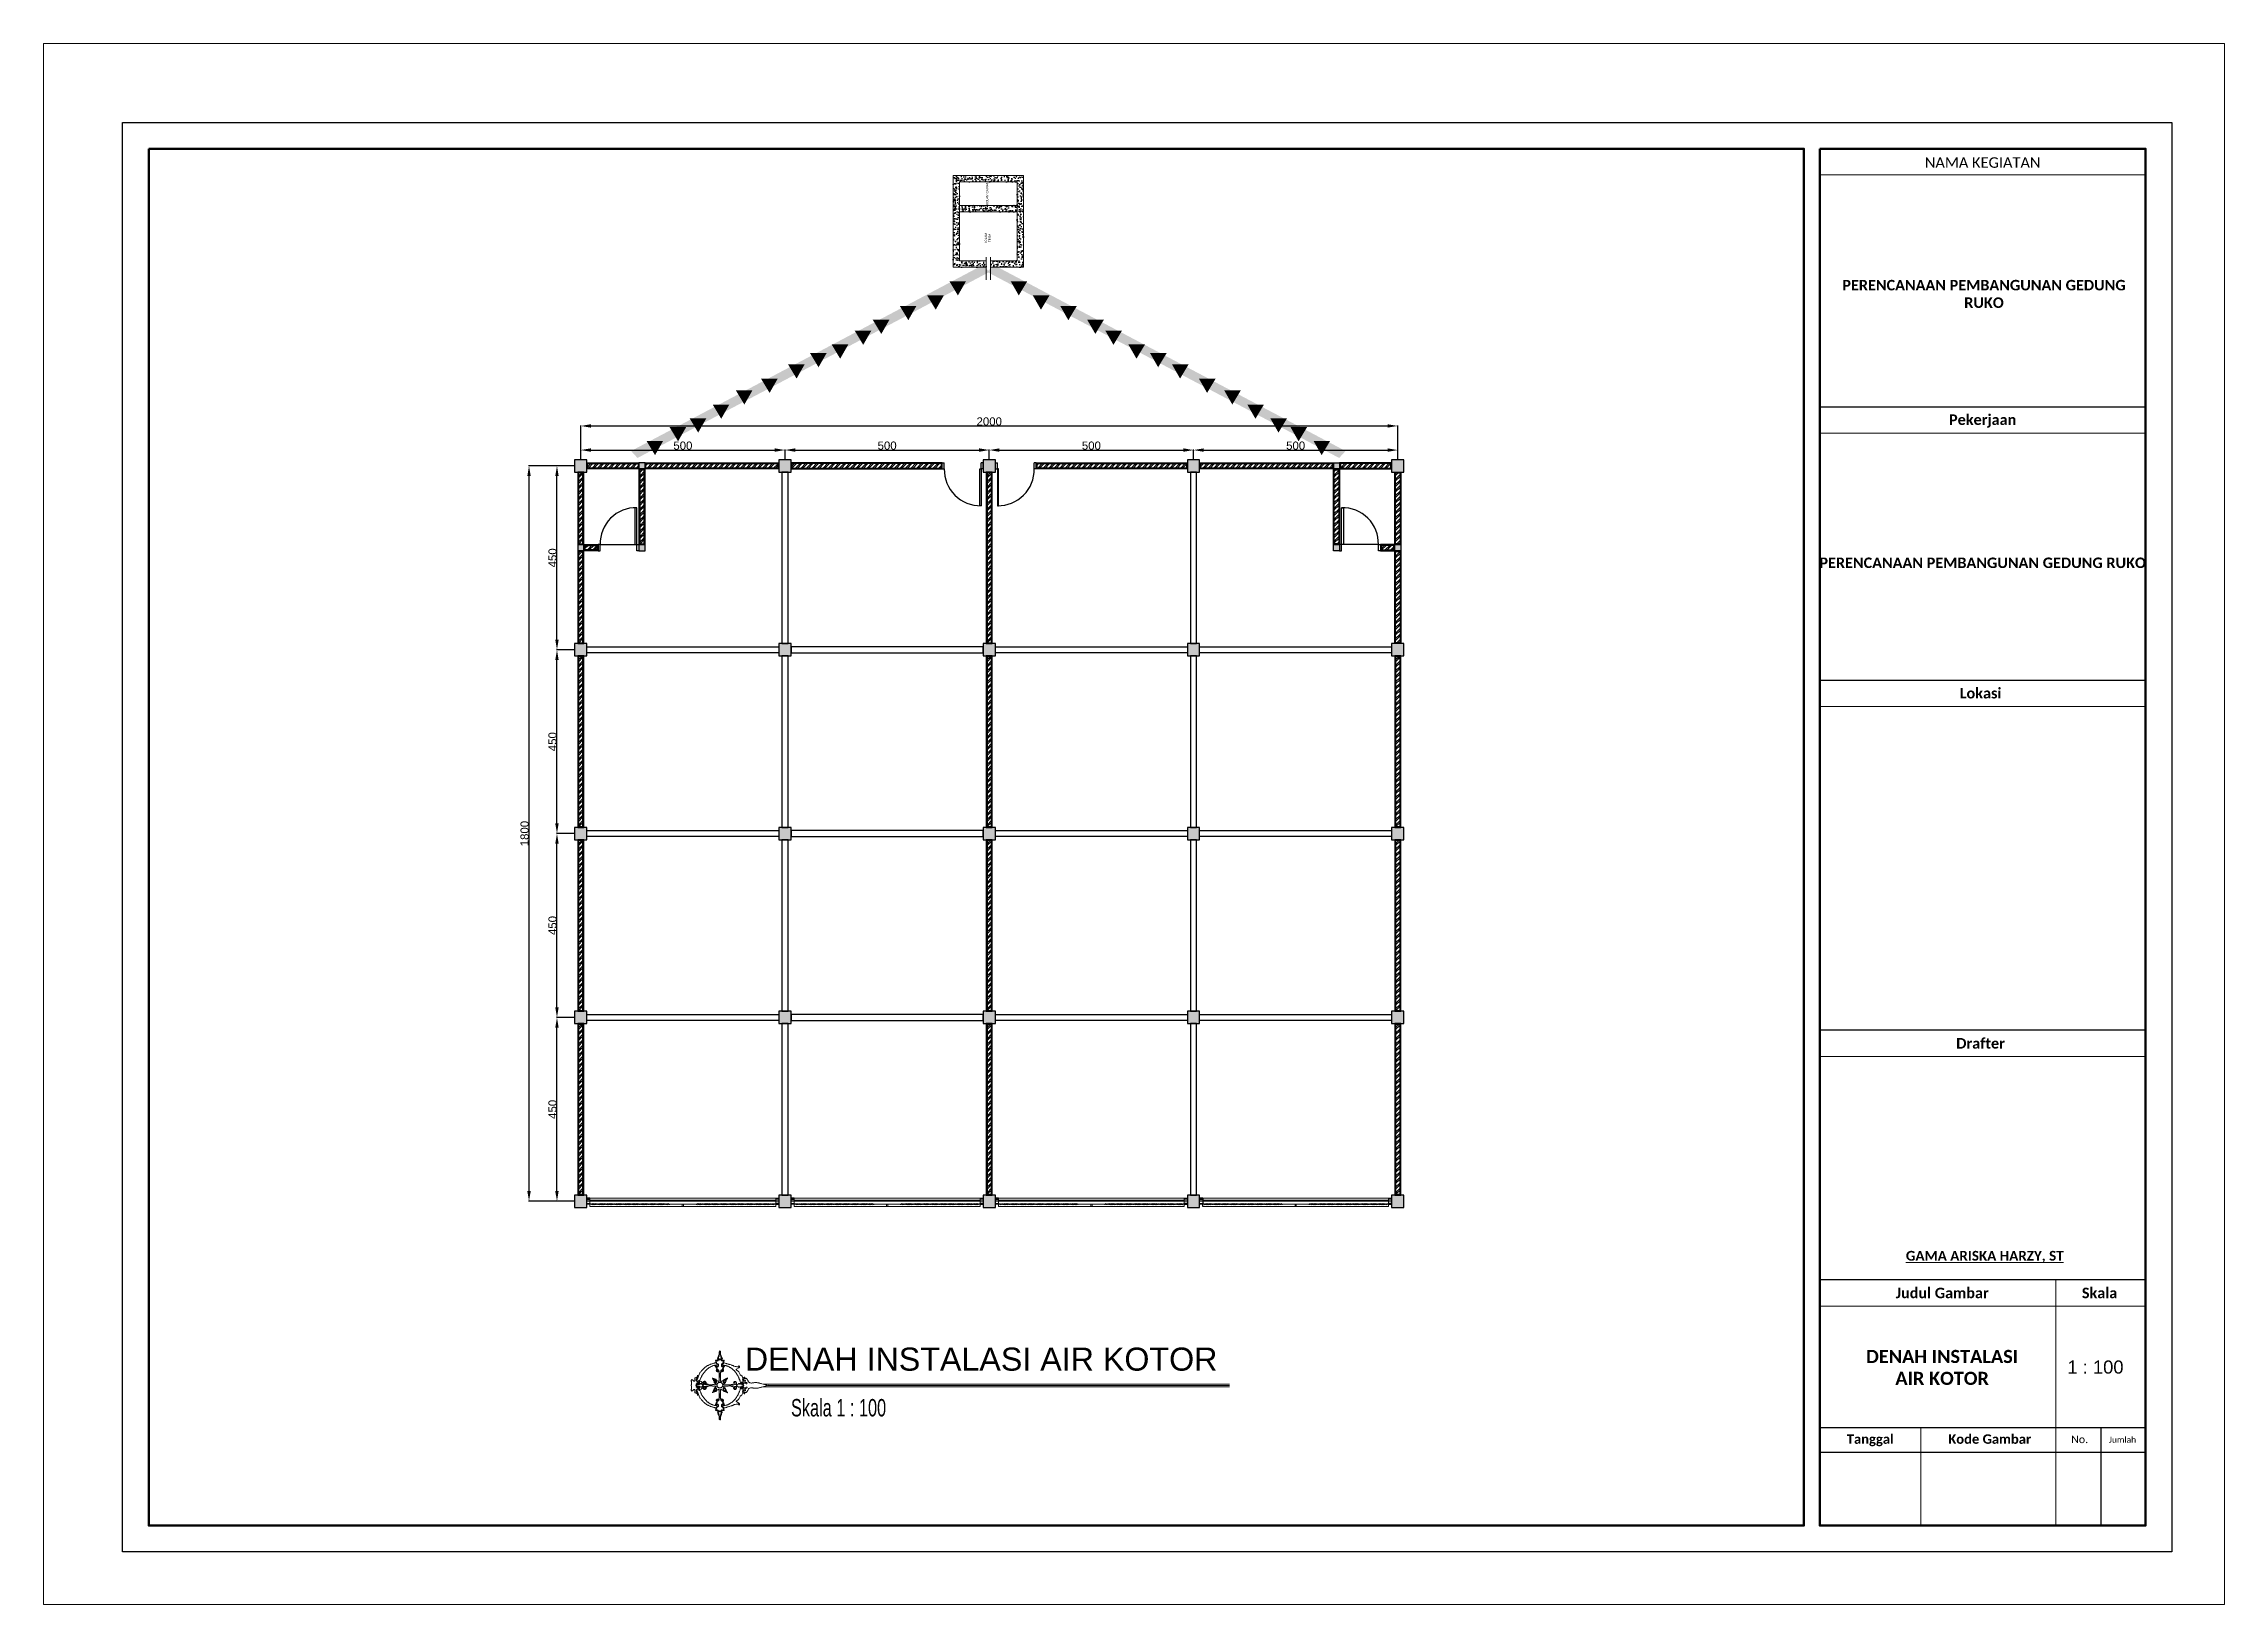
# Model space of a CAD drawing. Header units: centimetres. Extents: x 134057 to 145613, y 5028 to 39996.
# Drawn here: x 139417 to 144755, y 28519 to 32340 of the extents above; entities that cross this region are included whole.
import ezdxf

# ---------------------------------------------------------------- set-up
doc = ezdxf.new("R2010")
doc.units = ezdxf.units.CM
doc.header["$PDMODE"] = 2
doc.linetypes.add('ACAD_ISO02W100', pattern=[15, 12, -3])
for name, color, linetype, lineweight in [('a. line t', 7, 'Continuous', 50), ('as', 7, 'ACAD_ISO02W100', 0), ('dinding dalam', 101, 'Continuous', 25), ('GARIS DINDING BATA', 191, 'Continuous', 0), ('Kertas', 252, 'Continuous', 20), ('Legenda', 252, 'Continuous', 20), ('MT', 82, 'Continuous', 50), ('Pintu ruko', 10, 'Continuous', 25), ('pondasi', 131, 'Continuous', 18), ('TEKS', 190, 'Continuous', 0), ('TEXT', 3, 'Continuous', 20)]:
    doc.layers.add(name, color=color, linetype=linetype, lineweight=lineweight)
for name, color, linetype in [('dinding', 151, 'Continuous'), ('kolom', 141, 'Continuous'), ('kuzen', 191, 'Continuous')]:
    doc.layers.add(name, color=color, linetype=linetype)
doc.styles.add('ROMANS', font='ROMANS.SHX', dxfattribs={"width": 0.7})
doc.styles.get("Standard").update_dxf_attribs({"font": 'arial.ttf'})
doc.styles.add('TRADITIONAL', font='')
doc.styles.get('TRADITIONAL').set_extended_font_data('Traditional Arabic')
doc.dimstyles.new('ISO-25', dxfattribs={"dimtxt": 2.5, "dimasz": 2.5, "dimexe": 1.25, "dimexo": 0.625, "dimtad": 1, "dimtxsty": 'Standard', "dimcen": 2.5, "dimadec": 0, "dimazin": 0, "dimtfac": 1, "dimtmove": 0, "dimatfit": 3, "dimfxl": 1, "dimarcsym": 0})
pattern_1 = [(45, (-1838.303, -7520.782), (-6.7351921, 6.7351921), []), (45, (-1833.813, -7520.782), (-6.7351921, 6.7351921), [])]
pattern_2 = [(45, (-1688.303, -7520.782), (-6.7351921, 6.7351921), []), (45, (-1683.813, -7520.782), (-6.7351921, 6.7351921), [])]

msp = doc.modelspace()

# ---------------------------------------------------------------- texts
at = {"layer": 'a. line t', "color": 2}
msp.add_text('1 : 100', height=32.1585, dxfattribs=at).set_placement((144370.758, 29084.315))
at = {"layer": 'a. line t', "color": 2, "lineweight": 20, "attachment_point": 5}
for s, insert, char_height, width in [('{\\fCandara|b0|i0|c0|p34;NAMA KEGIATAN}', (144163.255, 32048.685), 25.72682, 797.53136), ('{\\fCandara|b1|i0|c0|p34;PERENCANAAN PEMBANGUNAN GEDUNG RUKO}', (144166.524, 31727.12), 25.72682, 697.36613), ('{\\fCandara|b1|i0|c0|p34;Pekerjaan}', (144163.255, 31416.01), 25.72682, 797.53136), ('{\\fCandara|b1|i0|c0|p34;PERENCANAAN PEMBANGUNAN GEDUNG RUKO }', (144163.255, 31068.914), 25.72682, 797.53136), ('{\\fCandara|b1|i0|c0|p34;Lokasi}', (144158.138, 30749.782), 25.72682, 797.53136), ('{\\fCandara|b1|i0|c0|p34;Drafter}', (144158.138, 29892.681), 25.72682, 797.53136), ('{\\fCandara|b1|i0|c0|p34;\\LGAMA ARISKA HARZY, ST}', (144168.373, 29370.284), 23.8863, 895.99202), ('{\\fCandara|b1|i0|c0|p34;Judul Gambar}', (144064.231, 29281.656), 25.72682, 527.39977), ('{\\fCandara|b1|i0|c0|p34;Skala}', (144449.481, 29281.656), 25.72682, 270.13159)]:
    msp.add_mtext(s, dxfattribs=dict(at, insert=insert, char_height=char_height, width=width))
at = {"layer": 'a. line t', "color": 2, "lineweight": 15, "insert": (144063.991, 29099.344), "char_height": 32.15852, "width": 432.79723, "attachment_point": 5}
msp.add_mtext('{\\fCandara|b1|i0|c0|p34;DENAH INSTALASI AIR KOTOR}', dxfattribs=at)
at = {"layer": 'a. line t', "color": 2, "attachment_point": 1}
for s, insert, char_height, width in [('{\\fCandara|b1|i0|c0|p34;Tanggal}', (143830.604, 28935.734), 23.15414, 405.10216), ('{\\fCandara|b1|i0|c0|p34;Kode Gambar}', (144079.113, 28935.734), 23.15414, 405.10216), ('{\\fCandara|b0|i0|c0|p34;No.}', (144380.111, 28932.732), 18.52331, 39.33731), ('{\\fCandara|b0|i0|c0|p34;Jumlah}', (144472.432, 28929.878), 14.81865, 70.40205)]:
    msp.add_mtext(s, dxfattribs=dict(at, insert=insert, char_height=char_height, width=width))
at = {"layer": 'TEKS', "color": 7, "lineweight": 15, "attachment_point": 5, "rotation": 90, "style": 'TRADITIONAL'}
for s, insert, char_height, width in [('KOLAM CAIRAN', (141726.364, 31973.176), 5.37588, 56.95698), ('KOLAM\\P TINJA', (141727.797, 31863.05), 5.3759, 80.46034)]:
    msp.add_mtext(s, dxfattribs=dict(at, insert=insert, char_height=char_height, width=width))
at = {"layer": 'TEXT', "color": 2}
msp.add_text('DENAH INSTALASI AIR KOTOR', height=56.45376, dxfattribs=at).set_placement((141133.256, 29091.585))
at = {"layer": 'TEXT', "color": 2, "lineweight": 15, "insert": (141246.202, 29022.161), "char_height": 42.61057, "width": 20034.15854, "attachment_point": 1, "style": 'ROMANS'}
msp.add_mtext('\\pt3.96;{\\fColonna MT|b0|i0|c0|p82;Skala 1 : 100}', dxfattribs=at)

# ---------------------------------------------------------------- blocks, each defined once
blk = doc.blocks.new('*D161')
at = {"layer": 'Defpoints', "color": 0, "transparency": 16777216}
for p in [(141231.5, 31345), (140731.5, 31321.2), (141231.5, 31321.2)]:
    blk.add_point(p, dxfattribs=at)
at = {"layer": 'dinding', "color": 0, "lineweight": -2, "transparency": 16777216}
for p, q in [((140731.5, 31321.9), (140731.5, 31346.2)), ((140756.5, 31345), (141206.5, 31345)), ((141231.5, 31321.9), (141231.5, 31346.2))]:
    blk.add_line(p, q, dxfattribs=at)
at = {"layer": 'dinding', "color": 0, "transparency": 16777216}
for points in [[(140756.5, 31349.2), (140756.5, 31340.8), (140731.5, 31345)], [(141206.5, 31349.2), (141206.5, 31340.8), (141231.5, 31345)]]:
    blk.add_solid(points, dxfattribs=at)
at = {"layer": 'dinding', "color": 0, "transparency": 16777216, "insert": (140981.5, 31355.8), "char_height": 20, "attachment_point": 5}
blk.add_mtext('500', dxfattribs=at)
blk = doc.blocks.new('*D152')
at = {"layer": 'Defpoints', "color": 0, "transparency": 16777216}
for p in [(141731.5, 31345), (141231.5, 31321.2), (141731.5, 31321.2)]:
    blk.add_point(p, dxfattribs=at)
at = {"layer": 'dinding', "color": 0, "lineweight": -2, "transparency": 16777216}
for p, q in [((141231.5, 31321.9), (141231.5, 31346.2)), ((141256.5, 31345), (141706.5, 31345)), ((141731.5, 31321.9), (141731.5, 31346.2))]:
    blk.add_line(p, q, dxfattribs=at)
at = {"layer": 'dinding', "color": 0, "transparency": 16777216}
for points in [[(141256.5, 31349.2), (141256.5, 31340.8), (141231.5, 31345)], [(141706.5, 31349.2), (141706.5, 31340.8), (141731.5, 31345)]]:
    blk.add_solid(points, dxfattribs=at)
at = {"layer": 'dinding', "color": 0, "transparency": 16777216, "insert": (141481.5, 31355.8), "char_height": 20, "attachment_point": 5}
blk.add_mtext('500', dxfattribs=at)
blk = doc.blocks.new('*D153')
at = {"layer": 'Defpoints', "color": 0, "transparency": 16777216}
for p in [(142231.5, 31345), (141731.5, 31321.2), (142231.5, 31321.2)]:
    blk.add_point(p, dxfattribs=at)
at = {"layer": 'dinding', "color": 0, "lineweight": -2, "transparency": 16777216}
for p, q in [((141731.5, 31321.9), (141731.5, 31346.2)), ((141756.5, 31345), (142206.5, 31345)), ((142231.5, 31321.9), (142231.5, 31346.2))]:
    blk.add_line(p, q, dxfattribs=at)
at = {"layer": 'dinding', "color": 0, "transparency": 16777216}
for points in [[(141756.5, 31349.2), (141756.5, 31340.8), (141731.5, 31345)], [(142206.5, 31349.2), (142206.5, 31340.8), (142231.5, 31345)]]:
    blk.add_solid(points, dxfattribs=at)
at = {"layer": 'dinding', "color": 0, "transparency": 16777216, "insert": (141981.5, 31355.8), "char_height": 20, "attachment_point": 5}
blk.add_mtext('500', dxfattribs=at)
blk = doc.blocks.new('*D154')
at = {"layer": 'Defpoints', "color": 0, "transparency": 16777216}
for p in [(142731.5, 31345), (142231.5, 31321.2), (142731.5, 31321.2)]:
    blk.add_point(p, dxfattribs=at)
at = {"layer": 'dinding', "color": 0, "lineweight": -2, "transparency": 16777216}
for p, q in [((142231.5, 31321.9), (142231.5, 31346.2)), ((142256.5, 31345), (142706.5, 31345)), ((142731.5, 31321.9), (142731.5, 31346.2))]:
    blk.add_line(p, q, dxfattribs=at)
at = {"layer": 'dinding', "color": 0, "transparency": 16777216}
for points in [[(142256.5, 31349.2), (142256.5, 31340.8), (142231.5, 31345)], [(142706.5, 31349.2), (142706.5, 31340.8), (142731.5, 31345)]]:
    blk.add_solid(points, dxfattribs=at)
at = {"layer": 'dinding', "color": 0, "transparency": 16777216, "insert": (142481.5, 31355.8), "char_height": 20, "attachment_point": 5}
blk.add_mtext('500', dxfattribs=at)
blk = doc.blocks.new('*D155')
at = {"layer": 'Defpoints', "color": 0, "transparency": 16777216}
for p in [(142731.5, 31404), (140731.5, 31321.2), (142731.5, 31321.2)]:
    blk.add_point(p, dxfattribs=at)
at = {"layer": 'dinding', "color": 0, "lineweight": -2, "transparency": 16777216}
for p, q in [((140731.5, 31321.9), (140731.5, 31405.3)), ((140756.5, 31404), (142706.5, 31404)), ((142731.5, 31321.9), (142731.5, 31405.3))]:
    blk.add_line(p, q, dxfattribs=at)
at = {"layer": 'dinding', "color": 0, "transparency": 16777216}
for points in [[(140756.5, 31408.2), (140756.5, 31399.9), (140731.5, 31404)], [(142706.5, 31408.2), (142706.5, 31399.9), (142731.5, 31404)]]:
    blk.add_solid(points, dxfattribs=at)
at = {"layer": 'dinding', "color": 0, "transparency": 16777216, "insert": (141731.5, 31414.9), "char_height": 20, "attachment_point": 5}
blk.add_mtext('2000', dxfattribs=at)
blk = doc.blocks.new('*D160')
at = {"layer": 'Defpoints', "color": 0, "transparency": 16777216}
for p in [(140673.3, 31306.2), (140716.5, 31306.2), (140716.5, 30856.2)]:
    blk.add_point(p, dxfattribs=at)
at = {"layer": 'dinding', "color": 0, "lineweight": -2, "transparency": 16777216}
for p, q in [((140715.9, 31306.2), (140672.1, 31306.2)), ((140673.3, 30881.2), (140673.3, 31281.2)), ((140715.9, 30856.2), (140672.1, 30856.2))]:
    blk.add_line(p, q, dxfattribs=at)
at = {"layer": 'dinding', "color": 0, "transparency": 16777216}
for points in [[(140669.1, 31281.2), (140677.5, 31281.2), (140673.3, 31306.2)], [(140669.1, 30881.2), (140677.5, 30881.2), (140673.3, 30856.2)]]:
    blk.add_solid(points, dxfattribs=at)
at = {"layer": 'dinding', "color": 0, "transparency": 16777216, "insert": (140662.5, 31081.2), "char_height": 20, "attachment_point": 5, "rotation": 90}
blk.add_mtext('450', dxfattribs=at)
blk = doc.blocks.new('*D156')
at = {"layer": 'Defpoints', "color": 0, "transparency": 16777216}
for p in [(140673.3, 30856.2), (140716.5, 30856.2), (140716.5, 30406.2)]:
    blk.add_point(p, dxfattribs=at)
at = {"layer": 'dinding', "color": 0, "lineweight": -2, "transparency": 16777216}
for p, q in [((140715.9, 30856.2), (140672.1, 30856.2)), ((140673.3, 30431.2), (140673.3, 30831.2)), ((140715.9, 30406.2), (140672.1, 30406.2))]:
    blk.add_line(p, q, dxfattribs=at)
at = {"layer": 'dinding', "color": 0, "transparency": 16777216}
for points in [[(140669.1, 30831.2), (140677.5, 30831.2), (140673.3, 30856.2)], [(140669.1, 30431.2), (140677.5, 30431.2), (140673.3, 30406.2)]]:
    blk.add_solid(points, dxfattribs=at)
at = {"layer": 'dinding', "color": 0, "transparency": 16777216, "insert": (140662.5, 30631.2), "char_height": 20, "attachment_point": 5, "rotation": 90}
blk.add_mtext('450', dxfattribs=at)
blk = doc.blocks.new('*D157')
at = {"layer": 'Defpoints', "color": 0, "transparency": 16777216}
for p in [(140673.3, 30406.2), (140716.5, 30406.2), (140716.5, 29956.2)]:
    blk.add_point(p, dxfattribs=at)
at = {"layer": 'dinding', "color": 0, "lineweight": -2, "transparency": 16777216}
for p, q in [((140715.9, 30406.2), (140672.1, 30406.2)), ((140673.3, 29981.2), (140673.3, 30381.2)), ((140715.9, 29956.2), (140672.1, 29956.2))]:
    blk.add_line(p, q, dxfattribs=at)
at = {"layer": 'dinding', "color": 0, "transparency": 16777216}
for points in [[(140669.1, 30381.2), (140677.5, 30381.2), (140673.3, 30406.2)], [(140669.1, 29981.2), (140677.5, 29981.2), (140673.3, 29956.2)]]:
    blk.add_solid(points, dxfattribs=at)
at = {"layer": 'dinding', "color": 0, "transparency": 16777216, "insert": (140662.5, 30181.2), "char_height": 20, "attachment_point": 5, "rotation": 90}
blk.add_mtext('450', dxfattribs=at)
blk = doc.blocks.new('*D158')
at = {"layer": 'Defpoints', "color": 0, "transparency": 16777216}
for p in [(140673.3, 29956.2), (140716.5, 29956.2), (140716.5, 29506.2)]:
    blk.add_point(p, dxfattribs=at)
at = {"layer": 'dinding', "color": 0, "lineweight": -2, "transparency": 16777216}
for p, q in [((140715.9, 29956.2), (140672.1, 29956.2)), ((140673.3, 29531.2), (140673.3, 29931.2)), ((140715.9, 29506.2), (140672.1, 29506.2))]:
    blk.add_line(p, q, dxfattribs=at)
at = {"layer": 'dinding', "color": 0, "transparency": 16777216}
for points in [[(140669.1, 29931.2), (140677.5, 29931.2), (140673.3, 29956.2)], [(140669.1, 29531.2), (140677.5, 29531.2), (140673.3, 29506.2)]]:
    blk.add_solid(points, dxfattribs=at)
at = {"layer": 'dinding', "color": 0, "transparency": 16777216, "insert": (140662.5, 29731.2), "char_height": 20, "attachment_point": 5, "rotation": 90}
blk.add_mtext('450', dxfattribs=at)
blk = doc.blocks.new('*D159')
at = {"layer": 'Defpoints', "color": 0, "transparency": 16777216}
for p in [(140604.9, 31306.2), (140716.5, 31306.2), (140716.5, 29506.2)]:
    blk.add_point(p, dxfattribs=at)
at = {"layer": 'dinding', "color": 0, "lineweight": -2, "transparency": 16777216}
for p, q in [((140715.9, 31306.2), (140603.6, 31306.2)), ((140604.9, 29531.2), (140604.9, 31281.2)), ((140715.9, 29506.2), (140603.6, 29506.2))]:
    blk.add_line(p, q, dxfattribs=at)
at = {"layer": 'dinding', "color": 0, "transparency": 16777216}
for points in [[(140600.7, 31281.2), (140609.1, 31281.2), (140604.9, 31306.2)], [(140600.7, 29531.2), (140609.1, 29531.2), (140604.9, 29506.2)]]:
    blk.add_solid(points, dxfattribs=at)
at = {"layer": 'dinding', "color": 0, "transparency": 16777216, "insert": (140594.1, 30406.2), "char_height": 20, "attachment_point": 5, "rotation": 90}
blk.add_mtext('1800', dxfattribs=at)

# ---------------------------------------------------------------- dimensions: what is measured, and where the dimension line sits
at = {"layer": 'dinding'}
for base, p1, p2, picture, middle in [((142731.516, 31404.023), (140731.516, 31321.245), (142731.516, 31321.245), '*D155', (141731.516, 31414.86)), ((141231.516, 31344.987), (140731.516, 31321.245), (141231.516, 31321.245), '*D161', (140981.516, 31355.823)), ((141731.516, 31344.987), (141231.516, 31321.245), (141731.516, 31321.245), '*D152', (141481.516, 31355.823)), ((142231.516, 31344.987), (141731.516, 31321.245), (142231.516, 31321.245), '*D153', (141981.516, 31355.823)), ((142731.516, 31344.987), (142231.516, 31321.245), (142731.516, 31321.245), '*D154', (142481.516, 31355.823))]:
    dim = msp.add_linear_dim(base=base, p1=p1, p2=p2, dimstyle='ISO-25', override={"dimtxt": 20, "dimasz": 25}, dxfattribs=at)
    dim.commit()
    dim.dimension.update_dxf_attribs({"geometry": picture, "text_midpoint": middle})
for base, p1, p2, picture, middle in [((140604.897, 31306.245), (140716.516, 29506.245), (140716.516, 31306.245), '*D159', (140594.06, 30406.245)), ((140673.301, 31306.245), (140716.516, 30856.245), (140716.516, 31306.245), '*D160', (140662.465, 31081.245)), ((140673.301, 30856.245), (140716.516, 30406.245), (140716.516, 30856.245), '*D156', (140662.465, 30631.245)), ((140673.301, 30406.245), (140716.516, 29956.245), (140716.516, 30406.245), '*D157', (140662.465, 30181.245)), ((140673.301, 29956.245), (140716.516, 29506.245), (140716.516, 29956.245), '*D158', (140662.465, 29731.245))]:
    dim = msp.add_linear_dim(base=base, p1=p1, p2=p2, angle=90, dimstyle='ISO-25', override={"dimtxt": 20, "dimasz": 25}, dxfattribs=at)
    dim.commit()
    dim.dimension.update_dxf_attribs({"geometry": picture, "text_midpoint": middle})

# ---------------------------------------------------------------- hatches: boundary and pattern name
h = msp.add_hatch()
h.set_pattern_fill('AR-CONC', color=2, scale=0.096, angle=90, style=0)
h.set_pattern_definition([(140, (141815.296, 31792.605), (1.53015, 17.4897), [1.8288, -20.1168]), (85, (141815.296, 31792.605), (-18.3414, -3.3833), [1.463, -16.0934]), (190.451, (141815.423, 31794.062), (-16.8112, 14.1065), [1.5542, -17.0966]), (136.184, (141810.42, 31792.605), (4.036, 26.0236), [2.7432, -30.1752]), (186.636, (141810.755, 31794.773), (-23.7529, 22.7908), [2.3314, -25.645]), (81.184, (141810.42, 31792.605), (-23.7528, 22.7908), [2.1946, -24.1402]), (111, (141811.638, 31795.043), (9.8175, 14.555), [1.8288, -20.1168]), (56, (141811.638, 31795.043), (-17.682, 5.933), [1.463, -16.0934]), (161.4514, (141812.456, 31796.256), (-7.8646, 20.488), [1.5542, -17.0966]), (127.5, (141815.296, 31792.6046), (-8.11728, 0.2965), [0, -15.89837, 0, -16.33728, 0, -16.1544]), (97.5, (141815.296, 31792.605), (-9.61734, 6.4147), [0, -9.3147, 0, -15.5326, 0, -6.15696]), (57.5, (141815.296, 31787.167), (0.54996, 13.0167), [0, -6.096, 0, -19.01952, 0, -25.23744]), (47.5, (141815.296, 31784.729), (-2.44094, 14.2204), [0, -7.9248, 0, -12.6309, 0, -17.92224])])
h.paths.add_polyline_path([(141643.153, 32016.913), (141643.153, 31936.057), (141643.153, 31792.605), (141724.008, 31792.605), (141724.008, 31808.254), (141658.802, 31808.254), (141658.802, 31928.233), (141658.802, 32001.263), (141799.647, 32001.263), (141799.647, 31808.254), (141734.441, 31808.254), (141734.441, 31792.605), (141815.296, 31792.605), (141815.296, 32016.913)])
h.paths.add_polyline_path([(141658.802, 31943.882), (141658.802, 31928.233), (141799.647, 31928.233), (141799.647, 31943.882)], flags=17)
h = msp.add_hatch(color=7)
h.dxf.hatch_style = 1
h.paths.add_polyline_path([(141579.507, 31723.455), (141620.256, 31723.455), (141600.417, 31688.65)])
h = msp.add_hatch(color=7)
h.dxf.hatch_style = 1
h.paths.add_polyline_path([(141633.82, 31758.323), (141674.569, 31758.323), (141654.731, 31723.517)])
h = msp.add_hatch(color=7)
h.dxf.hatch_style = 1
h.paths.add_polyline_path([(141824.628, 31758.323), (141783.879, 31758.323), (141803.718, 31723.517)])
h = msp.add_hatch(color=7)
h.dxf.hatch_style = 1
h.paths.add_polyline_path([(141878.942, 31723.455), (141838.193, 31723.455), (141858.031, 31688.65)])
h = msp.add_hatch(color=7)
h.dxf.hatch_style = 1
h.paths.add_polyline_path([(141446.346, 31664.001), (141487.095, 31664.001), (141467.257, 31629.195)])
h = msp.add_hatch(color=7)
h.dxf.hatch_style = 1
h.paths.add_polyline_path([(141512.484, 31697.844), (141553.233, 31697.844), (141533.395, 31663.039)])
h = msp.add_hatch(color=7)
h.dxf.hatch_style = 1
h.paths.add_polyline_path([(141945.964, 31697.844), (141905.215, 31697.844), (141925.054, 31663.039)])
h = msp.add_hatch(color=7)
h.dxf.hatch_style = 1
h.paths.add_polyline_path([(142012.102, 31664.001), (141971.353, 31664.001), (141991.192, 31629.195)])
h = msp.add_hatch(color=7)
h.dxf.hatch_style = 1
h.paths.add_polyline_path([(141345.638, 31603.44), (141386.387, 31603.44), (141366.548, 31568.635)])
h = msp.add_hatch(color=7)
h.dxf.hatch_style = 1
h.paths.add_polyline_path([(141402.043, 31637.284), (141442.791, 31637.284), (141422.953, 31602.478)])
h = msp.add_hatch(color=7)
h.dxf.hatch_style = 1
h.paths.add_polyline_path([(142056.406, 31637.284), (142015.657, 31637.284), (142035.495, 31602.478)])
h = msp.add_hatch(color=7)
h.dxf.hatch_style = 1
h.paths.add_polyline_path([(142112.811, 31603.44), (142072.062, 31603.44), (142091.9, 31568.635)])
h = msp.add_hatch(color=7)
h.dxf.hatch_style = 1
h.paths.add_polyline_path([(141238.888, 31554.818), (141279.637, 31554.818), (141259.798, 31520.012)])
h = msp.add_hatch(color=7)
h.dxf.hatch_style = 1
h.paths.add_polyline_path([(141292.638, 31582.471), (141333.387, 31582.471), (141313.549, 31547.666)])
h = msp.add_hatch(color=7)
h.dxf.hatch_style = 1
h.paths.add_polyline_path([(142165.81, 31582.471), (142125.061, 31582.471), (142144.9, 31547.666)])
h = msp.add_hatch(color=7)
h.dxf.hatch_style = 1
h.paths.add_polyline_path([(142219.561, 31554.818), (142178.812, 31554.818), (142198.65, 31520.012)])
h = msp.add_hatch(color=7)
h.dxf.hatch_style = 1
h.paths.add_polyline_path([(141172.839, 31519.707), (141213.588, 31519.707), (141193.75, 31484.901)])
h = msp.add_hatch(color=7)
h.dxf.hatch_style = 1
h.paths.add_polyline_path([(142285.609, 31519.707), (142244.86, 31519.707), (142264.699, 31484.901)])
h = msp.add_hatch(color=7)
h.dxf.hatch_style = 1
h.paths.add_polyline_path([(141054.5, 31456.444), (141095.249, 31456.444), (141075.41, 31421.638)])
h = msp.add_hatch(color=7)
h.dxf.hatch_style = 1
h.paths.add_polyline_path([(141111.073, 31491.222), (141151.822, 31491.222), (141131.983, 31456.416)])
h = msp.add_hatch(color=7)
h.dxf.hatch_style = 1
h.paths.add_polyline_path([(142347.376, 31491.222), (142306.627, 31491.222), (142326.465, 31456.416)])
h = msp.add_hatch(color=7)
h.dxf.hatch_style = 1
h.paths.add_polyline_path([(142403.949, 31456.444), (142363.2, 31456.444), (142383.038, 31421.638)])
h = msp.add_hatch(color=7)
h.dxf.hatch_style = 1
h.paths.add_polyline_path([(140948.834, 31401.271), (140989.582, 31401.271), (140969.744, 31366.466)])
h = msp.add_hatch(color=7)
h.dxf.hatch_style = 1
h.paths.add_polyline_path([(140998.095, 31422.6), (141038.844, 31422.6), (141019.006, 31387.795)])
h = msp.add_hatch(color=7)
h.dxf.hatch_style = 1
h.paths.add_polyline_path([(142460.353, 31422.6), (142419.605, 31422.6), (142439.443, 31387.795)])
h = msp.add_hatch(color=7)
h.dxf.hatch_style = 1
h.paths.add_polyline_path([(142509.615, 31401.271), (142468.866, 31401.271), (142488.705, 31366.466)])
h = msp.add_hatch(color=7)
h.dxf.hatch_style = 1
h.paths.add_polyline_path([(140892.429, 31367.428), (140933.177, 31367.428), (140913.339, 31332.622)])
h = msp.add_hatch(color=7)
h.dxf.hatch_style = 1
h.paths.add_polyline_path([(142566.02, 31367.428), (142525.271, 31367.428), (142545.109, 31332.622)])
at = {"layer": 'as'}
h = msp.add_hatch(color=5, dxfattribs=at)
h.dxf.hatch_style = 1
h.paths.add_polyline_path([(141716.169, 31798.047), (140854.764, 31342.707), (140870.442, 31325.655), (141731.847, 31780.995)])
h = msp.add_hatch(color=5, dxfattribs=at)
h.dxf.hatch_style = 1
h.paths.add_polyline_path([(141742.28, 31798.047), (142603.684, 31342.707), (142588.006, 31325.655), (141726.602, 31780.995)])
at = {"layer": 'dinding', "true_color": 0x636466}
h = msp.add_hatch(color=251, dxfattribs=at)
h.dxf.hatch_style = 1
h.paths.add_polyline_path([(140746.516, 31321.245), (140716.516, 31321.245), (140716.516, 31291.245), (140746.516, 31291.245)])
h.paths.add_polyline_path([(140889.016, 31313.745), (140874.016, 31313.745), (140874.016, 31298.745), (140889.016, 31298.745)])
h.paths.add_polyline_path([(140739.016, 31113.745), (140724.016, 31113.745), (140724.016, 31098.745), (140739.016, 31098.745)])
h.paths.add_polyline_path([(140889.016, 31113.745), (140874.016, 31113.745), (140874.016, 31098.745), (140889.016, 31098.745)])
h.paths.add_polyline_path([(141246.516, 31321.245), (141216.516, 31321.245), (141216.516, 31291.245), (141246.516, 31291.245)])
h.paths.add_polyline_path([(141746.516, 31321.245), (141716.516, 31321.245), (141716.516, 31291.245), (141746.516, 31291.245)])
h.paths.add_polyline_path([(142246.516, 31321.245), (142216.516, 31321.245), (142216.516, 31291.245), (142246.516, 31291.245)])
h.paths.add_polyline_path([(142589.016, 31313.745), (142574.016, 31313.745), (142574.016, 31298.745), (142589.016, 31298.745)])
h.paths.add_polyline_path([(142746.516, 31321.245), (142716.516, 31321.245), (142716.516, 31291.245), (142746.516, 31291.245)])
h.paths.add_polyline_path([(142589.016, 31113.745), (142574.016, 31113.745), (142574.016, 31098.745), (142589.016, 31098.745)])
h.paths.add_polyline_path([(142739.016, 31113.745), (142724.016, 31113.745), (142724.016, 31098.745), (142739.016, 31098.745)])
h.paths.add_polyline_path([(142746.516, 30871.245), (142716.516, 30871.245), (142716.516, 30841.245), (142746.516, 30841.245)])
h.paths.add_polyline_path([(142246.516, 30871.245), (142216.516, 30871.245), (142216.516, 30841.245), (142246.516, 30841.245)])
h.paths.add_polyline_path([(141746.516, 30871.245), (141716.516, 30871.245), (141716.516, 30841.245), (141746.516, 30841.245)])
h.paths.add_polyline_path([(141246.516, 30871.245), (141216.516, 30871.245), (141216.516, 30841.245), (141246.516, 30841.245)])
h.paths.add_polyline_path([(140746.516, 30871.245), (140716.516, 30871.245), (140716.516, 30841.245), (140746.516, 30841.245)])
h.paths.add_polyline_path([(140746.516, 30421.245), (140716.516, 30421.245), (140716.516, 30391.245), (140746.516, 30391.245)])
h.paths.add_polyline_path([(141246.516, 30421.245), (141216.516, 30421.245), (141216.516, 30391.245), (141246.516, 30391.245)])
h.paths.add_polyline_path([(141746.516, 30421.245), (141716.516, 30421.245), (141716.516, 30391.245), (141746.516, 30391.245)])
h.paths.add_polyline_path([(142246.516, 30421.245), (142216.516, 30421.245), (142216.516, 30391.245), (142246.516, 30391.245)])
h.paths.add_polyline_path([(142746.516, 30421.245), (142716.516, 30421.245), (142716.516, 30391.245), (142746.516, 30391.245)])
h.paths.add_polyline_path([(142746.516, 29971.245), (142716.516, 29971.245), (142716.516, 29941.245), (142746.516, 29941.245)])
h.paths.add_polyline_path([(142246.516, 29971.245), (142216.516, 29971.245), (142216.516, 29941.245), (142246.516, 29941.245)])
h.paths.add_polyline_path([(141746.516, 29971.245), (141716.516, 29971.245), (141716.516, 29941.245), (141746.516, 29941.245)])
h.paths.add_polyline_path([(141246.516, 29971.245), (141216.516, 29971.245), (141216.516, 29941.245), (141246.516, 29941.245)])
h.paths.add_polyline_path([(140746.516, 29971.245), (140716.516, 29971.245), (140716.516, 29941.245), (140746.516, 29941.245)])
h.paths.add_polyline_path([(140746.516, 29506.245), (140716.516, 29506.245), (140716.516, 29491.245), (140746.516, 29491.245)])
h.paths.add_polyline_path([(140746.516, 29521.245), (140716.516, 29521.245), (140716.516, 29506.245), (140746.516, 29506.245)])
h.paths.add_polyline_path([(141246.516, 29506.245), (141216.516, 29506.245), (141216.516, 29491.245), (141246.516, 29491.245)])
h.paths.add_polyline_path([(141246.516, 29521.245), (141216.516, 29521.245), (141216.516, 29506.245), (141246.516, 29506.245)])
h.paths.add_polyline_path([(141746.516, 29506.245), (141716.516, 29506.245), (141716.516, 29491.245), (141746.516, 29491.245)])
h.paths.add_polyline_path([(141746.516, 29521.245), (141716.516, 29521.245), (141716.516, 29506.245), (141746.516, 29506.245)])
h.paths.add_polyline_path([(142246.516, 29506.245), (142216.516, 29506.245), (142216.516, 29491.245), (142246.516, 29491.245)])
h.paths.add_polyline_path([(142246.516, 29521.245), (142216.516, 29521.245), (142216.516, 29506.245), (142246.516, 29506.245)])
h.paths.add_polyline_path([(142746.516, 29506.245), (142716.516, 29506.245), (142716.516, 29491.245), (142746.516, 29491.245)])
h.paths.add_polyline_path([(142746.516, 29521.245), (142716.516, 29521.245), (142716.516, 29506.245), (142746.516, 29506.245)])
h = msp.add_hatch(dxfattribs=at)
h.set_pattern_fill('ANSI32', color=251)
h.set_pattern_definition(pattern_1)
h.paths.add_polyline_path([(140737.016, 31289.245), (140731.516, 31289.245), (140731.516, 31115.745), (140737.016, 31115.745)])
h.paths.add_polyline_path([(140731.516, 31289.245), (140726.016, 31289.245), (140726.016, 31115.745), (140731.516, 31115.745)])
h = msp.add_hatch(dxfattribs=at)
h.set_pattern_fill('ANSI32', color=251)
h.set_pattern_definition(pattern_1)
h.paths.add_polyline_path([(140872.016, 31306.245), (140748.516, 31306.245), (140748.516, 31300.745), (140872.016, 31300.745)])
h.paths.add_polyline_path([(140872.016, 31311.745), (140748.516, 31311.745), (140748.516, 31306.245), (140872.016, 31306.245)])
h = msp.add_hatch(dxfattribs=at)
h.set_pattern_fill('ANSI32', color=251)
h.set_pattern_definition(pattern_2)
h.paths.add_polyline_path([(140887.016, 31296.745), (140881.516, 31296.745), (140881.516, 31115.745), (140887.016, 31115.745)])
h.paths.add_polyline_path([(140881.516, 31296.745), (140876.016, 31296.745), (140876.016, 31115.745), (140881.516, 31115.745)])
h = msp.add_hatch(dxfattribs=at)
h.set_pattern_fill('ANSI32', color=251)
h.set_pattern_definition(pattern_1)
h.paths.add_polyline_path([(141214.516, 31311.745), (140891.016, 31311.745), (140891.016, 31300.745), (141214.516, 31300.745)])
h.paths.add_polyline_path([(141614.516, 31311.745), (141248.516, 31311.745), (141248.516, 31300.745), (141614.516, 31300.745)])
h.paths.add_polyline_path([(142214.516, 31311.745), (141848.516, 31311.745), (141848.516, 31300.745), (142214.516, 31300.745)])
h.paths.add_polyline_path([(142572.016, 31311.745), (142248.516, 31311.745), (142248.516, 31300.745), (142572.016, 31300.745)])
h = msp.add_hatch(dxfattribs=at)
h.set_pattern_fill('ANSI32', color=251)
h.set_pattern_definition([(45, (-838.303, -7520.782), (-6.7351921, 6.7351921), []), (45, (-833.813, -7520.782), (-6.7351921, 6.7351921), [])])
h.paths.add_polyline_path([(141737.016, 31289.245), (141726.016, 31289.245), (141726.016, 30873.245), (141737.016, 30873.245)])
h = msp.add_hatch(dxfattribs=at)
h.set_pattern_fill('ANSI32', color=251)
h.set_pattern_definition(pattern_2)
h.paths.add_polyline_path([(142576.016, 31296.745), (142581.516, 31296.745), (142581.516, 31115.745), (142576.016, 31115.745)])
h.paths.add_polyline_path([(142581.516, 31296.745), (142587.016, 31296.745), (142587.016, 31115.745), (142581.516, 31115.745)])
h = msp.add_hatch(dxfattribs=at)
h.set_pattern_fill('ANSI32', color=251)
h.set_pattern_definition(pattern_1)
h.paths.add_polyline_path([(142591.016, 31306.245), (142714.516, 31306.245), (142714.516, 31300.745), (142591.016, 31300.745)])
h.paths.add_polyline_path([(142591.016, 31311.745), (142714.516, 31311.745), (142714.516, 31306.245), (142591.016, 31306.245)])
h = msp.add_hatch(dxfattribs=at)
h.set_pattern_fill('ANSI32', color=251)
h.set_pattern_definition(pattern_1)
h.paths.add_polyline_path([(142726.016, 31289.245), (142731.516, 31289.245), (142731.516, 31115.745), (142726.016, 31115.745)])
h.paths.add_polyline_path([(142731.516, 31289.245), (142737.016, 31289.245), (142737.016, 31115.745), (142731.516, 31115.745)])
h = msp.add_hatch(dxfattribs=at)
h.set_pattern_fill('ANSI32', color=251)
h.set_pattern_definition(pattern_1)
h.paths.add_polyline_path([(140737.016, 31096.745), (140726.016, 31096.745), (140726.016, 30873.245), (140737.016, 30873.245)])
h = msp.add_hatch(dxfattribs=at)
h.set_pattern_fill('ANSI32', color=251)
h.set_pattern_definition(pattern_1)
h.paths.add_polyline_path([(140772.016, 31106.245), (140741.016, 31106.245), (140741.016, 31100.745), (140772.016, 31100.745)])
h.paths.add_polyline_path([(140772.016, 31111.745), (140741.016, 31111.745), (140741.016, 31106.245), (140772.016, 31106.245)])
h = msp.add_hatch(dxfattribs=at)
h.set_pattern_fill('ANSI32', color=251)
h.set_pattern_definition(pattern_1)
h.paths.add_polyline_path([(142691.016, 31106.245), (142722.016, 31106.245), (142722.016, 31100.745), (142691.016, 31100.745)])
h.paths.add_polyline_path([(142691.016, 31111.745), (142722.016, 31111.745), (142722.016, 31106.245), (142691.016, 31106.245)])
h = msp.add_hatch(dxfattribs=at)
h.set_pattern_fill('ANSI32', color=251)
h.set_pattern_definition(pattern_1)
h.paths.add_polyline_path([(142726.016, 31096.745), (142737.016, 31096.745), (142737.016, 30873.245), (142726.016, 30873.245)])
h = msp.add_hatch(dxfattribs=at)
h.set_pattern_fill('ANSI32', color=251)
h.set_pattern_definition([(45, (-1838.303, -7970.782), (-6.7351921, 6.7351921), []), (45, (-1833.813, -7970.782), (-6.7351921, 6.7351921), [])])
h.paths.add_polyline_path([(140737.016, 30839.245), (140726.016, 30839.245), (140726.016, 30423.245), (140737.016, 30423.245)])
h = msp.add_hatch(dxfattribs=at)
h.set_pattern_fill('ANSI32', color=251)
h.set_pattern_definition([(45, (-838.303, -7970.782), (-6.7351921, 6.7351921), []), (45, (-833.813, -7970.782), (-6.7351921, 6.7351921), [])])
h.paths.add_polyline_path([(141737.016, 30839.245), (141726.016, 30839.245), (141726.016, 30423.245), (141737.016, 30423.245)])
h = msp.add_hatch(dxfattribs=at)
h.set_pattern_fill('ANSI32', color=251)
h.set_pattern_definition([(45, (161.697, -7970.782), (-6.7351921, 6.7351921), []), (45, (166.187, -7970.782), (-6.7351921, 6.7351921), [])])
h.paths.add_polyline_path([(142737.016, 30839.245), (142726.016, 30839.245), (142726.016, 30423.245), (142737.016, 30423.245)])
h = msp.add_hatch(dxfattribs=at)
h.set_pattern_fill('ANSI32', color=251)
h.set_pattern_definition([(45, (-1838.303, -8420.782), (-6.7351921, 6.7351921), []), (45, (-1833.813, -8420.782), (-6.7351921, 6.7351921), [])])
h.paths.add_polyline_path([(140737.016, 30389.245), (140726.016, 30389.245), (140726.016, 29973.245), (140737.016, 29973.245)])
h = msp.add_hatch(dxfattribs=at)
h.set_pattern_fill('ANSI32', color=251)
h.set_pattern_definition([(45, (-838.303, -8420.782), (-6.7351921, 6.7351921), []), (45, (-833.813, -8420.782), (-6.7351921, 6.7351921), [])])
h.paths.add_polyline_path([(141737.016, 30389.245), (141726.016, 30389.245), (141726.016, 29973.245), (141737.016, 29973.245)])
h = msp.add_hatch(dxfattribs=at)
h.set_pattern_fill('ANSI32', color=251)
h.set_pattern_definition([(45, (161.697, -8420.782), (-6.7351921, 6.7351921), []), (45, (166.187, -8420.782), (-6.7351921, 6.7351921), [])])
h.paths.add_polyline_path([(142737.016, 30389.245), (142726.016, 30389.245), (142726.016, 29973.245), (142737.016, 29973.245)])
h = msp.add_hatch(dxfattribs=at)
h.set_pattern_fill('ANSI32', color=251)
h.set_pattern_definition([(45, (-1838.303, -8870.782), (-6.7351921, 6.7351921), []), (45, (-1833.813, -8870.782), (-6.7351921, 6.7351921), [])])
h.paths.add_polyline_path([(140737.016, 29939.245), (140726.016, 29939.245), (140726.016, 29523.245), (140737.016, 29523.245)])
h = msp.add_hatch(dxfattribs=at)
h.set_pattern_fill('ANSI32', color=251)
h.set_pattern_definition([(45, (-838.303, -8870.782), (-6.7351921, 6.7351921), []), (45, (-833.813, -8870.782), (-6.7351921, 6.7351921), [])])
h.paths.add_polyline_path([(141737.016, 29939.245), (141726.016, 29939.245), (141726.016, 29523.245), (141737.016, 29523.245)])
h = msp.add_hatch(dxfattribs=at)
h.set_pattern_fill('ANSI32', color=251)
h.set_pattern_definition([(45, (161.697, -8870.782), (-6.7351921, 6.7351921), []), (45, (166.187, -8870.782), (-6.7351921, 6.7351921), [])])
h.paths.add_polyline_path([(142737.016, 29939.245), (142726.016, 29939.245), (142726.016, 29523.245), (142737.016, 29523.245)])

# ---------------------------------------------------------------- linework, layer by layer
at = {"layer": 'dinding'}
for p, q in [((140716.516, 29521.245), (140716.516, 29506.245)), ((141216.516, 29506.245), (140746.516, 29506.245)), ((141716.516, 29506.245), (141246.516, 29506.245)), ((142216.516, 29506.245), (141746.516, 29506.245)), ((142716.516, 29506.245), (142246.516, 29506.245))]:
    msp.add_line(p, q, dxfattribs=at)
at = {"layer": 'dinding', "ltscale": 2000}
for p, q in [((140754.016, 29513.745), (140746.516, 29513.745)), ((140754.016, 29498.745), (140746.516, 29498.745)), ((141209.016, 29513.745), (141216.516, 29513.745)), ((141209.016, 29498.745), (141216.516, 29498.745)), ((141254.016, 29513.745), (141246.516, 29513.745)), ((141254.016, 29498.745), (141246.516, 29498.745)), ((141709.016, 29513.745), (141716.516, 29513.745)), ((141709.016, 29498.745), (141716.516, 29498.745)), ((141754.016, 29513.745), (141746.516, 29513.745)), ((141754.016, 29498.745), (141746.516, 29498.745)), ((142209.016, 29513.745), (142216.516, 29513.745)), ((142209.016, 29498.745), (142216.516, 29498.745)), ((142254.016, 29513.745), (142246.516, 29513.745)), ((142254.016, 29498.745), (142246.516, 29498.745)), ((142254.016, 29513.745), (142254.016, 29498.745)), ((142254.016, 29513.745), (142254.016, 29498.745)), ((142254.016, 29513.745), (142254.016, 29498.745)), ((142709.016, 29513.745), (142716.516, 29513.745)), ((142709.016, 29498.745), (142716.516, 29498.745))]:
    msp.add_line(p, q, dxfattribs=at)
at = {"layer": 'dinding'}
for points in [[(140739.016, 31113.745), (140739.016, 31291.245), (140724.016, 31291.245), (140724.016, 31113.745)], [(140737.016, 31115.745), (140737.016, 31289.245), (140726.016, 31289.245), (140726.016, 31115.745)], [(140746.516, 31313.745), (140874.016, 31313.745), (140874.016, 31298.745), (140746.516, 31298.745)], [(140748.516, 31311.745), (140872.016, 31311.745), (140872.016, 31300.745), (140748.516, 31300.745)], [(140874.016, 31298.745), (140889.016, 31298.745), (140889.016, 31313.745), (140874.016, 31313.745)], [(140889.016, 31113.745), (140889.016, 31298.745), (140874.016, 31298.745), (140874.016, 31113.745)], [(140887.016, 31115.745), (140887.016, 31296.745), (140876.016, 31296.745), (140876.016, 31115.745)], [(140889.016, 31313.745), (141216.516, 31313.745), (141216.516, 31298.745), (140889.016, 31298.745)], [(140891.016, 31311.745), (141214.516, 31311.745), (141214.516, 31300.745), (140891.016, 31300.745)], [(141239.016, 30871.245), (141239.016, 31291.245), (141224.016, 31291.245), (141224.016, 30871.245)], [(141616.516, 31313.745), (141246.516, 31313.745), (141246.516, 31298.745), (141616.516, 31298.745)], [(141614.516, 31311.745), (141248.516, 31311.745), (141248.516, 31300.745), (141614.516, 31300.745)], [(141739.016, 30871.245), (141739.016, 31291.245), (141724.016, 31291.245), (141724.016, 30871.245)], [(141737.016, 30873.245), (141737.016, 31289.245), (141726.016, 31289.245), (141726.016, 30873.245)], [(141846.516, 31313.745), (142216.516, 31313.745), (142216.516, 31298.745), (141846.516, 31298.745)], [(141848.516, 31311.745), (142214.516, 31311.745), (142214.516, 31300.745), (141848.516, 31300.745)], [(142239.016, 30871.245), (142239.016, 31291.245), (142224.016, 31291.245), (142224.016, 30871.245)], [(142246.516, 31313.745), (142574.016, 31313.745), (142574.016, 31298.745), (142246.516, 31298.745)], [(142248.516, 31311.745), (142572.016, 31311.745), (142572.016, 31300.745), (142248.516, 31300.745)], [(142589.016, 31298.745), (142574.016, 31298.745), (142574.016, 31313.745), (142589.016, 31313.745)], [(142574.016, 31113.745), (142574.016, 31298.745), (142589.016, 31298.745), (142589.016, 31113.745)], [(142576.016, 31115.745), (142576.016, 31296.745), (142587.016, 31296.745), (142587.016, 31115.745)], [(142716.516, 31313.745), (142589.016, 31313.745), (142589.016, 31298.745), (142716.516, 31298.745)], [(142714.516, 31311.745), (142591.016, 31311.745), (142591.016, 31300.745), (142714.516, 31300.745)], [(142724.016, 31113.745), (142724.016, 31291.245), (142739.016, 31291.245), (142739.016, 31113.745)], [(142726.016, 31115.745), (142726.016, 31289.245), (142737.016, 31289.245), (142737.016, 31115.745)], [(140724.016, 31098.745), (140739.016, 31098.745), (140739.016, 31113.745), (140724.016, 31113.745)], [(140739.016, 30871.245), (140739.016, 31098.745), (140724.016, 31098.745), (140724.016, 30871.245)], [(140737.016, 30873.245), (140737.016, 31096.745), (140726.016, 31096.745), (140726.016, 30873.245)], [(140739.016, 31113.745), (140774.016, 31113.745), (140774.016, 31098.745), (140739.016, 31098.745)], [(140741.016, 31111.745), (140772.016, 31111.745), (140772.016, 31100.745), (140741.016, 31100.745)], [(140874.016, 31098.745), (140889.016, 31098.745), (140889.016, 31113.745), (140874.016, 31113.745)], [(142589.016, 31098.745), (142574.016, 31098.745), (142574.016, 31113.745), (142589.016, 31113.745)], [(142724.016, 31113.745), (142689.016, 31113.745), (142689.016, 31098.745), (142724.016, 31098.745)], [(142722.016, 31111.745), (142691.016, 31111.745), (142691.016, 31100.745), (142722.016, 31100.745)], [(142739.016, 31098.745), (142724.016, 31098.745), (142724.016, 31113.745), (142739.016, 31113.745)], [(142724.016, 30871.245), (142724.016, 31098.745), (142739.016, 31098.745), (142739.016, 30871.245)], [(142726.016, 30873.245), (142726.016, 31096.745), (142737.016, 31096.745), (142737.016, 30873.245)], [(140746.516, 30863.745), (141216.516, 30863.745), (141216.516, 30848.745), (140746.516, 30848.745)], [(141716.516, 30863.745), (141246.516, 30863.745), (141246.516, 30848.745), (141716.516, 30848.745)], [(141746.516, 30863.745), (142216.516, 30863.745), (142216.516, 30848.745), (141746.516, 30848.745)], [(142246.516, 30863.745), (142716.516, 30863.745), (142716.516, 30848.745), (142246.516, 30848.745)], [(140739.016, 30421.245), (140739.016, 30841.245), (140724.016, 30841.245), (140724.016, 30421.245)], [(140737.016, 30423.245), (140737.016, 30839.245), (140726.016, 30839.245), (140726.016, 30423.245)], [(141239.016, 30421.245), (141239.016, 30841.245), (141224.016, 30841.245), (141224.016, 30421.245)], [(141739.016, 30421.245), (141739.016, 30841.245), (141724.016, 30841.245), (141724.016, 30421.245)], [(141737.016, 30423.245), (141737.016, 30839.245), (141726.016, 30839.245), (141726.016, 30423.245)], [(142239.016, 30421.245), (142239.016, 30841.245), (142224.016, 30841.245), (142224.016, 30421.245)], [(142739.016, 30421.245), (142739.016, 30841.245), (142724.016, 30841.245), (142724.016, 30421.245)], [(142737.016, 30423.245), (142737.016, 30839.245), (142726.016, 30839.245), (142726.016, 30423.245)], [(140739.016, 29971.245), (140739.016, 30391.245), (140724.016, 30391.245), (140724.016, 29971.245)], [(140737.016, 29973.245), (140737.016, 30389.245), (140726.016, 30389.245), (140726.016, 29973.245)], [(140746.516, 30413.745), (141216.516, 30413.745), (141216.516, 30398.745), (140746.516, 30398.745)], [(141239.016, 29971.245), (141239.016, 30391.245), (141224.016, 30391.245), (141224.016, 29971.245)], [(141716.516, 30413.745), (141246.516, 30413.745), (141246.516, 30398.745), (141716.516, 30398.745)], [(141739.016, 29971.245), (141739.016, 30391.245), (141724.016, 30391.245), (141724.016, 29971.245)], [(141737.016, 29973.245), (141737.016, 30389.245), (141726.016, 30389.245), (141726.016, 29973.245)], [(141746.516, 30413.745), (142216.516, 30413.745), (142216.516, 30398.745), (141746.516, 30398.745)], [(142239.016, 29971.245), (142239.016, 30391.245), (142224.016, 30391.245), (142224.016, 29971.245)], [(142246.516, 30413.745), (142716.516, 30413.745), (142716.516, 30398.745), (142246.516, 30398.745)], [(142739.016, 29971.245), (142739.016, 30391.245), (142724.016, 30391.245), (142724.016, 29971.245)], [(142737.016, 29973.245), (142737.016, 30389.245), (142726.016, 30389.245), (142726.016, 29973.245)], [(140746.516, 29963.745), (141216.516, 29963.745), (141216.516, 29948.745), (140746.516, 29948.745)], [(141716.516, 29963.745), (141246.516, 29963.745), (141246.516, 29948.745), (141716.516, 29948.745)], [(141746.516, 29963.745), (142216.516, 29963.745), (142216.516, 29948.745), (141746.516, 29948.745)], [(142246.516, 29963.745), (142716.516, 29963.745), (142716.516, 29948.745), (142246.516, 29948.745)], [(140739.016, 29521.245), (140739.016, 29941.245), (140724.016, 29941.245), (140724.016, 29521.245)], [(140737.016, 29523.245), (140737.016, 29939.245), (140726.016, 29939.245), (140726.016, 29523.245)], [(141239.016, 29521.245), (141239.016, 29941.245), (141224.016, 29941.245), (141224.016, 29521.245)], [(141739.016, 29521.245), (141739.016, 29941.245), (141724.016, 29941.245), (141724.016, 29521.245)], [(141737.016, 29523.245), (141737.016, 29939.245), (141726.016, 29939.245), (141726.016, 29523.245)], [(142239.016, 29521.245), (142239.016, 29941.245), (142224.016, 29941.245), (142224.016, 29521.245)], [(142739.016, 29521.245), (142739.016, 29941.245), (142724.016, 29941.245), (142724.016, 29521.245)], [(142737.016, 29523.245), (142737.016, 29939.245), (142726.016, 29939.245), (142726.016, 29523.245)]]:
    msp.add_lwpolyline(points, close=True, dxfattribs=at)
at = {"layer": 'dinding dalam', "ltscale": 2000}
for p, q in [((140746.516, 29511.745), (140754.016, 29511.745)), ((140746.516, 29500.745), (140754.016, 29500.745)), ((141216.516, 29511.745), (141209.016, 29511.745)), ((141216.516, 29500.745), (141209.016, 29500.745)), ((141246.516, 29511.745), (141254.016, 29511.745)), ((141246.516, 29500.745), (141254.016, 29500.745)), ((141716.516, 29511.745), (141709.016, 29511.745)), ((141716.516, 29500.745), (141709.016, 29500.745)), ((141746.516, 29511.745), (141754.016, 29511.745)), ((141746.516, 29500.745), (141754.016, 29500.745)), ((142216.516, 29511.745), (142209.016, 29511.745)), ((142216.516, 29500.745), (142209.016, 29500.745)), ((142246.516, 29511.745), (142254.016, 29511.745)), ((142246.516, 29500.745), (142254.016, 29500.745)), ((142716.516, 29511.745), (142709.016, 29511.745)), ((142716.516, 29500.745), (142709.016, 29500.745))]:
    msp.add_line(p, q, dxfattribs=at)
at = {"layer": 'GARIS DINDING BATA', "color": 4, "lineweight": 15}
for p, q in [((141724.008, 31761.703), (141724.008, 31817.339)), ((141734.441, 31761.703), (141734.441, 31817.339))]:
    msp.add_line(p, q, dxfattribs=at)
at = {"layer": 'Kertas'}
msp.add_lwpolyline([(139416.657, 32339.904), (144754.972, 32339.904), (144754.972, 28519.471), (139416.657, 28519.471)], close=True, dxfattribs=at)
at = {"layer": 'kolom'}
for points in [[(140716.516, 31291.245), (140746.516, 31291.245), (140746.516, 31321.245), (140716.516, 31321.245)], [(141216.516, 31291.245), (141246.516, 31291.245), (141246.516, 31321.245), (141216.516, 31321.245)], [(141716.516, 31291.245), (141746.516, 31291.245), (141746.516, 31321.245), (141716.516, 31321.245)], [(142216.516, 31291.245), (142246.516, 31291.245), (142246.516, 31321.245), (142216.516, 31321.245)], [(142716.516, 31291.245), (142746.516, 31291.245), (142746.516, 31321.245), (142716.516, 31321.245)], [(140716.516, 30841.245), (140746.516, 30841.245), (140746.516, 30871.245), (140716.516, 30871.245)], [(141216.516, 30841.245), (141246.516, 30841.245), (141246.516, 30871.245), (141216.516, 30871.245)], [(141716.516, 30841.245), (141746.516, 30841.245), (141746.516, 30871.245), (141716.516, 30871.245)], [(142216.516, 30841.245), (142246.516, 30841.245), (142246.516, 30871.245), (142216.516, 30871.245)], [(142716.516, 30841.245), (142746.516, 30841.245), (142746.516, 30871.245), (142716.516, 30871.245)], [(140716.516, 30391.245), (140746.516, 30391.245), (140746.516, 30421.245), (140716.516, 30421.245)], [(141216.516, 30391.245), (141246.516, 30391.245), (141246.516, 30421.245), (141216.516, 30421.245)], [(141716.516, 30391.245), (141746.516, 30391.245), (141746.516, 30421.245), (141716.516, 30421.245)], [(142216.516, 30391.245), (142246.516, 30391.245), (142246.516, 30421.245), (142216.516, 30421.245)], [(142716.516, 30391.245), (142746.516, 30391.245), (142746.516, 30421.245), (142716.516, 30421.245)], [(140716.516, 29941.245), (140746.516, 29941.245), (140746.516, 29971.245), (140716.516, 29971.245)], [(141216.516, 29941.245), (141246.516, 29941.245), (141246.516, 29971.245), (141216.516, 29971.245)], [(141716.516, 29941.245), (141746.516, 29941.245), (141746.516, 29971.245), (141716.516, 29971.245)], [(142216.516, 29941.245), (142246.516, 29941.245), (142246.516, 29971.245), (142216.516, 29971.245)], [(142716.516, 29941.245), (142746.516, 29941.245), (142746.516, 29971.245), (142716.516, 29971.245)], [(141216.516, 29491.245), (141246.516, 29491.245), (141246.516, 29521.245), (141216.516, 29521.245)], [(141716.516, 29491.245), (141746.516, 29491.245), (141746.516, 29521.245), (141716.516, 29521.245)], [(142216.516, 29491.245), (142246.516, 29491.245), (142246.516, 29521.245), (142216.516, 29521.245)]]:
    msp.add_lwpolyline(points, close=True, dxfattribs=at)
for points in [[(140716.516, 29521.245), (140716.516, 29491.245), (140746.516, 29491.245), (140746.516, 29521.245), (140716.516, 29521.245)], [(142746.516, 29521.245), (142716.516, 29521.245), (142716.516, 29491.245), (142746.516, 29491.245), (142746.516, 29521.245)]]:
    msp.add_lwpolyline(points, dxfattribs=at)
at = {"layer": 'kuzen', "ltscale": 2000}
for p, q in [((141616.516, 31298.745), (141616.516, 31313.745)), ((141616.516, 31313.745), (141621.516, 31313.745)), ((141616.516, 31298.745), (141621.516, 31298.745)), ((141621.516, 31298.745), (141621.516, 31313.745)), ((141708.516, 31298.745), (141711.516, 31298.745)), ((141711.516, 31298.745), (141711.516, 31313.745)), ((141716.516, 31313.745), (141711.516, 31313.745)), ((141716.516, 31298.745), (141711.516, 31298.745)), ((141716.516, 31298.745), (141716.516, 31313.745)), ((141746.516, 31298.745), (141746.516, 31313.745)), ((141746.516, 31313.745), (141751.516, 31313.745)), ((141746.516, 31298.745), (141751.516, 31298.745)), ((141751.516, 31298.745), (141751.516, 31313.745)), ((141754.516, 31298.745), (141751.516, 31298.745)), ((141841.516, 31298.745), (141841.516, 31313.745)), ((141846.516, 31313.745), (141841.516, 31313.745)), ((141846.516, 31298.745), (141841.516, 31298.745)), ((141846.516, 31298.745), (141846.516, 31313.745)), ((140869.016, 31203.745), (140864.016, 31203.745)), ((140864.016, 31203.745), (140864.016, 31113.745)), ((140869.016, 31113.745), (140869.016, 31203.745)), ((142594.016, 31113.745), (142594.016, 31203.745)), ((142594.016, 31203.745), (142599.016, 31203.745)), ((142599.016, 31203.745), (142599.016, 31113.745)), ((140779.016, 31113.745), (140774.016, 31113.745)), ((140774.016, 31113.745), (140774.016, 31098.745)), ((140774.016, 31098.745), (140779.016, 31098.745)), ((140779.016, 31098.745), (140779.016, 31113.745)), ((140779.016, 31113.745), (140866.516, 31113.745)), ((140864.016, 31113.745), (140869.016, 31113.745)), ((140869.016, 31098.745), (140869.016, 31113.745)), ((140869.016, 31113.745), (140874.016, 31113.745)), ((140874.016, 31098.745), (140869.016, 31098.745)), ((140874.016, 31113.745), (140874.016, 31098.745)), ((142589.016, 31113.745), (142589.016, 31098.745)), ((142594.016, 31113.745), (142589.016, 31113.745)), ((142589.016, 31098.745), (142594.016, 31098.745)), ((142594.016, 31098.745), (142594.016, 31113.745)), ((142599.016, 31113.745), (142594.016, 31113.745)), ((142684.016, 31113.745), (142596.516, 31113.745)), ((142684.016, 31098.745), (142684.016, 31113.745)), ((142684.016, 31113.745), (142689.016, 31113.745)), ((142689.016, 31098.745), (142684.016, 31098.745)), ((142689.016, 31113.745), (142689.016, 31098.745))]:
    msp.add_line(p, q, dxfattribs=at)
at = {"layer": 'kuzen'}
for p, q in [((141708.516, 31208.745), (141708.516, 31298.745)), ((141711.516, 31298.745), (141711.516, 31208.745)), ((141751.516, 31298.745), (141751.516, 31208.745)), ((141754.516, 31208.745), (141754.516, 31298.745)), ((141711.516, 31208.745), (141708.516, 31208.745)), ((141751.516, 31208.745), (141754.516, 31208.745))]:
    msp.add_line(p, q, dxfattribs=at)
for centre, start, end in [((141710.016, 31297.245), 179.028978, 270.971022), ((141753.016, 31297.245), 269.028978, 0.971022)]:
    msp.add_arc(centre, 88.513, start, end, dxfattribs=at)
at = {"layer": 'kuzen', "ltscale": 2000}
for centre, start, end in [((140866.516, 31116.245), 88.363423, 181.636577), ((142596.516, 31116.245), 358.363423, 91.636577)]:
    msp.add_arc(centre, 87.536, start, end, dxfattribs=at)
at = {"layer": 'Legenda', "color": 1, "lineweight": 20}
for p, q in [((144562.021, 32018.318), (143764.489, 32018.318)), ((144562.021, 31386.028), (143764.489, 31386.028)), ((144562.718, 30716.918), (143765.187, 30716.918)), ((144562.718, 29860.767), (143765.187, 29860.767)), ((144342.395, 29313.815), (144342.395, 28712.422)), ((143764.489, 29249.497), (144562.021, 29249.497)), ((144011.78, 28951.809), (144011.78, 28712.422))]:
    msp.add_line(p, q, dxfattribs=at)
at = {"layer": 'Legenda', "color": 1, "lineweight": 30}
for p, q in [((144562.021, 31450.345), (143764.489, 31450.345)), ((144562.718, 30781.235), (143765.187, 30781.235)), ((144562.718, 29925.084), (143765.187, 29925.084)), ((144562.021, 29313.815), (143764.489, 29313.815)), ((144562.021, 28951.809), (143764.489, 28951.809)), ((144452.208, 28951.809), (144452.208, 28712.422)), ((144562.021, 28891.03), (143764.489, 28891.03))]:
    msp.add_line(p, q, dxfattribs=at)
at = {"layer": 'Legenda', "color": 5, "lineweight": 30}
msp.add_lwpolyline([(139609.608, 32146.952), (144626.338, 32146.952), (144626.338, 28648.105), (139609.608, 28648.105)], close=True, dxfattribs=at)
at = {"layer": 'Legenda', "color": 1, "lineweight": 50}
for points in [[(139673.925, 32082.635), (143725.899, 32082.635), (143725.899, 28712.422), (139673.925, 28712.422)], [(143764.489, 32082.635), (144562.021, 32082.635), (144562.021, 28712.422), (143764.489, 28712.422)]]:
    msp.add_lwpolyline(points, close=True, dxfattribs=at)
at = {"layer": 'MT', "color": 5, "lineweight": 15}
for p, q in [((141643.153, 31936.057), (141643.153, 32016.913)), ((141643.153, 32016.913), (141815.296, 32016.913)), ((141658.802, 31928.233), (141658.802, 32001.263)), ((141658.802, 32001.263), (141799.647, 32001.263)), ((141799.647, 32001.263), (141799.647, 31808.254)), ((141815.296, 32016.913), (141815.296, 31792.605)), ((141643.153, 31792.605), (141643.153, 31936.057)), ((141658.802, 31943.882), (141799.647, 31943.882)), ((141658.802, 31808.254), (141658.802, 31928.233)), ((141658.802, 31928.233), (141799.647, 31928.233)), ((141724.008, 31792.605), (141643.153, 31792.605)), ((141724.008, 31808.254), (141658.802, 31808.254)), ((141799.647, 31808.254), (141734.441, 31808.254)), ((141815.296, 31792.605), (141734.441, 31792.605))]:
    msp.add_line(p, q, dxfattribs=at)
at = {"layer": 'Pintu ruko', "ltscale": 2000}
for p, q in [((142254.016, 29498.745), (142254.016, 29500.745)), ((142254.016, 29493.745), (142254.016, 29498.745))]:
    msp.add_line(p, q, dxfattribs=at)
at = {"layer": 'pondasi', "color": 140}
for p, q in [((140754.016, 29513.745), (140754.016, 29498.745)), ((140754.016, 29513.745), (141209.016, 29513.745)), ((140754.016, 29513.745), (140754.016, 29498.745)), ((140754.016, 29513.745), (140754.016, 29498.745)), ((141209.016, 29508.745), (140754.016, 29508.745)), ((140754.016, 29498.745), (140754.016, 29500.745)), ((140754.016, 29493.745), (140754.016, 29498.745)), ((140754.016, 29498.745), (141209.016, 29498.745)), ((141209.016, 29493.745), (140754.016, 29493.745)), ((140980.016, 29493.745), (140980.016, 29498.745)), ((140983.016, 29493.745), (140983.016, 29498.745)), ((141209.016, 29513.745), (141209.016, 29498.745)), ((141209.016, 29513.745), (141209.016, 29498.745)), ((141209.016, 29498.745), (141209.016, 29493.745)), ((141254.016, 29513.745), (141254.016, 29498.745)), ((141254.016, 29513.745), (141709.016, 29513.745)), ((141254.016, 29513.745), (141254.016, 29498.745)), ((141254.016, 29513.745), (141254.016, 29498.745)), ((141709.016, 29508.745), (141254.016, 29508.745)), ((141254.016, 29498.745), (141254.016, 29500.745)), ((141254.016, 29493.745), (141254.016, 29498.745)), ((141254.016, 29498.745), (141709.016, 29498.745)), ((141709.016, 29493.745), (141254.016, 29493.745)), ((141480.016, 29493.745), (141480.016, 29498.745)), ((141483.016, 29493.745), (141483.016, 29498.745)), ((141709.016, 29513.745), (141709.016, 29498.745)), ((141709.016, 29513.745), (141709.016, 29498.745)), ((141709.016, 29498.745), (141709.016, 29493.745)), ((141754.016, 29513.745), (141754.016, 29498.745)), ((141754.016, 29513.745), (142209.016, 29513.745)), ((141754.016, 29513.745), (141754.016, 29498.745)), ((141754.016, 29513.745), (141754.016, 29498.745)), ((142209.016, 29508.745), (141754.016, 29508.745)), ((141754.016, 29498.745), (141754.016, 29500.745)), ((141754.016, 29493.745), (141754.016, 29498.745)), ((141754.016, 29498.745), (142209.016, 29498.745)), ((142209.016, 29493.745), (141754.016, 29493.745)), ((141980.016, 29493.745), (141980.016, 29498.745)), ((141983.016, 29493.745), (141983.016, 29498.745)), ((142209.016, 29513.745), (142209.016, 29498.745)), ((142209.016, 29513.745), (142209.016, 29498.745)), ((142209.016, 29498.745), (142209.016, 29493.745)), ((142254.016, 29513.745), (142709.016, 29513.745)), ((142709.016, 29508.745), (142254.016, 29508.745)), ((142254.016, 29498.745), (142709.016, 29498.745)), ((142709.016, 29493.745), (142254.016, 29493.745)), ((142480.016, 29493.745), (142480.016, 29498.745)), ((142483.016, 29493.745), (142483.016, 29498.745)), ((142709.016, 29513.745), (142709.016, 29498.745)), ((142709.016, 29513.745), (142709.016, 29498.745)), ((142709.016, 29498.745), (142709.016, 29493.745))]:
    msp.add_line(p, q, dxfattribs=at)
for points in [[(140754.016, 29500.18), (140757.695, 29500.18), (140758.858, 29497.573), (140760.973, 29500.745), (140762, 29497.573), (140764.114, 29500.745), (140765.141, 29497.573), (140767.255, 29500.745), (140768.282, 29497.573), (140770.397, 29500.745), (140771.424, 29497.573), (140773.538, 29500.745), (140774.565, 29497.573), (140776.679, 29500.745), (140777.706, 29497.573), (140779.821, 29500.745), (140780.848, 29497.573), (140782.962, 29500.745), (140783.989, 29497.573), (140786.103, 29500.745), (140787.13, 29497.573), (140789.245, 29500.745), (140790.272, 29497.573), (140792.386, 29500.745), (140793.413, 29497.573), (140795.528, 29500.745), (140796.554, 29497.573), (140798.669, 29500.745), (140799.696, 29497.573), (140801.81, 29500.745), (140802.837, 29497.573), (140804.952, 29500.745), (140805.978, 29497.573), (140808.093, 29500.745), (140809.12, 29497.573), (140811.234, 29500.745), (140812.261, 29497.573), (140814.376, 29500.745), (140815.403, 29497.573), (140817.517, 29500.745), (140818.544, 29497.573), (140820.658, 29500.745), (140821.685, 29497.573), (140823.8, 29500.745), (140824.827, 29497.573), (140826.941, 29500.745), (140827.968, 29497.573), (140830.082, 29500.745), (140831.109, 29497.573), (140833.224, 29500.745), (140834.251, 29497.573), (140836.365, 29500.745), (140837.392, 29497.573), (140839.507, 29500.745), (140840.533, 29497.573), (140842.648, 29500.745), (140843.675, 29497.573), (140845.789, 29500.745), (140846.816, 29497.573), (140848.931, 29500.745), (140849.957, 29497.573), (140852.072, 29500.745), (140853.099, 29497.573), (140855.213, 29500.745), (140856.24, 29497.573), (140858.355, 29500.745), (140859.382, 29497.573), (140861.496, 29500.745), (140862.523, 29497.573), (140864.637, 29500.745), (140865.664, 29497.573), (140867.779, 29500.745), (140868.806, 29497.573), (140870.92, 29500.745), (140871.947, 29497.573), (140874.061, 29500.745), (140875.088, 29497.573), (140877.203, 29500.745), (140878.23, 29497.573), (140880.344, 29500.745), (140881.371, 29497.573), (140883.485, 29500.745), (140884.512, 29497.573), (140886.627, 29500.745), (140887.654, 29497.573), (140889.768, 29500.745), (140890.795, 29497.573), (140892.91, 29500.745), (140893.936, 29497.573), (140896.051, 29500.745), (140897.078, 29497.573), (140899.192, 29500.745), (140900.219, 29497.573), (140902.334, 29500.745), (140903.361, 29497.573), (140905.475, 29500.745), (140906.502, 29497.573), (140908.616, 29500.745), (140909.643, 29497.573), (140911.758, 29500.745), (140912.785, 29497.573), (140914.899, 29500.745), (140915.926, 29497.573), (140918.04, 29500.745), (140919.067, 29497.573), (140921.182, 29500.745), (140922.209, 29497.573), (140924.323, 29500.745), (140925.35, 29497.573), (140927.464, 29500.745), (140928.491, 29497.573), (140930.606, 29500.745), (140931.633, 29497.573), (140933.747, 29500.745), (140934.774, 29497.573), (140936.889, 29500.745), (140937.915, 29497.573), (140940.03, 29500.745), (140941.057, 29497.573), (140943.171, 29500.745), (140944.198, 29497.573), (140946.313, 29500.745), (140947.476, 29498.138), (140949.371, 29498.138)], [(141209.016, 29500.18), (141205.338, 29500.18), (141204.175, 29497.573), (141202.06, 29500.745), (141201.033, 29497.573), (141198.919, 29500.745), (141197.892, 29497.573), (141195.778, 29500.745), (141194.751, 29497.573), (141192.636, 29500.745), (141191.609, 29497.573), (141189.495, 29500.745), (141188.468, 29497.573), (141186.354, 29500.745), (141185.327, 29497.573), (141183.212, 29500.745), (141182.185, 29497.573), (141180.071, 29500.745), (141179.044, 29497.573), (141176.93, 29500.745), (141175.903, 29497.573), (141173.788, 29500.745), (141172.761, 29497.573), (141170.647, 29500.745), (141169.62, 29497.573), (141167.505, 29500.745), (141166.479, 29497.573), (141164.364, 29500.745), (141163.337, 29497.573), (141161.223, 29500.745), (141160.196, 29497.573), (141158.081, 29500.745), (141157.055, 29497.573), (141154.94, 29500.745), (141153.913, 29497.573), (141151.799, 29500.745), (141150.772, 29497.573), (141148.657, 29500.745), (141147.63, 29497.573), (141145.516, 29500.745), (141144.489, 29497.573), (141142.375, 29500.745), (141141.348, 29497.573), (141139.233, 29500.745), (141138.206, 29497.573), (141136.092, 29500.745), (141135.065, 29497.573), (141132.951, 29500.745), (141131.924, 29497.573), (141129.809, 29500.745), (141128.782, 29497.573), (141126.668, 29500.745), (141125.641, 29497.573), (141123.526, 29500.745), (141122.5, 29497.573), (141120.385, 29500.745), (141119.358, 29497.573), (141117.244, 29500.745), (141116.217, 29497.573), (141114.102, 29500.745), (141113.076, 29497.573), (141110.961, 29500.745), (141109.934, 29497.573), (141107.82, 29500.745), (141106.793, 29497.573), (141104.678, 29500.745), (141103.651, 29497.573), (141101.537, 29500.745), (141100.51, 29497.573), (141098.396, 29500.745), (141097.369, 29497.573), (141095.254, 29500.745), (141094.227, 29497.573), (141092.113, 29500.745), (141091.086, 29497.573), (141088.972, 29500.745), (141087.945, 29497.573), (141085.83, 29500.745), (141084.803, 29497.573), (141082.689, 29500.745), (141081.662, 29497.573), (141079.548, 29500.745), (141078.521, 29497.573), (141076.406, 29500.745), (141075.379, 29497.573), (141073.265, 29500.745), (141072.238, 29497.573), (141070.123, 29500.745), (141069.097, 29497.573), (141066.982, 29500.745), (141065.955, 29497.573), (141063.841, 29500.745), (141062.814, 29497.573), (141060.699, 29500.745), (141059.672, 29497.573), (141057.558, 29500.745), (141056.531, 29497.573), (141054.417, 29500.745), (141053.39, 29497.573), (141051.275, 29500.745), (141050.248, 29497.573), (141048.134, 29500.745), (141047.107, 29497.573), (141044.993, 29500.745), (141043.966, 29497.573), (141041.851, 29500.745), (141040.824, 29497.573), (141038.71, 29500.745), (141037.683, 29497.573), (141035.569, 29500.745), (141034.542, 29497.573), (141032.427, 29500.745), (141031.4, 29497.573), (141029.286, 29500.745), (141028.259, 29497.573), (141026.144, 29500.745), (141025.118, 29497.573), (141023.003, 29500.745), (141021.976, 29497.573), (141019.862, 29500.745), (141018.835, 29497.573), (141016.72, 29500.745), (141015.557, 29498.138), (141013.662, 29498.138)], [(141254.016, 29500.18), (141257.695, 29500.18), (141258.858, 29497.573), (141260.973, 29500.745), (141262, 29497.573), (141264.114, 29500.745), (141265.141, 29497.573), (141267.255, 29500.745), (141268.282, 29497.573), (141270.397, 29500.745), (141271.424, 29497.573), (141273.538, 29500.745), (141274.565, 29497.573), (141276.679, 29500.745), (141277.706, 29497.573), (141279.821, 29500.745), (141280.848, 29497.573), (141282.962, 29500.745), (141283.989, 29497.573), (141286.103, 29500.745), (141287.13, 29497.573), (141289.245, 29500.745), (141290.272, 29497.573), (141292.386, 29500.745), (141293.413, 29497.573), (141295.528, 29500.745), (141296.554, 29497.573), (141298.669, 29500.745), (141299.696, 29497.573), (141301.81, 29500.745), (141302.837, 29497.573), (141304.952, 29500.745), (141305.978, 29497.573), (141308.093, 29500.745), (141309.12, 29497.573), (141311.234, 29500.745), (141312.261, 29497.573), (141314.376, 29500.745), (141315.403, 29497.573), (141317.517, 29500.745), (141318.544, 29497.573), (141320.658, 29500.745), (141321.685, 29497.573), (141323.8, 29500.745), (141324.827, 29497.573), (141326.941, 29500.745), (141327.968, 29497.573), (141330.082, 29500.745), (141331.109, 29497.573), (141333.224, 29500.745), (141334.251, 29497.573), (141336.365, 29500.745), (141337.392, 29497.573), (141339.507, 29500.745), (141340.533, 29497.573), (141342.648, 29500.745), (141343.675, 29497.573), (141345.789, 29500.745), (141346.816, 29497.573), (141348.931, 29500.745), (141349.957, 29497.573), (141352.072, 29500.745), (141353.099, 29497.573), (141355.213, 29500.745), (141356.24, 29497.573), (141358.355, 29500.745), (141359.382, 29497.573), (141361.496, 29500.745), (141362.523, 29497.573), (141364.637, 29500.745), (141365.664, 29497.573), (141367.779, 29500.745), (141368.806, 29497.573), (141370.92, 29500.745), (141371.947, 29497.573), (141374.061, 29500.745), (141375.088, 29497.573), (141377.203, 29500.745), (141378.23, 29497.573), (141380.344, 29500.745), (141381.371, 29497.573), (141383.485, 29500.745), (141384.512, 29497.573), (141386.627, 29500.745), (141387.654, 29497.573), (141389.768, 29500.745), (141390.795, 29497.573), (141392.91, 29500.745), (141393.936, 29497.573), (141396.051, 29500.745), (141397.078, 29497.573), (141399.192, 29500.745), (141400.219, 29497.573), (141402.334, 29500.745), (141403.361, 29497.573), (141405.475, 29500.745), (141406.502, 29497.573), (141408.616, 29500.745), (141409.643, 29497.573), (141411.758, 29500.745), (141412.785, 29497.573), (141414.899, 29500.745), (141415.926, 29497.573), (141418.04, 29500.745), (141419.067, 29497.573), (141421.182, 29500.745), (141422.209, 29497.573), (141424.323, 29500.745), (141425.35, 29497.573), (141427.464, 29500.745), (141428.491, 29497.573), (141430.606, 29500.745), (141431.633, 29497.573), (141433.747, 29500.745), (141434.774, 29497.573), (141436.889, 29500.745), (141437.915, 29497.573), (141440.03, 29500.745), (141441.057, 29497.573), (141443.171, 29500.745), (141444.198, 29497.573), (141446.313, 29500.745), (141447.476, 29498.138), (141449.371, 29498.138)], [(141709.016, 29500.18), (141705.338, 29500.18), (141704.175, 29497.573), (141702.06, 29500.745), (141701.033, 29497.573), (141698.919, 29500.745), (141697.892, 29497.573), (141695.778, 29500.745), (141694.751, 29497.573), (141692.636, 29500.745), (141691.609, 29497.573), (141689.495, 29500.745), (141688.468, 29497.573), (141686.354, 29500.745), (141685.327, 29497.573), (141683.212, 29500.745), (141682.185, 29497.573), (141680.071, 29500.745), (141679.044, 29497.573), (141676.93, 29500.745), (141675.903, 29497.573), (141673.788, 29500.745), (141672.761, 29497.573), (141670.647, 29500.745), (141669.62, 29497.573), (141667.505, 29500.745), (141666.479, 29497.573), (141664.364, 29500.745), (141663.337, 29497.573), (141661.223, 29500.745), (141660.196, 29497.573), (141658.081, 29500.745), (141657.055, 29497.573), (141654.94, 29500.745), (141653.913, 29497.573), (141651.799, 29500.745), (141650.772, 29497.573), (141648.657, 29500.745), (141647.63, 29497.573), (141645.516, 29500.745), (141644.489, 29497.573), (141642.375, 29500.745), (141641.348, 29497.573), (141639.233, 29500.745), (141638.206, 29497.573), (141636.092, 29500.745), (141635.065, 29497.573), (141632.951, 29500.745), (141631.924, 29497.573), (141629.809, 29500.745), (141628.782, 29497.573), (141626.668, 29500.745), (141625.641, 29497.573), (141623.526, 29500.745), (141622.5, 29497.573), (141620.385, 29500.745), (141619.358, 29497.573), (141617.244, 29500.745), (141616.217, 29497.573), (141614.102, 29500.745), (141613.076, 29497.573), (141610.961, 29500.745), (141609.934, 29497.573), (141607.82, 29500.745), (141606.793, 29497.573), (141604.678, 29500.745), (141603.651, 29497.573), (141601.537, 29500.745), (141600.51, 29497.573), (141598.396, 29500.745), (141597.369, 29497.573), (141595.254, 29500.745), (141594.227, 29497.573), (141592.113, 29500.745), (141591.086, 29497.573), (141588.972, 29500.745), (141587.945, 29497.573), (141585.83, 29500.745), (141584.803, 29497.573), (141582.689, 29500.745), (141581.662, 29497.573), (141579.548, 29500.745), (141578.521, 29497.573), (141576.406, 29500.745), (141575.379, 29497.573), (141573.265, 29500.745), (141572.238, 29497.573), (141570.123, 29500.745), (141569.097, 29497.573), (141566.982, 29500.745), (141565.955, 29497.573), (141563.841, 29500.745), (141562.814, 29497.573), (141560.699, 29500.745), (141559.672, 29497.573), (141557.558, 29500.745), (141556.531, 29497.573), (141554.417, 29500.745), (141553.39, 29497.573), (141551.275, 29500.745), (141550.248, 29497.573), (141548.134, 29500.745), (141547.107, 29497.573), (141544.993, 29500.745), (141543.966, 29497.573), (141541.851, 29500.745), (141540.824, 29497.573), (141538.71, 29500.745), (141537.683, 29497.573), (141535.569, 29500.745), (141534.542, 29497.573), (141532.427, 29500.745), (141531.4, 29497.573), (141529.286, 29500.745), (141528.259, 29497.573), (141526.144, 29500.745), (141525.118, 29497.573), (141523.003, 29500.745), (141521.976, 29497.573), (141519.862, 29500.745), (141518.835, 29497.573), (141516.72, 29500.745), (141515.557, 29498.138), (141513.662, 29498.138)], [(141754.016, 29500.18), (141757.695, 29500.18), (141758.858, 29497.573), (141760.973, 29500.745), (141762, 29497.573), (141764.114, 29500.745), (141765.141, 29497.573), (141767.255, 29500.745), (141768.282, 29497.573), (141770.397, 29500.745), (141771.424, 29497.573), (141773.538, 29500.745), (141774.565, 29497.573), (141776.679, 29500.745), (141777.706, 29497.573), (141779.821, 29500.745), (141780.848, 29497.573), (141782.962, 29500.745), (141783.989, 29497.573), (141786.103, 29500.745), (141787.13, 29497.573), (141789.245, 29500.745), (141790.272, 29497.573), (141792.386, 29500.745), (141793.413, 29497.573), (141795.528, 29500.745), (141796.554, 29497.573), (141798.669, 29500.745), (141799.696, 29497.573), (141801.81, 29500.745), (141802.837, 29497.573), (141804.952, 29500.745), (141805.978, 29497.573), (141808.093, 29500.745), (141809.12, 29497.573), (141811.234, 29500.745), (141812.261, 29497.573), (141814.376, 29500.745), (141815.403, 29497.573), (141817.517, 29500.745), (141818.544, 29497.573), (141820.658, 29500.745), (141821.685, 29497.573), (141823.8, 29500.745), (141824.827, 29497.573), (141826.941, 29500.745), (141827.968, 29497.573), (141830.082, 29500.745), (141831.109, 29497.573), (141833.224, 29500.745), (141834.251, 29497.573), (141836.365, 29500.745), (141837.392, 29497.573), (141839.507, 29500.745), (141840.533, 29497.573), (141842.648, 29500.745), (141843.675, 29497.573), (141845.789, 29500.745), (141846.816, 29497.573), (141848.931, 29500.745), (141849.957, 29497.573), (141852.072, 29500.745), (141853.099, 29497.573), (141855.213, 29500.745), (141856.24, 29497.573), (141858.355, 29500.745), (141859.382, 29497.573), (141861.496, 29500.745), (141862.523, 29497.573), (141864.637, 29500.745), (141865.664, 29497.573), (141867.779, 29500.745), (141868.806, 29497.573), (141870.92, 29500.745), (141871.947, 29497.573), (141874.061, 29500.745), (141875.088, 29497.573), (141877.203, 29500.745), (141878.23, 29497.573), (141880.344, 29500.745), (141881.371, 29497.573), (141883.485, 29500.745), (141884.512, 29497.573), (141886.627, 29500.745), (141887.654, 29497.573), (141889.768, 29500.745), (141890.795, 29497.573), (141892.91, 29500.745), (141893.936, 29497.573), (141896.051, 29500.745), (141897.078, 29497.573), (141899.192, 29500.745), (141900.219, 29497.573), (141902.334, 29500.745), (141903.361, 29497.573), (141905.475, 29500.745), (141906.502, 29497.573), (141908.616, 29500.745), (141909.643, 29497.573), (141911.758, 29500.745), (141912.785, 29497.573), (141914.899, 29500.745), (141915.926, 29497.573), (141918.04, 29500.745), (141919.067, 29497.573), (141921.182, 29500.745), (141922.209, 29497.573), (141924.323, 29500.745), (141925.35, 29497.573), (141927.464, 29500.745), (141928.491, 29497.573), (141930.606, 29500.745), (141931.633, 29497.573), (141933.747, 29500.745), (141934.774, 29497.573), (141936.889, 29500.745), (141937.915, 29497.573), (141940.03, 29500.745), (141941.057, 29497.573), (141943.171, 29500.745), (141944.198, 29497.573), (141946.313, 29500.745), (141947.476, 29498.138), (141949.371, 29498.138)], [(142209.016, 29500.18), (142205.338, 29500.18), (142204.175, 29497.573), (142202.06, 29500.745), (142201.033, 29497.573), (142198.919, 29500.745), (142197.892, 29497.573), (142195.778, 29500.745), (142194.751, 29497.573), (142192.636, 29500.745), (142191.609, 29497.573), (142189.495, 29500.745), (142188.468, 29497.573), (142186.354, 29500.745), (142185.327, 29497.573), (142183.212, 29500.745), (142182.185, 29497.573), (142180.071, 29500.745), (142179.044, 29497.573), (142176.93, 29500.745), (142175.903, 29497.573), (142173.788, 29500.745), (142172.761, 29497.573), (142170.647, 29500.745), (142169.62, 29497.573), (142167.505, 29500.745), (142166.479, 29497.573), (142164.364, 29500.745), (142163.337, 29497.573), (142161.223, 29500.745), (142160.196, 29497.573), (142158.081, 29500.745), (142157.055, 29497.573), (142154.94, 29500.745), (142153.913, 29497.573), (142151.799, 29500.745), (142150.772, 29497.573), (142148.657, 29500.745), (142147.63, 29497.573), (142145.516, 29500.745), (142144.489, 29497.573), (142142.375, 29500.745), (142141.348, 29497.573), (142139.233, 29500.745), (142138.206, 29497.573), (142136.092, 29500.745), (142135.065, 29497.573), (142132.951, 29500.745), (142131.924, 29497.573), (142129.809, 29500.745), (142128.782, 29497.573), (142126.668, 29500.745), (142125.641, 29497.573), (142123.526, 29500.745), (142122.5, 29497.573), (142120.385, 29500.745), (142119.358, 29497.573), (142117.244, 29500.745), (142116.217, 29497.573), (142114.102, 29500.745), (142113.076, 29497.573), (142110.961, 29500.745), (142109.934, 29497.573), (142107.82, 29500.745), (142106.793, 29497.573), (142104.678, 29500.745), (142103.651, 29497.573), (142101.537, 29500.745), (142100.51, 29497.573), (142098.396, 29500.745), (142097.369, 29497.573), (142095.254, 29500.745), (142094.227, 29497.573), (142092.113, 29500.745), (142091.086, 29497.573), (142088.972, 29500.745), (142087.945, 29497.573), (142085.83, 29500.745), (142084.803, 29497.573), (142082.689, 29500.745), (142081.662, 29497.573), (142079.548, 29500.745), (142078.521, 29497.573), (142076.406, 29500.745), (142075.379, 29497.573), (142073.265, 29500.745), (142072.238, 29497.573), (142070.123, 29500.745), (142069.097, 29497.573), (142066.982, 29500.745), (142065.955, 29497.573), (142063.841, 29500.745), (142062.814, 29497.573), (142060.699, 29500.745), (142059.672, 29497.573), (142057.558, 29500.745), (142056.531, 29497.573), (142054.417, 29500.745), (142053.39, 29497.573), (142051.275, 29500.745), (142050.248, 29497.573), (142048.134, 29500.745), (142047.107, 29497.573), (142044.993, 29500.745), (142043.966, 29497.573), (142041.851, 29500.745), (142040.824, 29497.573), (142038.71, 29500.745), (142037.683, 29497.573), (142035.569, 29500.745), (142034.542, 29497.573), (142032.427, 29500.745), (142031.4, 29497.573), (142029.286, 29500.745), (142028.259, 29497.573), (142026.144, 29500.745), (142025.118, 29497.573), (142023.003, 29500.745), (142021.976, 29497.573), (142019.862, 29500.745), (142018.835, 29497.573), (142016.72, 29500.745), (142015.557, 29498.138), (142013.662, 29498.138)], [(142254.016, 29500.18), (142257.695, 29500.18), (142258.858, 29497.573), (142260.973, 29500.745), (142262, 29497.573), (142264.114, 29500.745), (142265.141, 29497.573), (142267.255, 29500.745), (142268.282, 29497.573), (142270.397, 29500.745), (142271.424, 29497.573), (142273.538, 29500.745), (142274.565, 29497.573), (142276.679, 29500.745), (142277.706, 29497.573), (142279.821, 29500.745), (142280.848, 29497.573), (142282.962, 29500.745), (142283.989, 29497.573), (142286.103, 29500.745), (142287.13, 29497.573), (142289.245, 29500.745), (142290.272, 29497.573), (142292.386, 29500.745), (142293.413, 29497.573), (142295.528, 29500.745), (142296.554, 29497.573), (142298.669, 29500.745), (142299.696, 29497.573), (142301.81, 29500.745), (142302.837, 29497.573), (142304.952, 29500.745), (142305.978, 29497.573), (142308.093, 29500.745), (142309.12, 29497.573), (142311.234, 29500.745), (142312.261, 29497.573), (142314.376, 29500.745), (142315.403, 29497.573), (142317.517, 29500.745), (142318.544, 29497.573), (142320.658, 29500.745), (142321.685, 29497.573), (142323.8, 29500.745), (142324.827, 29497.573), (142326.941, 29500.745), (142327.968, 29497.573), (142330.082, 29500.745), (142331.109, 29497.573), (142333.224, 29500.745), (142334.251, 29497.573), (142336.365, 29500.745), (142337.392, 29497.573), (142339.507, 29500.745), (142340.533, 29497.573), (142342.648, 29500.745), (142343.675, 29497.573), (142345.789, 29500.745), (142346.816, 29497.573), (142348.931, 29500.745), (142349.957, 29497.573), (142352.072, 29500.745), (142353.099, 29497.573), (142355.213, 29500.745), (142356.24, 29497.573), (142358.355, 29500.745), (142359.382, 29497.573), (142361.496, 29500.745), (142362.523, 29497.573), (142364.637, 29500.745), (142365.664, 29497.573), (142367.779, 29500.745), (142368.806, 29497.573), (142370.92, 29500.745), (142371.947, 29497.573), (142374.061, 29500.745), (142375.088, 29497.573), (142377.203, 29500.745), (142378.23, 29497.573), (142380.344, 29500.745), (142381.371, 29497.573), (142383.485, 29500.745), (142384.512, 29497.573), (142386.627, 29500.745), (142387.654, 29497.573), (142389.768, 29500.745), (142390.795, 29497.573), (142392.91, 29500.745), (142393.936, 29497.573), (142396.051, 29500.745), (142397.078, 29497.573), (142399.192, 29500.745), (142400.219, 29497.573), (142402.334, 29500.745), (142403.361, 29497.573), (142405.475, 29500.745), (142406.502, 29497.573), (142408.616, 29500.745), (142409.643, 29497.573), (142411.758, 29500.745), (142412.785, 29497.573), (142414.899, 29500.745), (142415.926, 29497.573), (142418.04, 29500.745), (142419.067, 29497.573), (142421.182, 29500.745), (142422.209, 29497.573), (142424.323, 29500.745), (142425.35, 29497.573), (142427.464, 29500.745), (142428.491, 29497.573), (142430.606, 29500.745), (142431.633, 29497.573), (142433.747, 29500.745), (142434.774, 29497.573), (142436.889, 29500.745), (142437.915, 29497.573), (142440.03, 29500.745), (142441.057, 29497.573), (142443.171, 29500.745), (142444.198, 29497.573), (142446.313, 29500.745), (142447.476, 29498.138), (142449.371, 29498.138)], [(142709.016, 29500.18), (142705.338, 29500.18), (142704.175, 29497.573), (142702.06, 29500.745), (142701.033, 29497.573), (142698.919, 29500.745), (142697.892, 29497.573), (142695.778, 29500.745), (142694.751, 29497.573), (142692.636, 29500.745), (142691.609, 29497.573), (142689.495, 29500.745), (142688.468, 29497.573), (142686.354, 29500.745), (142685.327, 29497.573), (142683.212, 29500.745), (142682.185, 29497.573), (142680.071, 29500.745), (142679.044, 29497.573), (142676.93, 29500.745), (142675.903, 29497.573), (142673.788, 29500.745), (142672.761, 29497.573), (142670.647, 29500.745), (142669.62, 29497.573), (142667.505, 29500.745), (142666.479, 29497.573), (142664.364, 29500.745), (142663.337, 29497.573), (142661.223, 29500.745), (142660.196, 29497.573), (142658.081, 29500.745), (142657.055, 29497.573), (142654.94, 29500.745), (142653.913, 29497.573), (142651.799, 29500.745), (142650.772, 29497.573), (142648.657, 29500.745), (142647.63, 29497.573), (142645.516, 29500.745), (142644.489, 29497.573), (142642.375, 29500.745), (142641.348, 29497.573), (142639.233, 29500.745), (142638.206, 29497.573), (142636.092, 29500.745), (142635.065, 29497.573), (142632.951, 29500.745), (142631.924, 29497.573), (142629.809, 29500.745), (142628.782, 29497.573), (142626.668, 29500.745), (142625.641, 29497.573), (142623.526, 29500.745), (142622.5, 29497.573), (142620.385, 29500.745), (142619.358, 29497.573), (142617.244, 29500.745), (142616.217, 29497.573), (142614.102, 29500.745), (142613.076, 29497.573), (142610.961, 29500.745), (142609.934, 29497.573), (142607.82, 29500.745), (142606.793, 29497.573), (142604.678, 29500.745), (142603.651, 29497.573), (142601.537, 29500.745), (142600.51, 29497.573), (142598.396, 29500.745), (142597.369, 29497.573), (142595.254, 29500.745), (142594.227, 29497.573), (142592.113, 29500.745), (142591.086, 29497.573), (142588.972, 29500.745), (142587.945, 29497.573), (142585.83, 29500.745), (142584.803, 29497.573), (142582.689, 29500.745), (142581.662, 29497.573), (142579.548, 29500.745), (142578.521, 29497.573), (142576.406, 29500.745), (142575.379, 29497.573), (142573.265, 29500.745), (142572.238, 29497.573), (142570.123, 29500.745), (142569.097, 29497.573), (142566.982, 29500.745), (142565.955, 29497.573), (142563.841, 29500.745), (142562.814, 29497.573), (142560.699, 29500.745), (142559.672, 29497.573), (142557.558, 29500.745), (142556.531, 29497.573), (142554.417, 29500.745), (142553.39, 29497.573), (142551.275, 29500.745), (142550.248, 29497.573), (142548.134, 29500.745), (142547.107, 29497.573), (142544.993, 29500.745), (142543.966, 29497.573), (142541.851, 29500.745), (142540.824, 29497.573), (142538.71, 29500.745), (142537.683, 29497.573), (142535.569, 29500.745), (142534.542, 29497.573), (142532.427, 29500.745), (142531.4, 29497.573), (142529.286, 29500.745), (142528.259, 29497.573), (142526.144, 29500.745), (142525.118, 29497.573), (142523.003, 29500.745), (142521.976, 29497.573), (142519.862, 29500.745), (142518.835, 29497.573), (142516.72, 29500.745), (142515.557, 29498.138), (142513.662, 29498.138)]]:
    msp.add_lwpolyline(points, dxfattribs=at)
at = {"layer": 'TEXT', "color": 2, "linetype": 'Continuous', "lineweight": 13}
for p, q in [((141030.228, 29094.42), (141029.156, 29093.346)), ((141031.286, 29095.452), (141030.228, 29094.42)), ((141032.313, 29096.441), (141031.286, 29095.452)), ((141033.293, 29097.388), (141032.313, 29096.441)), ((141034.209, 29098.29), (141033.293, 29097.388)), ((141035.216, 29099.249), (141034.209, 29098.29)), ((141036.258, 29100.149), (141035.216, 29099.249)), ((141037.332, 29100.994), (141036.258, 29100.149)), ((141038.438, 29101.788), (141037.332, 29100.994)), ((141039.572, 29102.533), (141038.438, 29101.788)), ((141039.315, 29093.696), (141040.252, 29094.559)), ((141039.315, 29093.696), (141040.252, 29094.559)), ((141040.733, 29103.233), (141039.572, 29102.533)), ((141040.252, 29094.559), (141041.207, 29095.397)), ((141040.252, 29094.559), (141041.207, 29095.397)), ((141041.919, 29103.89), (141040.733, 29103.233)), ((141041.207, 29095.397), (141042.181, 29096.208)), ((141041.207, 29095.397), (141042.181, 29096.208)), ((141043.128, 29104.508), (141041.919, 29103.89)), ((141042.181, 29096.208), (141043.172, 29096.991)), ((141042.181, 29096.208), (141043.172, 29096.991)), ((141044.357, 29105.091), (141043.128, 29104.508)), ((141043.172, 29096.991), (141044.181, 29097.746)), ((141043.172, 29096.991), (141044.181, 29097.746)), ((141044.181, 29097.746), (141045.207, 29098.47)), ((141044.181, 29097.746), (141045.207, 29098.47)), ((141045.605, 29105.641), (141044.357, 29105.091)), ((141045.207, 29098.47), (141046.25, 29099.164)), ((141045.207, 29098.47), (141046.25, 29099.164)), ((141046.871, 29106.162), (141045.605, 29105.641)), ((141046.25, 29099.164), (141047.309, 29099.826)), ((141046.25, 29099.164), (141047.309, 29099.826)), ((141048.151, 29106.656), (141046.871, 29106.162)), ((141047.309, 29099.826), (141048.384, 29100.455)), ((141047.309, 29099.826), (141048.384, 29100.455)), ((141049.443, 29107.128), (141048.151, 29106.656)), ((141048.384, 29100.455), (141049.476, 29101.051)), ((141048.384, 29100.455), (141049.476, 29101.051)), ((141050.747, 29107.58), (141049.443, 29107.128)), ((141049.476, 29101.051), (141050.582, 29101.612)), ((141049.476, 29101.051), (141050.582, 29101.612)), ((141050.582, 29101.612), (141051.704, 29102.138)), ((141050.582, 29101.612), (141051.704, 29102.138)), ((141052.06, 29108.015), (141050.747, 29107.58)), ((141051.704, 29102.138), (141052.841, 29102.627)), ((141051.704, 29102.138), (141052.841, 29102.627)), ((141053.379, 29108.437), (141052.06, 29108.015)), ((141052.841, 29102.627), (141053.993, 29103.079)), ((141052.841, 29102.627), (141053.993, 29103.079)), ((141054.703, 29108.849), (141053.379, 29108.437)), ((141053.993, 29103.079), (141055.158, 29103.492)), ((141053.993, 29103.079), (141055.158, 29103.492)), ((141056.03, 29109.253), (141054.703, 29108.849)), ((141055.158, 29103.492), (141056.338, 29103.865)), ((141055.158, 29103.492), (141056.338, 29103.865)), ((141057.357, 29109.654), (141056.03, 29109.253)), ((141056.338, 29103.865), (141057.531, 29104.199)), ((141056.338, 29103.865), (141057.531, 29104.199)), ((141058.684, 29110.055), (141057.357, 29109.654)), ((141057.531, 29104.199), (141058.737, 29104.491)), ((141057.531, 29104.199), (141058.737, 29104.491)), ((141060.007, 29110.458), (141058.684, 29110.055)), ((141058.737, 29104.491), (141059.957, 29104.741)), ((141058.737, 29104.491), (141059.957, 29104.741)), ((141059.957, 29104.741), (141061.189, 29104.947)), ((141059.957, 29104.741), (141061.189, 29104.947)), ((141061.325, 29110.867), (141060.007, 29110.458)), ((141061.041, 29103.35), (141060.697, 29103.378)), ((141060.697, 29103.378), (141060.821, 29102.885)), ((141061.041, 29103.35), (141060.697, 29103.378)), ((141060.697, 29103.378), (141060.821, 29102.885)), ((141060.821, 29102.885), (141061.639, 29101.558)), ((141060.821, 29102.885), (141061.639, 29101.558)), ((141061.716, 29102.98), (141061.041, 29103.35)), ((141061.716, 29102.98), (141061.041, 29103.35)), ((141061.189, 29104.947), (141062.433, 29105.109)), ((141061.189, 29104.947), (141062.433, 29105.109)), ((141062.636, 29111.285), (141061.325, 29110.867)), ((141061.894, 29117.113), (141061.418, 29116.542)), ((141061.894, 29117.113), (141061.418, 29116.542)), ((141061.418, 29116.542), (141061.634, 29116.151)), ((141061.418, 29116.542), (141061.634, 29116.151)), ((141061.634, 29116.151), (141062.038, 29115.256)), ((141061.634, 29116.151), (141062.038, 29115.256)), ((141061.639, 29101.558), (141062.592, 29100.395)), ((141061.639, 29101.558), (141062.592, 29100.395)), ((141062.581, 29102.445), (141061.716, 29102.98)), ((141062.581, 29102.445), (141061.716, 29102.98)), ((141063.123, 29116.963), (141061.894, 29117.113)), ((141063.123, 29116.963), (141061.894, 29117.113)), ((141061.945, 29101.809), (141062.044, 29103.127)), ((141061.945, 29101.809), (141062.044, 29103.127)), ((141062.029, 29100.335), (141061.945, 29101.809)), ((141062.029, 29100.335), (141061.945, 29101.809)), ((141062.365, 29099.238), (141062.029, 29100.335)), ((141062.365, 29099.238), (141062.029, 29100.335)), ((141062.038, 29115.256), (141062.53, 29113.156)), ((141062.038, 29115.256), (141062.53, 29113.156)), ((141062.044, 29103.127), (141062.253, 29103.756)), ((141062.044, 29103.127), (141062.253, 29103.756)), ((141062.253, 29103.756), (141062.501, 29103.163)), ((141062.253, 29103.756), (141062.501, 29103.163)), ((141063.4, 29097.901), (141062.365, 29099.238)), ((141063.4, 29097.901), (141062.365, 29099.238)), ((141062.433, 29105.109), (141063.689, 29105.226)), ((141062.433, 29105.109), (141063.689, 29105.226)), ((141062.501, 29103.163), (141062.99, 29101.865)), ((141062.501, 29103.163), (141062.99, 29101.865)), ((141062.53, 29113.156), (141062.947, 29110.725)), ((141062.53, 29113.156), (141062.947, 29110.725)), ((141063.497, 29101.922), (141062.581, 29102.445)), ((141063.497, 29101.922), (141062.581, 29102.445)), ((141062.592, 29100.395), (141063.56, 29099.356)), ((141062.592, 29100.395), (141063.56, 29099.356)), ((141062.926, 29115.631), (141063.384, 29116.874)), ((141062.926, 29115.631), (141063.384, 29116.874)), ((141063.001, 29114.044), (141062.926, 29115.631)), ((141063.001, 29114.044), (141062.926, 29115.631)), ((141062.947, 29110.725), (141063.123, 29108.841)), ((141062.947, 29110.725), (141063.123, 29108.841)), ((141062.99, 29101.865), (141063.774, 29101.078)), ((141062.99, 29101.865), (141063.774, 29101.078)), ((141063.453, 29112.508), (141063.001, 29114.044)), ((141063.453, 29112.508), (141063.001, 29114.044)), ((141064.231, 29116.07), (141063.123, 29116.963)), ((141064.231, 29116.07), (141063.123, 29116.963)), ((141063.123, 29108.841), (141063.729, 29108.756)), ((141063.123, 29108.841), (141063.729, 29108.756)), ((141063.384, 29116.874), (141064.531, 29117.377)), ((141063.384, 29116.874), (141064.531, 29117.377)), ((141064.345, 29096.666), (141063.4, 29097.901)), ((141064.345, 29096.666), (141063.4, 29097.901)), ((141063.41, 29093.224), (141063.99, 29094.094)), ((141063.41, 29093.224), (141063.99, 29094.094)), ((141064.125, 29111.421), (141063.453, 29112.508)), ((141064.125, 29111.421), (141063.453, 29112.508)), ((141064.324, 29101.59), (141063.497, 29101.922)), ((141064.324, 29101.59), (141063.497, 29101.922)), ((141063.56, 29099.356), (141064.425, 29098.401)), ((141063.56, 29099.356), (141064.425, 29098.401)), ((141064.476, 29094.627), (141063.604, 29093.394)), ((141064.476, 29094.627), (141063.604, 29093.394)), ((141063.689, 29105.226), (141064.957, 29105.297)), ((141063.689, 29105.226), (141064.957, 29105.297)), ((141063.729, 29108.756), (141064.907, 29108.881)), ((141063.729, 29108.756), (141064.907, 29108.881)), ((141063.774, 29101.078), (141064.742, 29100.741)), ((141063.774, 29101.078), (141064.742, 29100.741)), ((141063.99, 29094.094), (141064.707, 29095.431)), ((141063.99, 29094.094), (141064.707, 29095.431)), ((141064.727, 29110.258), (141064.125, 29111.421)), ((141064.727, 29110.258), (141064.125, 29111.421)), ((141065.579, 29115.058), (141064.231, 29116.07)), ((141065.579, 29115.058), (141064.231, 29116.07)), ((141064.923, 29101.626), (141064.324, 29101.59)), ((141064.923, 29101.626), (141064.324, 29101.59)), ((141064.707, 29095.431), (141064.345, 29096.666)), ((141064.707, 29095.431), (141064.345, 29096.666)), ((141064.425, 29098.401), (141065.069, 29097.49)), ((141064.425, 29098.401), (141065.069, 29097.49)), ((141065.213, 29095.643), (141064.476, 29094.627)), ((141065.213, 29095.643), (141064.476, 29094.627)), ((141064.531, 29117.377), (141065.507, 29116.994)), ((141064.531, 29117.377), (141065.507, 29116.994)), ((141064.787, 29109.335), (141064.727, 29110.258)), ((141064.787, 29109.335), (141064.727, 29110.258)), ((141064.742, 29100.741), (141065.783, 29100.794)), ((141064.742, 29100.741), (141065.783, 29100.794)), ((141065.75, 29108.443), (141064.787, 29109.335)), ((141065.75, 29108.443), (141064.787, 29109.335)), ((141065.424, 29106.404), (141064.872, 29105.858)), ((141065.424, 29106.404), (141064.872, 29105.858)), ((141064.872, 29105.858), (141064.983, 29104.379)), ((141064.872, 29105.858), (141064.983, 29104.379)), ((141064.907, 29108.881), (141065.695, 29108.976)), ((141064.907, 29108.881), (141065.695, 29108.976)), ((141065.153, 29102.208), (141064.923, 29101.626)), ((141065.153, 29102.208), (141064.923, 29101.626)), ((141064.957, 29105.297), (141066.236, 29105.321)), ((141064.957, 29105.297), (141066.236, 29105.321)), ((141064.983, 29104.379), (141065.153, 29102.208)), ((141064.983, 29104.379), (141065.153, 29102.208)), ((141065.069, 29097.49), (141065.371, 29096.584)), ((141065.069, 29097.49), (141065.371, 29096.584)), ((141065.371, 29096.584), (141065.213, 29095.643)), ((141065.371, 29096.584), (141065.213, 29095.643)), ((141066.788, 29107.071), (141065.424, 29106.404)), ((141066.788, 29107.071), (141065.424, 29106.404)), ((141065.507, 29116.994), (141066.424, 29116.203)), ((141065.507, 29116.994), (141066.424, 29116.203)), ((141066.236, 29115.609), (141065.579, 29115.058)), ((141066.236, 29115.609), (141065.579, 29115.058)), ((141065.695, 29108.976), (141066.767, 29108.309)), ((141065.695, 29108.976), (141066.767, 29108.309)), ((141067.031, 29107.894), (141065.75, 29108.443)), ((141067.031, 29107.894), (141065.75, 29108.443)), ((141065.783, 29100.794), (141066.786, 29101.178)), ((141065.783, 29100.794), (141066.786, 29101.178)), ((141066.515, 29122.051), (141065.864, 29122.061)), ((141065.864, 29122.061), (141065.965, 29121.701)), ((141066.515, 29122.051), (141065.864, 29122.061)), ((141065.864, 29122.061), (141065.965, 29121.701)), ((141065.965, 29121.701), (141067.093, 29121.064)), ((141065.965, 29121.701), (141067.093, 29121.064)), ((141066.001, 29093.674), (141066.51, 29094.194)), ((141066.001, 29093.674), (141066.51, 29094.194)), ((141066.291, 29116.697), (141066.236, 29115.609)), ((141066.291, 29116.697), (141066.236, 29115.609)), ((141066.497, 29117.905), (141066.291, 29116.697)), ((141066.497, 29117.905), (141066.291, 29116.697)), ((141066.424, 29116.203), (141067.192, 29115.535)), ((141066.424, 29116.203), (141067.192, 29115.535)), ((141066.913, 29118.993), (141066.497, 29117.905)), ((141066.913, 29118.993), (141066.497, 29117.905)), ((141066.51, 29094.194), (141067.082, 29094.384)), ((141066.51, 29094.194), (141067.082, 29094.384)), ((141067.408, 29121.983), (141066.515, 29122.051)), ((141067.408, 29121.983), (141066.515, 29122.051)), ((141066.767, 29108.309), (141066.788, 29107.071)), ((141066.767, 29108.309), (141066.788, 29107.071)), ((141066.786, 29101.178), (141067.64, 29101.831)), ((141066.786, 29101.178), (141067.64, 29101.831)), ((141067.831, 29118.761), (141066.913, 29118.993)), ((141067.831, 29118.761), (141066.913, 29118.993)), ((141067.835, 29107.575), (141067.031, 29107.894)), ((141067.835, 29107.575), (141067.031, 29107.894)), ((141067.082, 29094.384), (141067.68, 29094.119)), ((141067.082, 29094.384), (141067.68, 29094.119)), ((141067.093, 29121.064), (141068.492, 29120.578)), ((141067.093, 29121.064), (141068.492, 29120.578)), ((141067.192, 29115.535), (141067.719, 29115.523)), ((141067.192, 29115.535), (141067.719, 29115.523)), ((141067.193, 29121.127), (141067.526, 29121.658)), ((141067.193, 29121.127), (141067.526, 29121.658)), ((141067.425, 29120.762), (141067.193, 29121.127)), ((141067.425, 29120.762), (141067.193, 29121.127)), ((141067.379, 29124.463), (141067.349, 29123.902)), ((141067.379, 29124.463), (141067.349, 29123.902)), ((141067.349, 29123.902), (141067.86, 29122.919)), ((141067.349, 29123.902), (141067.86, 29122.919)), ((141068.673, 29123.46), (141067.379, 29124.463)), ((141068.673, 29123.46), (141067.379, 29124.463)), ((141068.027, 29122.168), (141067.408, 29121.983)), ((141068.027, 29122.168), (141067.408, 29121.983)), ((141068.592, 29120.626), (141067.425, 29120.762)), ((141068.592, 29120.626), (141067.425, 29120.762)), ((141067.526, 29121.658), (141068.051, 29122.29)), ((141067.526, 29121.658), (141068.051, 29122.29)), ((141067.64, 29101.831), (141068.234, 29102.693)), ((141067.64, 29101.831), (141068.234, 29102.693)), ((141067.68, 29094.119), (141068.267, 29093.274)), ((141067.68, 29094.119), (141068.267, 29093.274)), ((141067.719, 29115.523), (141067.915, 29116.7)), ((141067.719, 29115.523), (141067.915, 29116.7)), ((141069.18, 29118.655), (141067.831, 29118.761)), ((141069.18, 29118.655), (141067.831, 29118.761)), ((141068.271, 29107.241), (141067.835, 29107.575)), ((141068.271, 29107.241), (141067.835, 29107.575)), ((141067.86, 29122.919), (141068.027, 29122.168)), ((141067.86, 29122.919), (141068.027, 29122.168)), ((141067.915, 29116.7), (141067.948, 29118.245)), ((141067.915, 29116.7), (141067.948, 29118.245)), ((141067.948, 29118.245), (141068.044, 29119.184)), ((141067.948, 29118.245), (141068.044, 29119.184)), ((141068.176, 29126.458), (141067.996, 29125.085)), ((141068.176, 29126.458), (141067.996, 29125.085)), ((141067.996, 29125.085), (141068.442, 29123.671)), ((141067.996, 29125.085), (141068.442, 29123.671)), ((141068.044, 29119.184), (141068.198, 29119.624)), ((141068.044, 29119.184), (141068.198, 29119.624)), ((141068.051, 29122.29), (141068.395, 29122.96)), ((141068.051, 29122.29), (141068.395, 29122.96)), ((141068.076, 29123.955), (141068.296, 29124.155)), ((141068.076, 29123.955), (141068.296, 29124.155)), ((141068.186, 29123.604), (141068.076, 29123.955)), ((141068.186, 29123.604), (141068.076, 29123.955)), ((141068.627, 29127.772), (141068.176, 29126.458)), ((141068.627, 29127.772), (141068.176, 29126.458)), ((141068.395, 29122.96), (141068.186, 29123.604)), ((141068.395, 29122.96), (141068.186, 29123.604)), ((141068.198, 29119.624), (141068.407, 29119.672)), ((141068.198, 29119.624), (141068.407, 29119.672)), ((141068.234, 29102.693), (141068.457, 29103.705)), ((141068.234, 29102.693), (141068.457, 29103.705)), ((141068.447, 29106.648), (141068.271, 29107.241)), ((141068.447, 29106.648), (141068.271, 29107.241)), ((141068.296, 29124.155), (141068.457, 29124.145)), ((141068.296, 29124.155), (141068.457, 29124.145)), ((141068.407, 29119.672), (141068.665, 29119.432)), ((141068.407, 29119.672), (141068.665, 29119.432)), ((141068.442, 29123.671), (141069.039, 29122.979)), ((141068.442, 29123.671), (141069.039, 29122.979)), ((141068.473, 29105.55), (141068.447, 29106.648)), ((141068.473, 29105.55), (141068.447, 29106.648)), ((141068.457, 29124.145), (141068.539, 29123.228)), ((141068.457, 29124.145), (141068.539, 29123.228)), ((141068.457, 29103.705), (141068.473, 29105.55)), ((141068.457, 29103.705), (141068.473, 29105.55)), ((141068.492, 29120.578), (141069.62, 29119.941)), ((141068.492, 29120.578), (141069.62, 29119.941)), ((141068.539, 29123.228), (141068.753, 29123.353)), ((141068.539, 29123.228), (141068.753, 29123.353)), ((141070.367, 29120.285), (141068.592, 29120.626)), ((141070.367, 29120.285), (141068.592, 29120.626)), ((141069.214, 29129.078), (141068.627, 29127.772)), ((141069.214, 29129.078), (141068.627, 29127.772)), ((141068.665, 29119.432), (141068.97, 29119.012)), ((141068.665, 29119.432), (141068.97, 29119.012)), ((141069.039, 29122.979), (141068.673, 29123.46)), ((141069.039, 29122.979), (141068.673, 29123.46)), ((141068.753, 29123.353), (141069.049, 29124.162)), ((141068.753, 29123.353), (141069.049, 29124.162)), ((141068.97, 29119.012), (141069.316, 29118.517)), ((141068.97, 29119.012), (141069.316, 29118.517)), ((141069.049, 29124.162), (141069.379, 29125.298)), ((141069.049, 29124.162), (141069.379, 29125.298)), ((141070.073, 29118.955), (141069.18, 29118.655)), ((141070.073, 29118.955), (141069.18, 29118.655)), ((141069.801, 29130.429), (141069.214, 29129.078)), ((141069.801, 29130.429), (141069.214, 29129.078)), ((141069.316, 29118.517), (141069.699, 29118.055)), ((141069.316, 29118.517), (141069.699, 29118.055)), ((141069.379, 29125.298), (141069.695, 29126.404)), ((141069.379, 29125.298), (141069.695, 29126.404)), ((141069.62, 29119.941), (141070.073, 29118.955)), ((141069.62, 29119.941), (141070.073, 29118.955)), ((141069.695, 29126.404), (141069.946, 29127.123)), ((141069.695, 29126.404), (141069.946, 29127.123)), ((141069.699, 29118.055), (141070.115, 29117.73)), ((141069.699, 29118.055), (141070.115, 29117.73)), ((141070.252, 29131.878), (141069.801, 29130.429)), ((141070.252, 29131.878), (141069.801, 29130.429)), ((141069.946, 29127.123), (141070.548, 29128.654)), ((141069.946, 29127.123), (141070.548, 29128.654)), ((141070.115, 29117.73), (141070.56, 29117.649)), ((141070.115, 29117.73), (141070.56, 29117.649)), ((141070.432, 29133.477), (141070.252, 29131.878)), ((141070.432, 29133.477), (141070.252, 29131.878)), ((141071.51, 29119.342), (141070.367, 29120.285)), ((141071.51, 29119.342), (141070.367, 29120.285)), ((141070.448, 29134.398), (141070.432, 29133.477)), ((141070.448, 29134.398), (141070.432, 29133.477)), ((141070.5, 29135.534), (141070.448, 29134.398)), ((141070.5, 29135.534), (141070.448, 29134.398)), ((141070.593, 29136.751), (141070.5, 29135.534)), ((141070.593, 29136.751), (141070.5, 29135.534)), ((141070.548, 29128.654), (141070.902, 29130.22)), ((141070.548, 29128.654), (141070.902, 29130.22)), ((141070.56, 29117.649), (141071.029, 29117.918)), ((141070.56, 29117.649), (141071.029, 29117.918)), ((141070.732, 29137.915), (141070.593, 29136.751)), ((141070.732, 29137.915), (141070.593, 29136.751)), ((141070.924, 29138.891), (141070.732, 29137.915)), ((141070.924, 29138.891), (141070.732, 29137.915)), ((141070.902, 29130.22), (141071.09, 29131.808)), ((141070.902, 29130.22), (141071.09, 29131.808)), ((141071.174, 29139.544), (141070.924, 29138.891)), ((141071.174, 29139.544), (141070.924, 29138.891)), ((141071.029, 29117.918), (141071.51, 29119.342)), ((141071.029, 29117.918), (141071.51, 29119.342)), ((141071.09, 29131.808), (141071.195, 29133.403)), ((141071.09, 29131.808), (141071.195, 29133.403)), ((141071.488, 29139.739), (141071.174, 29139.544)), ((141071.488, 29139.739), (141071.174, 29139.544)), ((141071.195, 29133.403), (141071.3, 29134.991)), ((141071.195, 29133.403), (141071.3, 29134.991)), ((141071.3, 29134.991), (141071.487, 29136.557)), ((141071.3, 29134.991), (141071.487, 29136.557)), ((141071.487, 29136.557), (141071.841, 29138.088)), ((141071.487, 29136.557), (141071.841, 29138.088)), ((141071.87, 29139.341), (141071.488, 29139.739)), ((141071.87, 29139.341), (141071.488, 29139.739)), ((141071.841, 29138.088), (141072.298, 29139.213)), ((141071.841, 29138.088), (141072.298, 29139.213)), ((141072.328, 29138.215), (141071.87, 29139.341)), ((141072.328, 29138.215), (141071.87, 29139.341)), ((141072.298, 29139.213), (141072.681, 29139.611)), ((141072.298, 29139.213), (141072.681, 29139.611)), ((141072.681, 29136.684), (141072.328, 29138.215)), ((141072.681, 29136.684), (141072.328, 29138.215)), ((141072.658, 29119.47), (141073.801, 29120.412)), ((141072.658, 29119.47), (141073.801, 29120.412)), ((141073.14, 29118.046), (141072.658, 29119.47)), ((141073.14, 29118.046), (141072.658, 29119.47)), ((141072.681, 29139.611), (141072.994, 29139.416)), ((141072.681, 29139.611), (141072.994, 29139.416)), ((141072.869, 29135.118), (141072.681, 29136.684)), ((141072.869, 29135.118), (141072.681, 29136.684)), ((141072.974, 29133.53), (141072.869, 29135.118)), ((141072.974, 29133.53), (141072.869, 29135.118)), ((141073.079, 29131.936), (141072.974, 29133.53)), ((141073.079, 29131.936), (141072.974, 29133.53)), ((141072.994, 29139.416), (141073.244, 29138.764)), ((141072.994, 29139.416), (141073.244, 29138.764)), ((141073.267, 29130.348), (141073.079, 29131.936)), ((141073.267, 29130.348), (141073.079, 29131.936)), ((141073.609, 29117.776), (141073.14, 29118.046)), ((141073.609, 29117.776), (141073.14, 29118.046)), ((141073.244, 29138.764), (141073.436, 29137.788)), ((141073.244, 29138.764), (141073.436, 29137.788)), ((141073.62, 29128.781), (141073.267, 29130.348)), ((141073.62, 29128.781), (141073.267, 29130.348)), ((141073.436, 29137.788), (141073.576, 29136.624)), ((141073.436, 29137.788), (141073.576, 29136.624)), ((141073.576, 29136.624), (141073.669, 29135.406)), ((141073.576, 29136.624), (141073.669, 29135.406)), ((141074.054, 29117.857), (141073.609, 29117.776)), ((141074.054, 29117.857), (141073.609, 29117.776)), ((141074.223, 29127.251), (141073.62, 29128.781)), ((141074.223, 29127.251), (141073.62, 29128.781)), ((141073.669, 29135.406), (141073.72, 29134.27)), ((141073.669, 29135.406), (141073.72, 29134.27)), ((141073.72, 29134.27), (141073.736, 29133.35)), ((141073.72, 29134.27), (141073.736, 29133.35)), ((141073.736, 29133.35), (141073.917, 29131.751)), ((141073.736, 29133.35), (141073.917, 29131.751)), ((141073.801, 29120.412), (141075.576, 29120.753)), ((141073.801, 29120.412), (141075.576, 29120.753)), ((141073.917, 29131.751), (141074.368, 29130.302)), ((141073.917, 29131.751), (141074.368, 29130.302)), ((141074.47, 29118.182), (141074.054, 29117.857)), ((141074.47, 29118.182), (141074.054, 29117.857)), ((141074.548, 29119.813), (141074.096, 29118.828)), ((141074.548, 29119.813), (141074.096, 29118.828)), ((141074.096, 29118.828), (141074.988, 29118.527)), ((141074.096, 29118.828), (141074.988, 29118.527)), ((141074.474, 29126.532), (141074.223, 29127.251)), ((141074.474, 29126.532), (141074.223, 29127.251)), ((141074.368, 29130.302), (141074.954, 29128.951)), ((141074.368, 29130.302), (141074.954, 29128.951)), ((141074.853, 29118.645), (141074.47, 29118.182)), ((141074.853, 29118.645), (141074.47, 29118.182)), ((141074.789, 29125.426), (141074.474, 29126.532)), ((141074.789, 29125.426), (141074.474, 29126.532)), ((141075.676, 29120.45), (141074.548, 29119.813)), ((141075.676, 29120.45), (141074.548, 29119.813)), ((141075.119, 29124.289), (141074.789, 29125.426)), ((141075.119, 29124.289), (141074.789, 29125.426)), ((141075.199, 29119.14), (141074.853, 29118.645)), ((141075.199, 29119.14), (141074.853, 29118.645)), ((141074.954, 29128.951), (141075.541, 29127.645)), ((141074.954, 29128.951), (141075.541, 29127.645)), ((141074.988, 29118.527), (141076.338, 29118.633)), ((141074.988, 29118.527), (141076.338, 29118.633)), ((141075.416, 29123.48), (141075.119, 29124.289)), ((141075.416, 29123.48), (141075.119, 29124.289)), ((141075.726, 29123.543), (141075.13, 29122.852)), ((141075.726, 29123.543), (141075.13, 29122.852)), ((141075.13, 29122.852), (141075.496, 29123.333)), ((141075.13, 29122.852), (141075.496, 29123.333)), ((141075.503, 29119.56), (141075.199, 29119.14)), ((141075.503, 29119.56), (141075.199, 29119.14)), ((141075.63, 29123.356), (141075.416, 29123.48)), ((141075.63, 29123.356), (141075.416, 29123.48)), ((141075.496, 29123.333), (141076.789, 29124.336)), ((141075.496, 29123.333), (141076.789, 29124.336)), ((141075.762, 29119.799), (141075.503, 29119.56)), ((141075.762, 29119.799), (141075.503, 29119.56)), ((141075.541, 29127.645), (141075.992, 29126.331)), ((141075.541, 29127.645), (141075.992, 29126.331)), ((141075.576, 29120.753), (141076.744, 29120.889)), ((141075.576, 29120.753), (141076.744, 29120.889)), ((141075.712, 29124.273), (141075.63, 29123.356)), ((141075.712, 29124.273), (141075.63, 29123.356)), ((141077.075, 29120.936), (141075.676, 29120.45)), ((141077.075, 29120.936), (141075.676, 29120.45)), ((141075.696, 29105.678), (141075.722, 29106.775)), ((141075.696, 29105.678), (141075.722, 29106.775)), ((141075.712, 29103.832), (141075.696, 29105.678)), ((141075.712, 29103.832), (141075.696, 29105.678)), ((141075.872, 29124.283), (141075.712, 29124.273)), ((141075.872, 29124.283), (141075.712, 29124.273)), ((141075.934, 29102.821), (141075.712, 29103.832)), ((141075.934, 29102.821), (141075.712, 29103.832)), ((141075.722, 29106.775), (141075.898, 29107.369)), ((141075.722, 29106.775), (141075.898, 29107.369)), ((141076.173, 29124.957), (141075.726, 29123.543)), ((141076.173, 29124.957), (141075.726, 29123.543)), ((141075.97, 29119.752), (141075.762, 29119.799)), ((141075.97, 29119.752), (141075.762, 29119.799)), ((141075.774, 29123.087), (141075.982, 29123.731)), ((141075.774, 29123.087), (141075.982, 29123.731)), ((141076.118, 29122.418), (141075.774, 29123.087)), ((141076.118, 29122.418), (141075.774, 29123.087)), ((141076.093, 29124.082), (141075.872, 29124.283)), ((141076.093, 29124.082), (141075.872, 29124.283)), ((141075.898, 29107.369), (141076.333, 29107.703)), ((141075.898, 29107.369), (141076.333, 29107.703)), ((141076.489, 29093.992), (141075.902, 29093.146)), ((141076.489, 29093.992), (141075.902, 29093.146)), ((141076.528, 29101.958), (141075.934, 29102.821)), ((141076.528, 29101.958), (141075.934, 29102.821)), ((141076.125, 29119.312), (141075.97, 29119.752)), ((141076.125, 29119.312), (141075.97, 29119.752)), ((141075.982, 29123.731), (141076.093, 29124.082)), ((141075.982, 29123.731), (141076.093, 29124.082)), ((141075.992, 29126.331), (141076.173, 29124.957)), ((141075.992, 29126.331), (141076.173, 29124.957)), ((141076.642, 29121.785), (141076.118, 29122.418)), ((141076.642, 29121.785), (141076.118, 29122.418)), ((141076.22, 29118.372), (141076.125, 29119.312)), ((141076.22, 29118.372), (141076.125, 29119.312)), ((141076.308, 29122.791), (141076.141, 29122.041)), ((141076.308, 29122.791), (141076.141, 29122.041)), ((141076.141, 29122.041), (141076.761, 29121.856)), ((141076.141, 29122.041), (141076.761, 29121.856)), ((141076.253, 29116.827), (141076.22, 29118.372)), ((141076.253, 29116.827), (141076.22, 29118.372)), ((141076.449, 29115.65), (141076.253, 29116.827)), ((141076.449, 29115.65), (141076.253, 29116.827)), ((141076.819, 29123.774), (141076.308, 29122.791)), ((141076.819, 29123.774), (141076.308, 29122.791)), ((141076.333, 29107.703), (141077.137, 29108.022)), ((141076.333, 29107.703), (141077.137, 29108.022)), ((141076.338, 29118.633), (141077.256, 29118.866)), ((141076.338, 29118.633), (141077.256, 29118.866)), ((141076.976, 29115.662), (141076.449, 29115.65)), ((141076.976, 29115.662), (141076.449, 29115.65)), ((141077.087, 29094.256), (141076.489, 29093.992)), ((141077.087, 29094.256), (141076.489, 29093.992)), ((141077.382, 29101.305), (141076.528, 29101.958)), ((141077.382, 29101.305), (141076.528, 29101.958)), ((141076.975, 29121.254), (141076.642, 29121.785)), ((141076.975, 29121.254), (141076.642, 29121.785)), ((141076.744, 29120.889), (141076.975, 29121.254)), ((141076.744, 29120.889), (141076.975, 29121.254)), ((141076.761, 29121.856), (141077.653, 29121.924)), ((141076.761, 29121.856), (141077.653, 29121.924)), ((141076.789, 29124.336), (141076.819, 29123.774)), ((141076.789, 29124.336), (141076.819, 29123.774)), ((141077.744, 29116.33), (141076.976, 29115.662)), ((141077.744, 29116.33), (141076.976, 29115.662)), ((141078.203, 29121.573), (141077.075, 29120.936)), ((141078.203, 29121.573), (141077.075, 29120.936)), ((141077.659, 29094.066), (141077.087, 29094.256)), ((141077.659, 29094.066), (141077.087, 29094.256)), ((141077.137, 29108.022), (141078.419, 29108.57)), ((141077.137, 29108.022), (141078.419, 29108.57)), ((141077.256, 29118.866), (141077.672, 29117.778)), ((141077.256, 29118.866), (141077.672, 29117.778)), ((141077.401, 29108.182), (141077.381, 29106.944)), ((141077.401, 29108.182), (141077.381, 29106.944)), ((141077.381, 29106.944), (141078.745, 29106.277)), ((141077.381, 29106.944), (141078.745, 29106.277)), ((141078.385, 29100.922), (141077.382, 29101.305)), ((141078.385, 29100.922), (141077.382, 29101.305)), ((141078.474, 29108.849), (141077.401, 29108.182)), ((141078.474, 29108.849), (141077.401, 29108.182)), ((141077.653, 29121.924), (141078.305, 29121.934)), ((141077.653, 29121.924), (141078.305, 29121.934)), ((141078.167, 29093.547), (141077.659, 29094.066)), ((141078.167, 29093.547), (141077.659, 29094.066)), ((141077.672, 29117.778), (141077.877, 29116.57)), ((141077.672, 29117.778), (141077.877, 29116.57)), ((141078.662, 29117.122), (141077.744, 29116.33)), ((141078.662, 29117.122), (141077.744, 29116.33)), ((141077.877, 29116.57), (141077.932, 29115.482)), ((141077.877, 29116.57), (141077.932, 29115.482)), ((141077.932, 29115.482), (141078.589, 29114.93)), ((141077.932, 29115.482), (141078.589, 29114.93)), ((141079.212, 29105.17), (141077.932, 29105.194)), ((141079.212, 29105.17), (141077.932, 29105.194)), ((141078.305, 29121.934), (141078.203, 29121.573)), ((141078.305, 29121.934), (141078.203, 29121.573)), ((141079.426, 29100.868), (141078.385, 29100.922)), ((141079.426, 29100.868), (141078.385, 29100.922)), ((141078.419, 29108.57), (141079.382, 29109.462)), ((141078.419, 29108.57), (141079.382, 29109.462)), ((141079.261, 29108.753), (141078.474, 29108.849)), ((141079.261, 29108.753), (141078.474, 29108.849)), ((141078.589, 29114.93), (141079.938, 29115.943)), ((141078.589, 29114.93), (141079.938, 29115.943)), ((141079.637, 29117.504), (141078.662, 29117.122)), ((141079.637, 29117.504), (141078.662, 29117.122)), ((141078.745, 29106.277), (141079.296, 29105.73)), ((141078.745, 29106.277), (141079.296, 29105.73)), ((141079.1, 29097.362), (141078.798, 29096.456)), ((141079.1, 29097.362), (141078.798, 29096.456)), ((141078.798, 29096.456), (141078.955, 29095.515)), ((141078.798, 29096.456), (141078.955, 29095.515)), ((141078.955, 29095.515), (141079.692, 29094.5)), ((141078.955, 29095.515), (141079.692, 29094.5)), ((141079.186, 29104.251), (141079.015, 29102.08)), ((141079.186, 29104.251), (141079.015, 29102.08)), ((141079.015, 29102.08), (141079.246, 29101.499)), ((141079.015, 29102.08), (141079.246, 29101.499)), ((141079.743, 29098.273), (141079.1, 29097.362)), ((141079.743, 29098.273), (141079.1, 29097.362)), ((141079.296, 29105.73), (141079.186, 29104.251)), ((141079.296, 29105.73), (141079.186, 29104.251)), ((141080.48, 29105.099), (141079.212, 29105.17)), ((141080.48, 29105.099), (141079.212, 29105.17)), ((141079.246, 29101.499), (141079.845, 29101.463)), ((141079.246, 29101.499), (141079.845, 29101.463)), ((141080.439, 29108.628), (141079.261, 29108.753)), ((141080.439, 29108.628), (141079.261, 29108.753)), ((141079.382, 29109.462), (141079.442, 29110.385)), ((141079.382, 29109.462), (141079.442, 29110.385)), ((141080.394, 29101.205), (141079.426, 29100.868)), ((141080.394, 29101.205), (141079.426, 29100.868)), ((141079.442, 29110.385), (141080.043, 29111.548)), ((141079.442, 29110.385), (141080.043, 29111.548)), ((141079.462, 29095.558), (141079.823, 29096.793)), ((141079.462, 29095.558), (141079.823, 29096.793)), ((141080.179, 29094.221), (141079.462, 29095.558)), ((141080.179, 29094.221), (141079.462, 29095.558)), ((141080.784, 29117.002), (141079.637, 29117.504)), ((141080.784, 29117.002), (141079.637, 29117.504)), ((141079.692, 29094.5), (141080.565, 29093.267)), ((141079.692, 29094.5), (141080.565, 29093.267)), ((141080.608, 29099.228), (141079.743, 29098.273)), ((141080.608, 29099.228), (141079.743, 29098.273)), ((141079.823, 29096.793), (141080.769, 29098.028)), ((141079.823, 29096.793), (141080.769, 29098.028)), ((141079.845, 29101.463), (141080.672, 29101.795)), ((141079.845, 29101.463), (141080.672, 29101.795)), ((141079.938, 29115.943), (141081.046, 29116.835)), ((141079.938, 29115.943), (141081.046, 29116.835)), ((141080.043, 29111.548), (141080.716, 29112.635)), ((141080.043, 29111.548), (141080.716, 29112.635)), ((141080.759, 29093.352), (141080.179, 29094.221)), ((141080.759, 29093.352), (141080.179, 29094.221)), ((141081.179, 29101.993), (141080.394, 29101.205)), ((141081.179, 29101.993), (141080.394, 29101.205)), ((141081.046, 29108.713), (141080.439, 29108.628)), ((141081.046, 29108.713), (141080.439, 29108.628)), ((141081.736, 29104.982), (141080.48, 29105.099)), ((141081.736, 29104.982), (141080.48, 29105.099)), ((141081.577, 29100.268), (141080.608, 29099.228)), ((141081.577, 29100.268), (141080.608, 29099.228)), ((141080.672, 29101.795), (141081.587, 29102.317)), ((141080.672, 29101.795), (141081.587, 29102.317)), ((141080.716, 29112.635), (141081.167, 29114.171)), ((141080.716, 29112.635), (141081.167, 29114.171)), ((141080.769, 29098.028), (141081.803, 29099.365)), ((141080.769, 29098.028), (141081.803, 29099.365)), ((141081.242, 29115.759), (141080.784, 29117.002)), ((141081.242, 29115.759), (141080.784, 29117.002)), ((141081.046, 29116.835), (141082.274, 29116.986)), ((141081.046, 29116.835), (141082.274, 29116.986)), ((141081.221, 29110.598), (141081.046, 29108.713)), ((141081.221, 29110.598), (141081.046, 29108.713)), ((141082.555, 29110.4), (141081.046, 29110.473)), ((141081.167, 29114.171), (141081.242, 29115.759)), ((141081.167, 29114.171), (141081.242, 29115.759)), ((141081.668, 29103.291), (141081.179, 29101.993)), ((141081.668, 29103.291), (141081.179, 29101.993)), ((141081.638, 29113.028), (141081.221, 29110.598)), ((141081.638, 29113.028), (141081.221, 29110.598)), ((141082.529, 29101.431), (141081.577, 29100.268)), ((141082.529, 29101.431), (141081.577, 29100.268)), ((141081.587, 29102.317), (141082.452, 29102.852)), ((141081.587, 29102.317), (141082.452, 29102.852)), ((141082.131, 29115.128), (141081.638, 29113.028)), ((141082.131, 29115.128), (141081.638, 29113.028)), ((141081.916, 29103.883), (141081.668, 29103.291)), ((141081.916, 29103.883), (141081.668, 29103.291)), ((141082.98, 29104.82), (141081.736, 29104.982)), ((141082.98, 29104.82), (141081.736, 29104.982)), ((141081.803, 29099.365), (141082.14, 29100.462)), ((141081.803, 29099.365), (141082.14, 29100.462)), ((141082.125, 29103.254), (141081.916, 29103.883)), ((141082.125, 29103.254), (141081.916, 29103.883)), ((141082.223, 29101.936), (141082.125, 29103.254)), ((141082.223, 29101.936), (141082.125, 29103.254)), ((141082.535, 29116.023), (141082.131, 29115.128)), ((141082.535, 29116.023), (141082.131, 29115.128)), ((141082.14, 29100.462), (141082.223, 29101.936)), ((141082.14, 29100.462), (141082.223, 29101.936)), ((141082.274, 29116.986), (141082.75, 29116.414)), ((141082.274, 29116.986), (141082.75, 29116.414)), ((141082.452, 29102.852), (141083.127, 29103.223)), ((141082.452, 29102.852), (141083.127, 29103.223)), ((141083.347, 29102.757), (141082.529, 29101.431)), ((141083.347, 29102.757), (141082.529, 29101.431)), ((141082.75, 29116.414), (141082.535, 29116.023)), ((141082.75, 29116.414), (141082.535, 29116.023)), ((141084.004, 29110.196), (141082.555, 29110.4)), ((141084.212, 29104.613), (141082.98, 29104.82)), ((141084.212, 29104.613), (141082.98, 29104.82)), ((141083.127, 29103.223), (141083.472, 29103.25)), ((141083.127, 29103.223), (141083.472, 29103.25)), ((141083.472, 29103.25), (141083.347, 29102.757)), ((141083.472, 29103.25), (141083.347, 29102.757)), ((141085.409, 29109.885), (141084.004, 29110.196)), ((141085.431, 29104.363), (141084.212, 29104.613)), ((141085.431, 29104.363), (141084.212, 29104.613)), ((141086.781, 29109.49), (141085.409, 29109.885)), ((141086.638, 29104.071), (141085.431, 29104.363)), ((141086.638, 29104.071), (141085.431, 29104.363)), ((141087.831, 29103.738), (141086.638, 29104.071)), ((141087.831, 29103.738), (141086.638, 29104.071)), ((141088.136, 29109.035), (141086.781, 29109.49)), ((141089.01, 29103.364), (141087.831, 29103.738)), ((141089.01, 29103.364), (141087.831, 29103.738)), ((141089.486, 29108.543), (141088.136, 29109.035)), ((141090.176, 29102.951), (141089.01, 29103.364)), ((141090.176, 29102.951), (141089.01, 29103.364)), ((141090.847, 29108.039), (141089.486, 29108.543)), ((141091.327, 29102.499), (141090.176, 29102.951)), ((141091.327, 29102.499), (141090.176, 29102.951)), ((141092.23, 29107.545), (141090.847, 29108.039)), ((141092.464, 29102.01), (141091.327, 29102.499)), ((141092.464, 29102.01), (141091.327, 29102.499)), ((141093.652, 29107.085), (141092.23, 29107.545)), ((141093.586, 29101.485), (141092.464, 29102.01)), ((141093.586, 29101.485), (141092.464, 29102.01)), ((141094.693, 29100.924), (141093.586, 29101.485)), ((141094.693, 29100.924), (141093.586, 29101.485)), ((141095.124, 29106.683), (141093.652, 29107.085)), ((141095.784, 29100.328), (141094.693, 29100.924)), ((141095.784, 29100.328), (141094.693, 29100.924)), ((141095.829, 29106.716), (141095.124, 29106.683)), ((141096.859, 29099.699), (141095.784, 29100.328)), ((141096.859, 29099.699), (141095.784, 29100.328)), ((141097.515, 29106.302), (141095.829, 29106.716)), ((141097.919, 29099.037), (141096.859, 29099.699)), ((141097.919, 29099.037), (141096.859, 29099.699)), ((141099.539, 29105.64), (141097.515, 29106.302)), ((141098.961, 29098.343), (141097.919, 29099.037)), ((141098.961, 29098.343), (141097.919, 29099.037)), ((141099.987, 29097.618), (141098.961, 29098.343)), ((141099.987, 29097.618), (141098.961, 29098.343)), ((141101.258, 29104.933), (141099.539, 29105.64)), ((141100.996, 29096.864), (141099.987, 29097.618)), ((141100.996, 29096.864), (141099.987, 29097.618)), ((141101.988, 29096.081), (141100.996, 29096.864)), ((141101.988, 29096.081), (141100.996, 29096.864)), ((141102.028, 29104.382), (141101.258, 29104.933)), ((141101.907, 29103.75), (141101.967, 29104.111)), ((141102.028, 29103.569), (141101.907, 29103.75)), ((141101.967, 29104.111), (141102.028, 29104.382)), ((141102.961, 29095.27), (141101.988, 29096.081)), ((141102.961, 29095.27), (141101.988, 29096.081)), ((141102.539, 29103.895), (141102.028, 29103.569)), ((141103.411, 29104.372), (141102.539, 29103.895)), ((141103.917, 29094.432), (141102.961, 29095.27)), ((141103.917, 29094.432), (141102.961, 29095.27)), ((141104.464, 29104.246), (141103.411, 29104.372)), ((141104.854, 29093.568), (141103.917, 29094.432)), ((141104.854, 29093.568), (141103.917, 29094.432)), ((141105.597, 29103.153), (141104.464, 29104.246)), ((141106.038, 29102.542), (141105.597, 29103.153)), ((141107.442, 29102.351), (141106.038, 29102.542)), ((141109.663, 29102.035), (141107.442, 29102.351)), ((141111.854, 29101.449), (141109.663, 29102.035)), ((141113.804, 29101.133), (141111.854, 29101.449)), ((141112.002, 29094.344), (141112.451, 29094.906)), ((141112.26, 29093.683), (141112.002, 29094.344)), ((141112.451, 29094.906), (141118.813, 29098.696)), ((141114.084, 29101.087), (141113.804, 29101.133)), ((141114.754, 29100.981), (141114.084, 29101.087)), ((141115.688, 29100.859), (141114.754, 29100.981)), ((141116.757, 29100.765), (141115.688, 29100.859)), ((141117.832, 29100.744), (141116.757, 29100.765)), ((141118.785, 29100.84), (141117.832, 29100.744)), ((141118.549, 29103.643), (141118.332, 29103.847)), ((141118.332, 29103.847), (141118.385, 29103.751)), ((141118.385, 29103.751), (141118.813, 29103.299)), ((141118.93, 29103.199), (141118.549, 29103.643)), ((141119.488, 29101.1), (141118.785, 29100.84)), ((141118.813, 29103.299), (141119.63, 29102.284)), ((141118.813, 29098.696), (141119.643, 29099.377)), ((141119.371, 29102.571), (141118.93, 29103.199)), ((141119.768, 29101.817), (141119.371, 29102.571)), ((141119.813, 29101.566), (141119.488, 29101.1)), ((141119.63, 29102.284), (141119.813, 29101.566)), ((141119.643, 29099.377), (141120.009, 29100.163)), ((141120.015, 29100.995), (141119.768, 29101.817)), ((141120.009, 29100.163), (141120.015, 29100.995)), ((141001.854, 29056.406), (141001.451, 29056.327)), ((141001.854, 29054.893), (141001.451, 29054.973)), ((141002.169, 29056.636), (141001.854, 29056.406)), ((141002.169, 29054.663), (141001.854, 29054.893)), ((141002.185, 29067.854), (141002.149, 29067.179)), ((141002.149, 29067.179), (141002.156, 29066.428)), ((141002.149, 29044.121), (141002.156, 29044.871)), ((141002.185, 29043.445), (141002.149, 29044.121)), ((141002.156, 29066.428), (141002.198, 29065.617)), ((141002.156, 29044.871), (141002.198, 29045.683)), ((141002.403, 29057.001), (141002.169, 29056.636)), ((141002.403, 29054.298), (141002.169, 29054.663)), ((141002.273, 29068.439), (141002.185, 29067.854)), ((141002.273, 29042.86), (141002.185, 29043.445)), ((141002.198, 29065.617), (141002.265, 29064.76)), ((141002.198, 29045.683), (141002.265, 29046.539)), ((141002.265, 29064.76), (141002.349, 29063.873)), ((141002.265, 29046.539), (141002.349, 29047.427)), ((141002.422, 29068.919), (141002.273, 29068.439)), ((141002.422, 29042.381), (141002.273, 29042.86)), ((141002.349, 29063.873), (141002.441, 29062.971)), ((141002.349, 29047.427), (141002.441, 29048.329)), ((141002.565, 29057.485), (141002.403, 29057.001)), ((141002.565, 29053.814), (141002.403, 29054.298)), ((141002.64, 29069.278), (141002.422, 29068.919)), ((141002.64, 29042.021), (141002.422, 29042.381)), ((141002.441, 29062.971), (141002.532, 29062.068)), ((141002.441, 29048.329), (141002.532, 29049.232)), ((141002.532, 29062.068), (141002.614, 29061.18)), ((141002.532, 29049.232), (141002.614, 29050.12)), ((141002.665, 29058.075), (141002.565, 29057.485)), ((141002.665, 29053.225), (141002.565, 29053.814)), ((141002.614, 29061.18), (141002.677, 29060.321)), ((141002.614, 29050.12), (141002.677, 29050.978)), ((141002.938, 29069.502), (141002.64, 29069.278)), ((141002.938, 29041.798), (141002.64, 29042.021)), ((141002.711, 29058.754), (141002.665, 29058.075)), ((141002.711, 29052.546), (141002.665, 29053.225)), ((141002.677, 29060.321), (141002.712, 29059.508)), ((141002.677, 29050.978), (141002.712, 29051.792)), ((141002.712, 29059.508), (141002.711, 29058.754)), ((141002.712, 29051.792), (141002.711, 29052.546)), ((141003.322, 29069.575), (141002.938, 29069.502)), ((141003.322, 29041.725), (141002.938, 29041.798)), ((141003.803, 29069.482), (141003.322, 29069.575)), ((141003.803, 29041.818), (141003.322, 29041.725)), ((141004.389, 29069.209), (141003.803, 29069.482)), ((141004.389, 29042.091), (141003.803, 29041.818)), ((141005.089, 29068.74), (141004.389, 29069.209)), ((141005.089, 29042.559), (141004.389, 29042.091)), ((141005.911, 29068.061), (141005.089, 29068.74)), ((141005.911, 29043.239), (141005.089, 29042.559)), ((141006.865, 29067.156), (141005.911, 29068.061)), ((141006.865, 29044.144), (141005.911, 29043.239)), ((141007.765, 29066.345), (141006.865, 29067.156)), ((141007.765, 29044.955), (141006.865, 29044.144)), ((141008.522, 29065.84), (141007.765, 29066.345)), ((141008.522, 29045.46), (141007.765, 29044.955)), ((141009.15, 29065.611), (141008.522, 29065.84)), ((141009.15, 29045.689), (141008.522, 29045.46)), ((141009.661, 29065.627), (141009.15, 29065.611)), ((141009.661, 29045.673), (141009.15, 29045.689)), ((141010.068, 29065.857), (141009.661, 29065.627)), ((141010.068, 29045.442), (141009.661, 29045.673)), ((141010.381, 29066.271), (141010.068, 29065.857)), ((141010.381, 29045.028), (141010.068, 29045.442)), ((141010.615, 29066.839), (141010.381, 29066.271)), ((141010.615, 29044.461), (141010.381, 29045.028)), ((141010.781, 29067.528), (141010.615, 29066.839)), ((141010.781, 29043.771), (141010.615, 29044.461)), ((141010.892, 29068.31), (141010.781, 29067.528)), ((141010.892, 29042.99), (141010.781, 29043.771)), ((141010.96, 29069.153), (141010.892, 29068.31)), ((141010.96, 29042.147), (141010.892, 29042.99)), ((141010.998, 29070.026), (141010.96, 29069.153)), ((141010.998, 29041.274), (141010.96, 29042.147)), ((141011.017, 29070.899), (141010.998, 29070.026)), ((141011.017, 29040.401), (141010.998, 29041.274)), ((141011.031, 29071.741), (141011.017, 29070.899)), ((141011.052, 29072.521), (141011.031, 29071.741)), ((141011.091, 29073.209), (141011.052, 29072.521)), ((141011.162, 29073.775), (141011.091, 29073.209)), ((141011.277, 29074.187), (141011.162, 29073.775)), ((141011.449, 29074.415), (141011.277, 29074.187)), ((141011.688, 29074.428), (141011.449, 29074.415)), ((141012.009, 29074.195), (141011.688, 29074.428)), ((141012.896, 29073.75), (141012.009, 29074.195)), ((141013.879, 29073.933), (141012.896, 29073.75)), ((141013.308, 29058.755), (141014.586, 29059.708)), ((141013.308, 29058.755), (141014.586, 29059.708)), ((141014.761, 29059.013), (141013.308, 29058.755)), ((141014.761, 29059.013), (141013.308, 29058.755)), ((141014.761, 29052.035), (141013.308, 29052.294)), ((141013.308, 29052.294), (141014.586, 29051.341)), ((141014.761, 29052.035), (141013.308, 29052.294)), ((141013.308, 29052.294), (141014.586, 29051.341)), ((141013.579, 29055.236), (141015.744, 29057.402)), ((141013.579, 29055.236), (141015.744, 29057.402)), ((141013.579, 29055.813), (141015.744, 29053.647)), ((141013.579, 29055.813), (141015.744, 29053.647)), ((141014.874, 29074.585), (141013.879, 29073.933)), ((141014.181, 29068.691), (141014.321, 29069.738)), ((141014.264, 29067.729), (141014.181, 29068.691)), ((141014.264, 29043.57), (141014.181, 29042.609)), ((141014.181, 29042.609), (141014.321, 29041.561)), ((141014.544, 29066.884), (141014.264, 29067.729)), ((141014.544, 29044.416), (141014.264, 29043.57)), ((141014.321, 29069.738), (141014.711, 29070.844)), ((141014.321, 29041.561), (141014.711, 29040.456)), ((141014.996, 29066.182), (141014.544, 29066.884)), ((141014.996, 29045.118), (141014.544, 29044.416)), ((141014.586, 29059.708), (141016.136, 29060.6)), ((141014.586, 29059.708), (141016.136, 29060.6)), ((141014.586, 29051.341), (141016.136, 29050.449)), ((141014.586, 29051.341), (141016.136, 29050.449)), ((141014.711, 29070.844), (141015.375, 29071.978)), ((141014.711, 29040.456), (141015.375, 29039.322)), ((141016.506, 29058.992), (141014.761, 29059.013)), ((141016.506, 29058.992), (141014.761, 29059.013)), ((141016.506, 29052.057), (141014.761, 29052.035)), ((141016.506, 29052.057), (141014.761, 29052.035)), ((141015.799, 29075.549), (141014.874, 29074.585)), ((141015.594, 29065.653), (141014.996, 29066.182)), ((141015.594, 29045.646), (141014.996, 29045.118)), ((141015.375, 29071.978), (141016.341, 29073.112)), ((141022.568, 29084.754), (141015.529, 29066.614)), ((141015.543, 29061.472), (141015.529, 29061.2)), ((141015.529, 29061.2), (141017.153, 29059.846)), ((141015.529, 29050.1), (141017.153, 29051.453)), ((141015.543, 29049.828), (141015.529, 29050.1)), ((141022.568, 29026.546), (141015.529, 29044.685)), ((141015.936, 29061.73), (141015.543, 29061.472)), ((141015.936, 29049.569), (141015.543, 29049.828)), ((141016.311, 29065.327), (141015.594, 29065.653)), ((141016.311, 29045.973), (141015.594, 29045.646)), ((141015.744, 29057.402), (141017.083, 29057.507)), ((141015.744, 29057.402), (141017.083, 29057.507)), ((141015.744, 29053.647), (141017.083, 29053.542)), ((141015.744, 29053.647), (141017.083, 29053.542)), ((141016.572, 29076.664), (141015.799, 29075.549)), ((141016.624, 29061.949), (141015.936, 29061.73)), ((141016.624, 29049.351), (141015.936, 29049.569)), ((141016.136, 29060.6), (141017.775, 29060.109)), ((141016.136, 29060.6), (141017.775, 29060.109)), ((141016.136, 29050.449), (141017.775, 29050.94)), ((141016.136, 29050.449), (141017.775, 29050.94)), ((141017.122, 29065.23), (141016.311, 29065.327)), ((141017.122, 29046.069), (141016.311, 29045.973)), ((141016.341, 29073.112), (141017.544, 29074.514)), ((141017.972, 29058.413), (141016.506, 29058.992)), ((141017.972, 29058.413), (141016.506, 29058.992)), ((141017.972, 29052.636), (141016.506, 29052.057)), ((141017.972, 29052.636), (141016.506, 29052.057)), ((141017.111, 29077.774), (141016.572, 29076.664)), ((141017.524, 29062.102), (141016.624, 29061.949)), ((141017.524, 29049.197), (141016.624, 29049.351)), ((141016.929, 29079.829), (141016.89, 29079.682)), ((141016.89, 29079.682), (141017.153, 29079.339)), ((141017.181, 29079.784), (141016.929, 29079.829)), ((141017.083, 29057.507), (141018.151, 29057.071)), ((141017.083, 29057.507), (141018.151, 29057.071)), ((141017.083, 29053.542), (141018.151, 29053.978)), ((141017.083, 29053.542), (141018.151, 29053.978)), ((141017.332, 29078.718), (141017.111, 29077.774)), ((141018.001, 29065.394), (141017.122, 29065.23)), ((141018.001, 29045.906), (141017.122, 29046.069)), ((141017.153, 29079.339), (141017.332, 29078.718)), ((141017.153, 29059.846), (141017.434, 29058.853)), ((141017.153, 29051.453), (141017.434, 29052.446)), ((141017.558, 29079.552), (141017.181, 29079.784)), ((141017.434, 29058.853), (141017.414, 29057.861)), ((141017.414, 29057.861), (141018.236, 29057.409)), ((141017.414, 29053.439), (141018.236, 29053.89)), ((141017.434, 29052.446), (141017.414, 29053.439)), ((141018.552, 29062.166), (141017.524, 29062.102)), ((141018.552, 29049.134), (141017.524, 29049.197)), ((141017.544, 29074.514), (141018.257, 29075.764)), ((141017.974, 29079.139), (141017.558, 29079.552)), ((141017.645, 29061.683), (141018.046, 29063.087)), ((141017.645, 29061.683), (141018.046, 29063.087)), ((141017.905, 29060.34), (141017.645, 29061.683)), ((141017.905, 29060.34), (141017.645, 29061.683)), ((141017.905, 29050.709), (141017.645, 29049.366)), ((141017.905, 29050.709), (141017.645, 29049.366)), ((141017.645, 29049.366), (141018.046, 29047.962)), ((141017.645, 29049.366), (141018.046, 29047.962)), ((141017.775, 29060.109), (141017.905, 29060.34)), ((141017.775, 29060.109), (141017.905, 29060.34)), ((141017.775, 29050.94), (141017.905, 29050.709)), ((141017.775, 29050.94), (141017.905, 29050.709)), ((141018.587, 29056.995), (141017.972, 29058.413)), ((141018.587, 29056.995), (141017.972, 29058.413)), ((141018.587, 29054.053), (141017.972, 29052.636)), ((141018.587, 29054.053), (141017.972, 29052.636)), ((141018.339, 29078.548), (141017.974, 29079.139)), ((141018.923, 29065.846), (141018.001, 29065.394)), ((141018.923, 29045.454), (141018.001, 29045.906)), ((141018.046, 29063.087), (141018.919, 29063.946)), ((141018.046, 29063.087), (141018.919, 29063.946)), ((141018.046, 29047.962), (141018.919, 29047.103)), ((141018.046, 29047.962), (141018.919, 29047.103)), ((141018.151, 29057.071), (141018.587, 29056.995)), ((141018.151, 29057.071), (141018.587, 29056.995)), ((141018.151, 29053.978), (141018.587, 29054.053)), ((141018.151, 29053.978), (141018.587, 29054.053)), ((141018.236, 29057.409), (141022.297, 29057.951)), ((141018.236, 29053.89), (141022.297, 29053.348)), ((141018.257, 29075.764), (141018.569, 29076.856)), ((141018.567, 29077.786), (141018.339, 29078.548)), ((141019.624, 29062.114), (141018.552, 29062.166)), ((141019.624, 29049.186), (141018.552, 29049.134)), ((141018.569, 29076.856), (141018.567, 29077.786)), ((141018.919, 29063.946), (141019.365, 29064.332)), ((141018.919, 29063.946), (141019.365, 29064.332)), ((141018.919, 29047.103), (141019.365, 29046.717)), ((141018.919, 29047.103), (141019.365, 29046.717)), ((141019.86, 29066.614), (141018.923, 29065.846)), ((141019.86, 29044.685), (141018.923, 29045.454)), ((141019.365, 29064.332), (141019.51, 29064.345)), ((141019.365, 29064.332), (141019.51, 29064.345)), ((141019.365, 29046.717), (141019.51, 29046.703)), ((141019.365, 29046.717), (141019.51, 29046.703)), ((141019.392, 29063.649), (141019.379, 29063.137)), ((141019.392, 29063.649), (141019.379, 29063.137)), ((141019.379, 29063.137), (141019.564, 29062.649)), ((141019.379, 29063.137), (141019.564, 29062.649)), ((141019.379, 29047.912), (141019.564, 29048.4)), ((141019.379, 29047.912), (141019.564, 29048.4)), ((141019.392, 29047.4), (141019.379, 29047.912)), ((141019.392, 29047.4), (141019.379, 29047.912)), ((141019.477, 29064.085), (141019.392, 29063.649)), ((141019.477, 29064.085), (141019.392, 29063.649)), ((141019.477, 29046.964), (141019.392, 29047.4)), ((141019.477, 29046.964), (141019.392, 29047.4)), ((141020.061, 29061.137), (141019.399, 29059.567)), ((141020.061, 29061.137), (141019.399, 29059.567)), ((141019.399, 29059.567), (141019.851, 29058.59)), ((141019.399, 29059.567), (141019.851, 29058.59)), ((141019.399, 29051.481), (141019.851, 29052.459)), ((141019.399, 29051.481), (141019.851, 29052.459)), ((141020.061, 29049.912), (141019.399, 29051.481)), ((141020.061, 29049.912), (141019.399, 29051.481)), ((141019.51, 29064.345), (141019.477, 29064.085)), ((141019.51, 29064.345), (141019.477, 29064.085)), ((141019.51, 29046.703), (141019.477, 29046.964)), ((141019.51, 29046.703), (141019.477, 29046.964)), ((141019.564, 29062.649), (141020.07, 29062.283)), ((141019.564, 29062.649), (141020.07, 29062.283)), ((141019.564, 29048.4), (141020.07, 29048.765)), ((141019.564, 29048.4), (141020.07, 29048.765)), ((141020.656, 29061.92), (141019.624, 29062.114)), ((141020.656, 29049.379), (141019.624, 29049.186)), ((141019.851, 29058.59), (141020.843, 29059.056)), ((141019.851, 29058.59), (141020.843, 29059.056)), ((141019.851, 29052.459), (141020.843, 29051.993)), ((141019.851, 29052.459), (141020.843, 29051.993)), ((141021.012, 29067.728), (141019.86, 29066.614)), ((141021.012, 29043.572), (141019.86, 29044.685)), ((141021.084, 29061.924), (141020.061, 29061.137)), ((141021.084, 29061.924), (141020.061, 29061.137)), ((141021.084, 29049.125), (141020.061, 29049.912)), ((141021.084, 29049.125), (141020.061, 29049.912)), ((141020.07, 29062.283), (141021.024, 29062.14)), ((141020.07, 29062.283), (141021.024, 29062.14)), ((141020.07, 29048.765), (141021.024, 29048.909)), ((141020.07, 29048.765), (141021.024, 29048.909)), ((141021.565, 29061.561), (141020.656, 29061.92)), ((141021.565, 29049.739), (141020.656, 29049.379)), ((141020.843, 29059.056), (141021.836, 29059.974)), ((141020.843, 29059.056), (141021.836, 29059.974)), ((141020.843, 29051.993), (141021.836, 29051.075)), ((141020.843, 29051.993), (141021.836, 29051.075)), ((141021.656, 29068.259), (141021.012, 29067.728)), ((141021.656, 29043.041), (141021.012, 29043.572)), ((141021.024, 29062.14), (141021.084, 29061.924)), ((141021.024, 29062.14), (141021.084, 29061.924)), ((141021.024, 29048.909), (141021.084, 29049.125)), ((141021.024, 29048.909), (141021.084, 29049.125)), ((141021.159, 29059.297), (141021.365, 29060.488)), ((141021.159, 29059.297), (141021.365, 29060.488)), ((141021.159, 29051.752), (141021.365, 29050.561)), ((141021.159, 29051.752), (141021.365, 29050.561)), ((141021.215, 29065.973), (141021.233, 29066.404)), ((141021.485, 29065.802), (141021.215, 29065.973)), ((141021.485, 29045.497), (141021.215, 29045.327)), ((141021.215, 29045.327), (141021.233, 29044.896)), ((141021.233, 29066.404), (141021.425, 29066.975)), ((141021.233, 29044.896), (141021.425, 29044.324)), ((141021.365, 29060.488), (141021.6, 29061.683)), ((141021.365, 29060.488), (141021.6, 29061.683)), ((141021.365, 29050.561), (141021.6, 29049.366)), ((141021.365, 29050.561), (141021.6, 29049.366)), ((141021.425, 29066.975), (141021.676, 29067.567)), ((141021.425, 29044.324), (141021.676, 29043.732)), ((141026.358, 29064.719), (141021.485, 29065.802)), ((141026.358, 29046.58), (141021.485, 29045.497)), ((141022.267, 29061.009), (141021.565, 29061.561)), ((141022.267, 29050.29), (141021.565, 29049.739)), ((141021.6, 29061.683), (141021.863, 29062.88)), ((141021.6, 29061.683), (141021.863, 29062.88)), ((141021.6, 29049.366), (141021.863, 29048.168)), ((141021.6, 29049.366), (141021.863, 29048.168)), ((141021.906, 29068.329), (141021.656, 29068.259)), ((141021.906, 29042.97), (141021.656, 29043.041)), ((141021.676, 29067.567), (141021.875, 29068.058)), ((141021.676, 29043.732), (141021.875, 29043.241)), ((141021.836, 29059.974), (141022.307, 29059.953)), ((141021.836, 29059.974), (141022.307, 29059.953)), ((141021.836, 29051.075), (141022.307, 29051.095)), ((141021.836, 29051.075), (141022.307, 29051.095)), ((141021.863, 29062.88), (141022.153, 29064.08)), ((141021.863, 29062.88), (141022.153, 29064.08)), ((141021.863, 29048.168), (141022.153, 29046.969)), ((141021.863, 29048.168), (141022.153, 29046.969)), ((141021.875, 29068.058), (141021.906, 29068.329)), ((141021.875, 29043.241), (141021.906, 29042.97)), ((141022.153, 29064.08), (141022.471, 29065.281)), ((141022.153, 29064.08), (141022.471, 29065.281)), ((141022.153, 29046.969), (141022.471, 29045.768)), ((141022.153, 29046.969), (141022.471, 29045.768)), ((141022.679, 29060.241), (141022.267, 29061.009)), ((141022.679, 29051.059), (141022.267, 29050.29)), ((141022.297, 29057.951), (141022.717, 29059.23)), ((141022.297, 29053.348), (141022.717, 29052.07)), ((141022.307, 29059.953), (141022.899, 29059.633)), ((141022.307, 29059.953), (141022.899, 29059.633)), ((141022.307, 29051.095), (141022.899, 29051.416)), ((141022.307, 29051.095), (141022.899, 29051.416)), ((141022.471, 29065.281), (141022.816, 29066.482)), ((141022.471, 29065.281), (141022.816, 29066.482)), ((141022.471, 29045.768), (141022.816, 29044.567)), ((141022.471, 29045.768), (141022.816, 29044.567)), ((141023.298, 29086.09), (141022.568, 29084.754)), ((141022.717, 29059.23), (141022.679, 29060.241)), ((141022.717, 29052.07), (141022.679, 29051.059)), ((141022.816, 29066.482), (141023.188, 29067.681)), ((141022.816, 29066.482), (141023.188, 29067.681)), ((141022.816, 29044.567), (141023.188, 29043.367)), ((141022.816, 29044.567), (141023.188, 29043.367)), ((141022.899, 29059.633), (141023.19, 29059.432)), ((141022.899, 29059.633), (141023.19, 29059.432)), ((141022.899, 29051.416), (141023.19, 29051.617)), ((141022.899, 29051.416), (141023.19, 29051.617)), ((141023.129, 29058.189), (141023.596, 29058.891)), ((141023.129, 29058.189), (141023.596, 29058.891)), ((141023.475, 29058.51), (141023.129, 29058.189)), ((141023.475, 29058.51), (141023.129, 29058.189)), ((141023.475, 29052.539), (141023.129, 29052.86)), ((141023.129, 29052.86), (141023.596, 29052.158)), ((141023.475, 29052.539), (141023.129, 29052.86)), ((141023.129, 29052.86), (141023.596, 29052.158)), ((141023.188, 29067.681), (141023.587, 29068.879)), ((141023.188, 29067.681), (141023.587, 29068.879)), ((141023.188, 29043.367), (141023.587, 29042.169)), ((141023.188, 29043.367), (141023.587, 29042.169)), ((141023.19, 29059.432), (141023.475, 29058.51)), ((141023.19, 29059.432), (141023.475, 29058.51)), ((141023.19, 29051.617), (141023.475, 29052.539)), ((141023.19, 29051.617), (141023.475, 29052.539)), ((141024.126, 29087.392), (141023.298, 29086.09)), ((141023.587, 29068.879), (141024.011, 29070.074)), ((141023.587, 29068.879), (141024.011, 29070.074)), ((141023.587, 29042.169), (141024.011, 29040.974)), ((141023.587, 29042.169), (141024.011, 29040.974)), ((141023.596, 29058.891), (141025.19, 29060.004)), ((141023.596, 29058.891), (141025.19, 29060.004)), ((141023.596, 29052.158), (141025.19, 29051.045)), ((141023.596, 29052.158), (141025.19, 29051.045)), ((141024.011, 29070.074), (141024.462, 29071.266)), ((141024.011, 29070.074), (141024.462, 29071.266)), ((141024.011, 29040.974), (141024.462, 29039.783)), ((141024.011, 29040.974), (141024.462, 29039.783)), ((141025.034, 29088.658), (141024.126, 29087.392)), ((141024.462, 29071.266), (141024.937, 29072.452)), ((141024.462, 29071.266), (141024.937, 29072.452)), ((141024.937, 29072.452), (141025.439, 29073.633)), ((141024.937, 29072.452), (141025.439, 29073.633)), ((141026.007, 29089.887), (141025.034, 29088.658)), ((141025.19, 29060.004), (141026.604, 29060.034)), ((141025.19, 29060.004), (141026.604, 29060.034)), ((141025.19, 29051.045), (141026.604, 29051.015)), ((141025.19, 29051.045), (141026.604, 29051.015)), ((141025.439, 29073.633), (141025.964, 29074.807)), ((141025.439, 29073.633), (141025.964, 29074.807)), ((141025.964, 29074.807), (141026.515, 29075.973)), ((141025.964, 29074.807), (141026.515, 29075.973)), ((141027.029, 29091.079), (141026.007, 29089.887)), ((141027.367, 29064.333), (141026.358, 29064.719)), ((141027.367, 29046.966), (141026.358, 29046.58)), ((141026.515, 29075.973), (141027.089, 29077.131)), ((141026.515, 29075.973), (141027.089, 29077.131)), ((141026.604, 29060.034), (141027.657, 29058.891)), ((141026.604, 29060.034), (141027.657, 29058.891)), ((141026.604, 29051.015), (141027.657, 29052.158)), ((141026.604, 29051.015), (141027.657, 29052.158)), ((141028.084, 29092.233), (141027.029, 29091.079)), ((141027.089, 29077.131), (141027.688, 29078.279)), ((141027.089, 29077.131), (141027.688, 29078.279)), ((141027.842, 29063.616), (141027.367, 29064.333)), ((141027.842, 29047.683), (141027.367, 29046.966)), ((141027.657, 29058.891), (141028.429, 29057.978)), ((141027.657, 29058.891), (141028.429, 29057.978)), ((141027.657, 29052.158), (141028.429, 29053.071)), ((141027.657, 29052.158), (141028.429, 29053.071)), ((141027.688, 29078.279), (141028.31, 29079.417)), ((141027.688, 29078.279), (141028.31, 29079.417)), ((141028.016, 29062.824), (141027.842, 29063.616)), ((141028.016, 29048.475), (141027.842, 29047.683)), ((141028.123, 29062.213), (141028.016, 29062.824)), ((141028.123, 29049.087), (141028.016, 29048.475)), ((141029.156, 29093.346), (141028.084, 29092.233)), ((141028.395, 29062.037), (141028.123, 29062.213)), ((141028.395, 29049.262), (141028.123, 29049.087)), ((141028.31, 29079.417), (141028.956, 29080.543)), ((141028.31, 29079.417), (141028.956, 29080.543)), ((141029.065, 29062.554), (141028.395, 29062.037)), ((141029.065, 29048.746), (141028.395, 29049.262)), ((141028.429, 29057.978), (141029.863, 29056.735)), ((141028.429, 29057.978), (141029.863, 29056.735)), ((141028.429, 29053.071), (141029.863, 29054.314)), ((141028.429, 29053.071), (141029.863, 29054.314)), ((141028.956, 29080.543), (141029.624, 29081.656)), ((141028.956, 29080.543), (141029.624, 29081.656)), ((141030.309, 29063.556), (141029.065, 29062.554)), ((141030.309, 29047.743), (141029.065, 29048.746)), ((141029.624, 29081.656), (141030.315, 29082.756)), ((141029.624, 29081.656), (141030.315, 29082.756)), ((141029.863, 29056.735), (141030.635, 29056.995)), ((141029.863, 29056.735), (141030.635, 29056.995)), ((141029.863, 29054.314), (141030.635, 29054.053)), ((141029.863, 29054.314), (141030.635, 29054.053)), ((141031.612, 29064.258), (141030.309, 29063.556)), ((141031.612, 29047.041), (141030.309, 29047.743)), ((141030.315, 29082.756), (141031.028, 29083.842)), ((141030.315, 29082.756), (141031.028, 29083.842)), ((141030.38, 29059.876), (141030.563, 29060.766)), ((141030.43, 29059.296), (141030.38, 29059.876)), ((141030.43, 29052.003), (141030.38, 29051.423)), ((141030.38, 29051.423), (141030.563, 29050.534)), ((141030.68, 29058.984), (141030.43, 29059.296)), ((141030.68, 29052.316), (141030.43, 29052.003)), ((141030.563, 29060.766), (141031.016, 29062.005)), ((141030.563, 29050.534), (141031.016, 29049.294)), ((141031.093, 29058.897), (141030.68, 29058.984)), ((141031.093, 29052.402), (141030.68, 29052.316)), ((141030.905, 29056.183), (141031.095, 29057.117)), ((141030.905, 29056.183), (141031.095, 29057.117)), ((141030.905, 29054.865), (141031.095, 29053.931)), ((141030.905, 29054.865), (141031.095, 29053.931)), ((141031.016, 29062.005), (141031.773, 29063.636)), ((141031.016, 29049.294), (141031.773, 29047.663)), ((141031.028, 29083.842), (141031.763, 29084.912)), ((141031.028, 29083.842), (141031.763, 29084.912)), ((141031.634, 29058.996), (141031.093, 29058.897)), ((141031.634, 29052.303), (141031.093, 29052.402)), ((141031.095, 29057.117), (141031.58, 29057.641)), ((141031.095, 29057.117), (141031.58, 29057.641)), ((141031.095, 29053.931), (141031.58, 29053.408)), ((141031.095, 29053.931), (141031.58, 29053.408)), ((141031.254, 29060.331), (141031.259, 29061.257)), ((141031.254, 29060.331), (141031.259, 29061.257)), ((141031.471, 29059.481), (141031.254, 29060.331)), ((141031.471, 29059.481), (141031.254, 29060.331)), ((141031.471, 29051.568), (141031.254, 29050.718)), ((141031.471, 29051.568), (141031.254, 29050.718)), ((141031.254, 29050.718), (141031.259, 29049.792)), ((141031.254, 29050.718), (141031.259, 29049.792)), ((141031.259, 29061.257), (141031.463, 29062.206)), ((141031.259, 29061.257), (141031.463, 29062.206)), ((141031.259, 29049.792), (141031.463, 29048.843)), ((141031.259, 29049.792), (141031.463, 29048.843)), ((141031.463, 29062.206), (141031.842, 29063.127)), ((141031.463, 29062.206), (141031.842, 29063.127)), ((141031.463, 29048.843), (141031.842, 29047.922)), ((141031.463, 29048.843), (141031.842, 29047.922)), ((141031.933, 29058.758), (141031.471, 29059.481)), ((141031.933, 29058.758), (141031.471, 29059.481)), ((141031.933, 29052.291), (141031.471, 29051.568)), ((141031.933, 29052.291), (141031.471, 29051.568)), ((141031.58, 29057.641), (141032.234, 29057.853)), ((141031.58, 29057.641), (141032.234, 29057.853)), ((141031.58, 29053.408), (141032.234, 29053.196)), ((141031.58, 29053.408), (141032.234, 29053.196)), ((141031.773, 29063.636), (141031.612, 29064.258)), ((141031.773, 29047.663), (141031.612, 29047.041)), ((141032.269, 29059.238), (141031.634, 29058.996)), ((141032.269, 29052.062), (141031.634, 29052.303)), ((141031.763, 29084.912), (141032.52, 29085.966)), ((141031.763, 29084.912), (141032.52, 29085.966)), ((141031.842, 29063.127), (141032.372, 29063.968)), ((141031.842, 29063.127), (141032.372, 29063.968)), ((141031.842, 29047.922), (141032.372, 29047.081)), ((141031.842, 29047.922), (141032.372, 29047.081)), ((141032.665, 29058.214), (141031.933, 29058.758)), ((141032.665, 29058.214), (141031.933, 29058.758)), ((141032.665, 29052.835), (141031.933, 29052.291)), ((141032.665, 29052.835), (141031.933, 29052.291)), ((141032.234, 29057.853), (141032.932, 29057.854)), ((141032.234, 29057.853), (141032.932, 29057.854)), ((141032.234, 29053.196), (141032.932, 29053.194)), ((141032.234, 29053.196), (141032.932, 29053.194)), ((141032.405, 29062.014), (141032.26, 29060.775)), ((141032.405, 29062.014), (141032.26, 29060.775)), ((141032.26, 29060.775), (141032.432, 29059.638)), ((141032.26, 29060.775), (141032.432, 29059.638)), ((141032.26, 29050.273), (141032.432, 29051.41)), ((141032.26, 29050.273), (141032.432, 29051.41)), ((141032.405, 29049.034), (141032.26, 29050.273)), ((141032.405, 29049.034), (141032.26, 29050.273)), ((141032.962, 29059.582), (141032.269, 29059.238)), ((141032.962, 29051.718), (141032.269, 29052.062)), ((141032.372, 29063.968), (141033.03, 29064.678)), ((141032.372, 29063.968), (141033.03, 29064.678)), ((141032.372, 29047.081), (141033.03, 29046.371)), ((141032.372, 29047.081), (141033.03, 29046.371)), ((141032.862, 29063.151), (141032.405, 29062.014)), ((141032.862, 29063.151), (141032.405, 29062.014)), ((141032.862, 29047.897), (141032.405, 29049.034)), ((141032.862, 29047.897), (141032.405, 29049.034)), ((141032.432, 29059.638), (141032.927, 29058.807)), ((141032.432, 29059.638), (141032.927, 29058.807)), ((141032.432, 29051.41), (141032.927, 29052.242)), ((141032.432, 29051.41), (141032.927, 29052.242)), ((141032.52, 29085.966), (141033.298, 29087.003)), ((141032.52, 29085.966), (141033.298, 29087.003)), ((141033.639, 29057.761), (141032.665, 29058.214)), ((141033.639, 29057.761), (141032.665, 29058.214)), ((141033.639, 29053.288), (141032.665, 29052.835)), ((141033.639, 29053.288), (141032.665, 29052.835)), ((141033.627, 29063.983), (141032.862, 29063.151)), ((141033.627, 29063.983), (141032.862, 29063.151)), ((141033.627, 29047.066), (141032.862, 29047.897)), ((141033.627, 29047.066), (141032.862, 29047.897)), ((141032.927, 29058.807), (141033.748, 29058.484)), ((141032.927, 29058.807), (141033.748, 29058.484)), ((141032.927, 29052.242), (141033.748, 29052.564)), ((141032.927, 29052.242), (141033.748, 29052.564)), ((141032.932, 29057.854), (141033.547, 29057.746)), ((141032.932, 29057.854), (141033.547, 29057.746)), ((141032.932, 29053.194), (141033.547, 29053.303)), ((141032.932, 29053.194), (141033.547, 29053.303)), ((141033.678, 29059.986), (141032.962, 29059.582)), ((141033.678, 29051.313), (141032.962, 29051.718)), ((141033.03, 29064.678), (141033.791, 29065.204)), ((141033.03, 29064.678), (141033.791, 29065.204)), ((141033.03, 29046.371), (141033.791, 29045.845)), ((141033.03, 29046.371), (141033.791, 29045.845)), ((141033.298, 29087.003), (141034.097, 29088.022)), ((141033.298, 29087.003), (141034.097, 29088.022)), ((141033.547, 29057.746), (141033.954, 29057.627)), ((141033.547, 29057.746), (141033.954, 29057.627)), ((141033.547, 29053.303), (141033.954, 29053.422)), ((141033.547, 29053.303), (141033.954, 29053.422)), ((141034.696, 29064.305), (141033.627, 29063.983)), ((141034.696, 29064.305), (141033.627, 29063.983)), ((141034.696, 29046.744), (141033.627, 29047.066)), ((141034.696, 29046.744), (141033.627, 29047.066)), ((141034.026, 29057.599), (141033.639, 29057.761)), ((141034.026, 29057.599), (141033.639, 29057.761)), ((141034.026, 29053.45), (141033.639, 29053.288)), ((141034.026, 29053.45), (141033.639, 29053.288)), ((141034.382, 29060.41), (141033.678, 29059.986)), ((141034.382, 29050.889), (141033.678, 29051.313)), ((141033.748, 29058.484), (141034.994, 29058.358)), ((141033.748, 29058.484), (141034.994, 29058.358)), ((141033.748, 29052.564), (141034.994, 29052.691)), ((141033.748, 29052.564), (141034.994, 29052.691)), ((141033.791, 29065.204), (141034.633, 29065.495)), ((141033.791, 29065.204), (141034.633, 29065.495)), ((141033.791, 29045.845), (141034.633, 29045.553)), ((141033.791, 29045.845), (141034.633, 29045.553)), ((141033.954, 29057.627), (141034.026, 29057.599)), ((141033.954, 29057.627), (141034.026, 29057.599)), ((141033.954, 29053.422), (141034.026, 29053.45)), ((141033.954, 29053.422), (141034.026, 29053.45)), ((141034.097, 29088.022), (141034.917, 29089.021)), ((141034.097, 29088.022), (141034.917, 29089.021)), ((141035.039, 29060.812), (141034.382, 29060.41)), ((141035.039, 29050.487), (141034.382, 29050.889)), ((141034.633, 29065.495), (141035.531, 29065.5)), ((141034.633, 29065.495), (141035.531, 29065.5)), ((141034.633, 29045.553), (141035.531, 29045.549)), ((141034.633, 29045.553), (141035.531, 29045.549)), ((141035.992, 29063.798), (141034.696, 29064.305)), ((141035.992, 29063.798), (141034.696, 29064.305)), ((141035.992, 29047.251), (141034.696, 29046.744)), ((141035.992, 29047.251), (141034.696, 29046.744)), ((141034.917, 29089.021), (141035.757, 29090)), ((141034.917, 29089.021), (141035.757, 29090)), ((141034.994, 29058.358), (141036.336, 29058.056)), ((141034.994, 29058.358), (141036.336, 29058.056)), ((141034.994, 29052.691), (141036.336, 29052.993)), ((141034.994, 29052.691), (141036.336, 29052.993)), ((141035.613, 29061.15), (141035.039, 29060.812)), ((141035.613, 29050.149), (141035.039, 29050.487)), ((141035.424, 29061.019), (141036.049, 29061.056)), ((141035.424, 29061.019), (141036.049, 29061.056)), ((141035.829, 29060.941), (141035.424, 29061.019)), ((141035.829, 29060.941), (141035.424, 29061.019)), ((141035.829, 29050.108), (141035.424, 29050.029)), ((141035.829, 29050.108), (141035.424, 29050.029)), ((141035.424, 29050.029), (141036.049, 29049.992)), ((141035.424, 29050.029), (141036.049, 29049.992)), ((141035.531, 29065.5), (141036.463, 29065.165)), ((141035.531, 29065.5), (141036.463, 29065.165)), ((141035.531, 29045.549), (141036.463, 29045.883)), ((141035.531, 29045.549), (141036.463, 29045.883)), ((141036.071, 29061.383), (141035.613, 29061.15)), ((141036.071, 29049.916), (141035.613, 29050.149)), ((141035.757, 29090), (141036.617, 29090.958)), ((141035.757, 29090), (141036.617, 29090.958)), ((141036.828, 29060.87), (141035.829, 29060.941)), ((141036.828, 29060.87), (141035.829, 29060.941)), ((141036.828, 29050.178), (141035.829, 29050.108)), ((141036.828, 29050.178), (141035.829, 29050.108)), ((141036.845, 29062.681), (141035.992, 29063.798)), ((141036.845, 29062.681), (141035.992, 29063.798)), ((141036.845, 29048.368), (141035.992, 29047.251)), ((141036.845, 29048.368), (141035.992, 29047.251)), ((141036.049, 29061.056), (141036.961, 29061.564)), ((141036.049, 29061.056), (141036.961, 29061.564)), ((141036.049, 29049.992), (141036.961, 29049.485)), ((141036.049, 29049.992), (141036.961, 29049.485)), ((141036.375, 29061.47), (141036.071, 29061.383)), ((141036.375, 29049.829), (141036.071, 29049.916)), ((141036.336, 29058.056), (141037.842, 29057.695)), ((141036.336, 29058.056), (141037.842, 29057.695)), ((141036.336, 29052.993), (141037.842, 29053.354)), ((141036.336, 29052.993), (141037.842, 29053.354)), ((141036.498, 29061.132), (141036.375, 29061.47)), ((141036.498, 29050.167), (141036.375, 29049.829)), ((141036.463, 29065.165), (141037.403, 29064.441)), ((141036.463, 29065.165), (141037.403, 29064.441)), ((141036.463, 29045.883), (141037.403, 29046.608)), ((141036.463, 29045.883), (141037.403, 29046.608)), ((141036.544, 29060.388), (141036.498, 29061.132)), ((141036.544, 29050.912), (141036.498, 29050.167)), ((141037.251, 29059.643), (141036.544, 29060.388)), ((141037.251, 29051.656), (141036.544, 29050.912)), ((141036.617, 29090.958), (141037.497, 29091.894)), ((141036.617, 29090.958), (141037.497, 29091.894)), ((141037.985, 29060.856), (141036.828, 29060.87)), ((141037.985, 29060.856), (141036.828, 29060.87)), ((141037.985, 29050.193), (141036.828, 29050.178)), ((141037.985, 29050.193), (141036.828, 29050.178)), ((141036.961, 29061.564), (141036.845, 29062.681)), ((141036.961, 29061.564), (141036.845, 29062.681)), ((141036.961, 29049.485), (141036.845, 29048.368)), ((141036.961, 29049.485), (141036.845, 29048.368)), ((141039.353, 29059.305), (141037.251, 29059.643)), ((141039.353, 29051.995), (141037.251, 29051.656)), ((141037.403, 29064.441), (141038.035, 29063.388)), ((141037.403, 29064.441), (141038.035, 29063.388)), ((141037.403, 29046.608), (141038.035, 29047.661)), ((141037.403, 29046.608), (141038.035, 29047.661)), ((141037.497, 29091.894), (141038.396, 29092.807)), ((141037.497, 29091.894), (141038.396, 29092.807)), ((141037.842, 29057.695), (141039.574, 29057.393)), ((141037.842, 29057.695), (141039.574, 29057.393)), ((141037.842, 29053.354), (141039.574, 29053.656)), ((141037.842, 29053.354), (141039.574, 29053.656)), ((141038.863, 29060.947), (141037.985, 29060.856)), ((141038.863, 29060.947), (141037.985, 29060.856)), ((141038.863, 29050.102), (141037.985, 29050.193)), ((141038.863, 29050.102), (141037.985, 29050.193)), ((141038.035, 29063.388), (141038.486, 29062.155)), ((141038.035, 29063.388), (141038.486, 29062.155)), ((141038.035, 29047.661), (141038.486, 29048.894)), ((141038.035, 29047.661), (141038.486, 29048.894)), ((141038.396, 29092.807), (141039.315, 29093.696)), ((141038.396, 29092.807), (141039.315, 29093.696)), ((141038.486, 29062.155), (141039.027, 29061.192)), ((141038.486, 29062.155), (141039.027, 29061.192)), ((141038.486, 29048.894), (141039.027, 29049.857)), ((141038.486, 29048.894), (141039.027, 29049.857)), ((141039.027, 29061.192), (141038.863, 29060.947)), ((141039.027, 29061.192), (141038.863, 29060.947)), ((141039.027, 29049.857), (141038.863, 29050.102)), ((141039.027, 29049.857), (141038.863, 29050.102)), ((141041.311, 29059.144), (141039.353, 29059.305)), ((141041.311, 29052.155), (141039.353, 29051.995)), ((141039.574, 29057.393), (141041.599, 29057.266)), ((141039.574, 29057.393), (141041.599, 29057.266)), ((141039.574, 29053.656), (141041.599, 29053.783)), ((141039.574, 29053.656), (141041.599, 29053.783)), ((141041.116, 29058.396), (141041.537, 29058.603)), ((141041.116, 29058.396), (141041.537, 29058.603)), ((141041.599, 29057.266), (141041.116, 29058.396)), ((141041.599, 29057.266), (141041.116, 29058.396)), ((141041.599, 29053.783), (141041.116, 29052.653)), ((141041.599, 29053.783), (141041.116, 29052.653)), ((141041.116, 29052.653), (141041.537, 29052.446)), ((141041.116, 29052.653), (141041.537, 29052.446)), ((141042.996, 29058.672), (141041.311, 29059.144)), ((141042.996, 29052.627), (141041.311, 29052.155)), ((141041.537, 29058.603), (141042.496, 29058.231)), ((141041.537, 29058.603), (141042.496, 29058.231)), ((141041.537, 29052.446), (141042.496, 29052.818)), ((141041.537, 29052.446), (141042.496, 29052.818)), ((141042.496, 29058.231), (141043.631, 29057.626)), ((141042.496, 29058.231), (141043.631, 29057.626)), ((141042.496, 29052.818), (141043.631, 29053.423)), ((141042.496, 29052.818), (141043.631, 29053.423)), ((141044.46, 29057.901), (141042.996, 29058.672)), ((141044.46, 29053.398), (141042.996, 29052.627)), ((141043.631, 29057.626), (141044.577, 29057.131)), ((141043.631, 29057.626), (141044.577, 29057.131)), ((141043.631, 29053.423), (141044.577, 29053.918)), ((141043.631, 29053.423), (141044.577, 29053.918)), ((141045.755, 29056.844), (141044.46, 29057.901)), ((141045.755, 29054.455), (141044.46, 29053.398)), ((141044.577, 29057.131), (141045.667, 29056.793)), ((141044.577, 29057.131), (141045.667, 29056.793)), ((141044.577, 29053.918), (141045.667, 29054.256)), ((141044.577, 29053.918), (141045.667, 29054.256)), ((141045.667, 29056.793), (141047.048, 29056.659)), ((141045.667, 29056.793), (141047.048, 29056.659)), ((141045.667, 29054.256), (141047.048, 29054.39)), ((141045.667, 29054.256), (141047.048, 29054.39)), ((141046.934, 29055.514), (141045.755, 29056.844)), ((141046.934, 29055.785), (141045.755, 29054.455)), ((141047.048, 29056.659), (141048.632, 29056.681)), ((141047.048, 29056.659), (141048.632, 29056.681)), ((141047.048, 29054.39), (141048.632, 29054.368)), ((141047.048, 29054.39), (141048.632, 29054.368)), ((141048.632, 29056.681), (141050.331, 29056.809)), ((141048.632, 29056.681), (141050.331, 29056.809)), ((141048.632, 29054.368), (141050.331, 29054.239)), ((141048.632, 29054.368), (141050.331, 29054.239)), ((141050.331, 29056.809), (141052.054, 29056.995)), ((141050.331, 29056.809), (141052.054, 29056.995)), ((141050.331, 29054.239), (141052.054, 29054.054)), ((141050.331, 29054.239), (141052.054, 29054.054)), ((141052.054, 29056.995), (141053.715, 29057.188)), ((141052.054, 29056.995), (141053.715, 29057.188)), ((141052.054, 29054.054), (141053.715, 29053.861)), ((141052.054, 29054.054), (141053.715, 29053.861)), ((141053.715, 29057.188), (141055.223, 29057.34)), ((141053.715, 29057.188), (141055.223, 29057.34)), ((141053.715, 29053.861), (141055.223, 29053.709)), ((141053.715, 29053.861), (141055.223, 29053.709)), ((141053.748, 29072.677), (141053.782, 29073.916)), ((141053.748, 29072.677), (141053.782, 29073.916)), ((141054.73, 29071.006), (141053.748, 29072.677)), ((141054.73, 29071.006), (141053.748, 29072.677)), ((141053.782, 29073.916), (141053.893, 29073.52)), ((141053.782, 29073.916), (141053.893, 29073.52)), ((141053.893, 29073.52), (141054.214, 29072.643)), ((141053.893, 29073.52), (141054.214, 29072.643)), ((141054.214, 29072.643), (141055.136, 29072.157)), ((141054.214, 29072.643), (141055.136, 29072.157)), ((141055.914, 29069.538), (141054.73, 29071.006)), ((141055.914, 29069.538), (141054.73, 29071.006)), ((141055.914, 29041.511), (141054.73, 29040.043)), ((141055.914, 29041.511), (141054.73, 29040.043)), ((141055.136, 29072.157), (141056.71, 29072.222)), ((141055.136, 29072.157), (141056.71, 29072.222)), ((141055.223, 29057.34), (141056.49, 29057.402)), ((141055.223, 29057.34), (141056.49, 29057.402)), ((141055.223, 29053.709), (141056.49, 29053.647)), ((141055.223, 29053.709), (141056.49, 29053.647)), ((141056.49, 29068.908), (141055.914, 29069.538)), ((141056.49, 29068.908), (141055.914, 29069.538)), ((141056.49, 29042.141), (141055.914, 29041.511)), ((141056.49, 29042.141), (141055.914, 29041.511)), ((141056.49, 29057.402), (141058.139, 29057.322)), ((141056.49, 29057.402), (141058.139, 29057.322)), ((141056.49, 29053.647), (141058.139, 29053.726)), ((141056.49, 29053.647), (141058.139, 29053.726)), ((141056.619, 29068.941), (141056.763, 29069.833)), ((141056.619, 29068.941), (141056.763, 29069.833)), ((141056.63, 29068.057), (141056.619, 29068.941)), ((141056.63, 29068.057), (141056.619, 29068.941)), ((141056.63, 29042.992), (141056.619, 29042.108)), ((141056.63, 29042.992), (141056.619, 29042.108)), ((141056.619, 29042.108), (141056.763, 29041.216)), ((141056.619, 29042.108), (141056.763, 29041.216)), ((141056.785, 29067.257), (141056.63, 29068.057)), ((141056.785, 29067.257), (141056.63, 29068.057)), ((141056.785, 29043.792), (141056.63, 29042.992)), ((141056.785, 29043.792), (141056.63, 29042.992)), ((141056.71, 29072.222), (141057.081, 29071.956)), ((141056.71, 29072.222), (141057.081, 29071.956)), ((141056.763, 29069.833), (141057.077, 29070.659)), ((141056.763, 29069.833), (141057.077, 29070.659)), ((141056.763, 29041.216), (141057.077, 29040.39)), ((141056.763, 29041.216), (141057.077, 29040.39)), ((141057.071, 29066.614), (141056.785, 29067.257)), ((141057.071, 29066.614), (141056.785, 29067.257)), ((141057.071, 29044.435), (141056.785, 29043.792)), ((141057.071, 29044.435), (141056.785, 29043.792)), ((141057.081, 29071.956), (141057.031, 29070.668)), ((141057.081, 29071.956), (141057.031, 29070.668)), ((141057.474, 29066.203), (141057.071, 29066.614)), ((141057.474, 29066.203), (141057.071, 29066.614)), ((141057.474, 29044.846), (141057.071, 29044.435)), ((141057.474, 29044.846), (141057.071, 29044.435)), ((141057.077, 29070.659), (141057.573, 29071.344)), ((141057.077, 29070.659), (141057.573, 29071.344)), ((141057.983, 29066.098), (141057.474, 29066.203)), ((141057.983, 29066.098), (141057.474, 29066.203)), ((141057.983, 29044.951), (141057.474, 29044.846)), ((141057.983, 29044.951), (141057.474, 29044.846)), ((141057.573, 29071.344), (141058.661, 29071.57)), ((141057.573, 29071.344), (141058.661, 29071.57)), ((141057.842, 29064.515), (141058.414, 29065.813)), ((141057.842, 29064.515), (141058.414, 29065.813)), ((141057.979, 29062.952), (141057.842, 29064.515)), ((141057.979, 29062.952), (141057.842, 29064.515)), ((141057.979, 29048.097), (141057.842, 29046.533)), ((141057.979, 29048.097), (141057.842, 29046.533)), ((141057.842, 29046.533), (141058.414, 29045.236)), ((141057.842, 29046.533), (141058.414, 29045.236)), ((141057.979, 29069.991), (141057.898, 29069.033)), ((141057.979, 29069.991), (141057.898, 29069.033)), ((141057.898, 29069.033), (141058.781, 29068.467)), ((141057.898, 29069.033), (141058.781, 29068.467)), ((141057.898, 29042.016), (141058.781, 29042.582)), ((141057.898, 29042.016), (141058.781, 29042.582)), ((141057.979, 29041.058), (141057.898, 29042.016)), ((141057.979, 29041.058), (141057.898, 29042.016)), ((141058.362, 29069.885), (141057.979, 29069.991)), ((141058.362, 29069.885), (141057.979, 29069.991)), ((141058.969, 29061.632), (141057.979, 29062.952)), ((141058.969, 29061.632), (141057.979, 29062.952)), ((141058.969, 29049.417), (141057.979, 29048.097)), ((141058.969, 29049.417), (141057.979, 29048.097)), ((141058.362, 29041.164), (141057.979, 29041.058)), ((141058.362, 29041.164), (141057.979, 29041.058)), ((141058.583, 29066.374), (141057.983, 29066.098)), ((141058.583, 29066.374), (141057.983, 29066.098)), ((141058.583, 29044.675), (141057.983, 29044.951)), ((141058.583, 29044.675), (141057.983, 29044.951)), ((141058.139, 29057.322), (141059.84, 29057.224)), ((141058.139, 29057.322), (141059.84, 29057.224)), ((141058.139, 29053.726), (141059.84, 29053.825)), ((141058.139, 29053.726), (141059.84, 29053.825)), ((141058.503, 29069.043), (141058.362, 29069.885)), ((141058.503, 29069.043), (141058.362, 29069.885)), ((141058.503, 29042.006), (141058.362, 29041.164)), ((141058.503, 29042.006), (141058.362, 29041.164)), ((141058.414, 29065.813), (141059.46, 29066.87)), ((141058.414, 29065.813), (141059.46, 29066.87)), ((141058.414, 29045.236), (141059.46, 29044.179)), ((141058.414, 29045.236), (141059.46, 29044.179)), ((141058.721, 29068.506), (141058.503, 29069.043)), ((141058.721, 29068.506), (141058.503, 29069.043)), ((141058.721, 29042.543), (141058.503, 29042.006)), ((141058.721, 29042.543), (141058.503, 29042.006)), ((141059.263, 29067.105), (141058.583, 29066.374)), ((141059.263, 29067.105), (141058.583, 29066.374)), ((141059.263, 29043.943), (141058.583, 29044.675)), ((141059.263, 29043.943), (141058.583, 29044.675)), ((141058.661, 29071.57), (141059.327, 29070.532)), ((141058.661, 29071.57), (141059.327, 29070.532)), ((141058.661, 29039.479), (141059.327, 29040.517)), ((141058.661, 29039.479), (141059.327, 29040.517)), ((141059.332, 29069.314), (141058.721, 29068.506)), ((141059.332, 29069.314), (141058.721, 29068.506)), ((141059.332, 29041.735), (141058.721, 29042.543)), ((141059.332, 29041.735), (141058.721, 29042.543)), ((141058.781, 29068.467), (141059.874, 29069.314)), ((141058.781, 29068.467), (141059.874, 29069.314)), ((141058.781, 29042.582), (141059.874, 29041.735)), ((141058.781, 29042.582), (141059.874, 29041.735)), ((141060.618, 29060.413), (141058.969, 29061.632)), ((141060.618, 29060.413), (141058.969, 29061.632)), ((141060.618, 29050.635), (141058.969, 29049.417)), ((141060.618, 29050.635), (141058.969, 29049.417)), ((141060.009, 29068.366), (141059.263, 29067.105)), ((141060.009, 29068.366), (141059.263, 29067.105)), ((141060.009, 29042.683), (141059.263, 29043.943)), ((141060.009, 29042.683), (141059.263, 29043.943)), ((141059.327, 29070.532), (141059.332, 29069.314)), ((141059.327, 29070.532), (141059.332, 29069.314)), ((141059.327, 29040.517), (141059.332, 29041.735)), ((141059.327, 29040.517), (141059.332, 29041.735)), ((141059.46, 29066.87), (141060.747, 29067.712)), ((141059.46, 29066.87), (141060.747, 29067.712)), ((141059.46, 29044.179), (141060.747, 29043.337)), ((141059.46, 29044.179), (141060.747, 29043.337)), ((141059.84, 29057.224), (141061.353, 29057.314)), ((141059.84, 29057.224), (141061.353, 29057.314)), ((141059.84, 29053.825), (141061.353, 29053.735)), ((141059.84, 29053.825), (141061.353, 29053.735)), ((141059.874, 29069.314), (141060.802, 29070.362)), ((141059.874, 29069.314), (141060.802, 29070.362)), ((141059.874, 29041.735), (141060.802, 29040.687)), ((141059.874, 29041.735), (141060.802, 29040.687)), ((141060.817, 29063.903), (141059.936, 29063.072)), ((141060.817, 29063.903), (141059.936, 29063.072)), ((141059.936, 29063.072), (141060.009, 29062.41)), ((141059.936, 29063.072), (141060.009, 29062.41)), ((141059.936, 29047.977), (141060.009, 29048.639)), ((141059.936, 29047.977), (141060.009, 29048.639)), ((141060.817, 29047.146), (141059.936, 29047.977)), ((141060.817, 29047.146), (141059.936, 29047.977)), ((141060.987, 29069.179), (141060.009, 29068.366)), ((141060.987, 29069.179), (141060.009, 29068.366)), ((141060.009, 29062.41), (141061.303, 29061.663)), ((141060.009, 29062.41), (141061.303, 29061.663)), ((141060.009, 29048.639), (141061.303, 29049.386)), ((141060.009, 29048.639), (141061.303, 29049.386)), ((141060.987, 29041.87), (141060.009, 29042.683)), ((141060.987, 29041.87), (141060.009, 29042.683)), ((141062.167, 29059.449), (141060.618, 29060.413)), ((141062.167, 29059.449), (141060.618, 29060.413)), ((141062.167, 29051.6), (141060.618, 29050.635)), ((141062.167, 29051.6), (141060.618, 29050.635)), ((141060.747, 29067.712), (141062.04, 29068.366)), ((141060.747, 29067.712), (141062.04, 29068.366)), ((141060.747, 29043.337), (141062.04, 29042.683)), ((141060.747, 29043.337), (141062.04, 29042.683)), ((141060.802, 29070.362), (141061.84, 29070.423)), ((141060.802, 29070.362), (141061.84, 29070.423)), ((141060.802, 29040.687), (141061.84, 29040.626)), ((141060.802, 29040.687), (141061.84, 29040.626)), ((141062.114, 29064.876), (141060.817, 29063.903)), ((141062.114, 29064.876), (141060.817, 29063.903)), ((141062.114, 29046.173), (141060.817, 29047.146)), ((141062.114, 29046.173), (141060.817, 29047.146)), ((141061.874, 29068.818), (141060.987, 29069.179)), ((141061.874, 29068.818), (141060.987, 29069.179)), ((141061.874, 29042.231), (141060.987, 29041.87)), ((141061.874, 29042.231), (141060.987, 29041.87)), ((141061.303, 29061.663), (141062.251, 29061.506)), ((141061.303, 29061.663), (141062.251, 29061.506)), ((141061.303, 29049.386), (141062.251, 29049.543)), ((141061.303, 29049.386), (141062.251, 29049.543)), ((141061.353, 29057.314), (141062.437, 29057.8)), ((141061.353, 29057.314), (141062.437, 29057.8)), ((141061.353, 29053.735), (141062.437, 29053.249)), ((141061.353, 29053.735), (141062.437, 29053.249)), ((141061.84, 29070.423), (141062.807, 29069.743)), ((141061.84, 29070.423), (141062.807, 29069.743)), ((141061.84, 29040.626), (141062.807, 29041.306)), ((141061.84, 29040.626), (141062.807, 29041.306)), ((141062.04, 29068.366), (141061.874, 29068.818)), ((141062.04, 29068.366), (141061.874, 29068.818)), ((141062.04, 29042.683), (141061.874, 29042.231)), ((141062.04, 29042.683), (141061.874, 29042.231)), ((141063.288, 29065.967), (141062.114, 29064.876)), ((141063.288, 29065.967), (141062.114, 29064.876)), ((141063.288, 29045.082), (141062.114, 29046.173)), ((141063.288, 29045.082), (141062.114, 29046.173)), ((141062.852, 29058.891), (141062.167, 29059.449)), ((141062.852, 29058.891), (141062.167, 29059.449)), ((141062.852, 29052.158), (141062.167, 29051.6)), ((141062.852, 29052.158), (141062.167, 29051.6)), ((141062.251, 29061.506), (141062.917, 29061.819)), ((141062.251, 29061.506), (141062.917, 29061.819)), ((141062.251, 29049.543), (141062.917, 29049.23)), ((141062.251, 29049.543), (141062.917, 29049.23)), ((141062.437, 29057.8), (141062.852, 29058.891)), ((141062.437, 29057.8), (141062.852, 29058.891)), ((141062.437, 29053.249), (141062.852, 29052.158)), ((141062.437, 29053.249), (141062.852, 29052.158)), ((141062.807, 29069.743), (141063.521, 29068.569)), ((141062.807, 29069.743), (141063.521, 29068.569)), ((141062.807, 29041.306), (141063.521, 29042.48)), ((141062.807, 29041.306), (141063.521, 29042.48)), ((141062.917, 29061.819), (141063.366, 29062.479)), ((141062.917, 29061.819), (141063.366, 29062.479)), ((141062.917, 29049.23), (141063.366, 29048.57)), ((141062.917, 29049.23), (141063.366, 29048.57)), ((141063.604, 29093.394), (141063.183, 29091.89)), ((141063.604, 29093.394), (141063.183, 29091.89)), ((141063.183, 29091.89), (141063.664, 29090.566)), ((141063.183, 29091.89), (141063.664, 29090.566)), ((141063.248, 29092.285), (141063.41, 29093.224)), ((141063.248, 29092.285), (141063.41, 29093.224)), ((141063.435, 29091.347), (141063.248, 29092.285)), ((141063.435, 29091.347), (141063.248, 29092.285)), ((141063.799, 29067.148), (141063.288, 29065.967)), ((141063.799, 29067.148), (141063.288, 29065.967)), ((141063.799, 29043.901), (141063.288, 29045.082)), ((141063.799, 29043.901), (141063.288, 29045.082)), ((141063.366, 29062.479), (141063.662, 29063.365)), ((141063.366, 29062.479), (141063.662, 29063.365)), ((141063.366, 29048.57), (141063.662, 29047.684)), ((141063.366, 29048.57), (141063.662, 29047.684)), ((141063.903, 29090.477), (141063.435, 29091.347)), ((141063.903, 29090.477), (141063.435, 29091.347)), ((141063.521, 29068.569), (141063.799, 29067.148)), ((141063.521, 29068.569), (141063.799, 29067.148)), ((141063.521, 29042.48), (141063.799, 29043.901)), ((141063.521, 29042.48), (141063.799, 29043.901)), ((141063.662, 29063.365), (141063.87, 29064.355)), ((141063.662, 29063.365), (141063.87, 29064.355)), ((141063.662, 29047.684), (141063.87, 29046.693)), ((141063.662, 29047.684), (141063.87, 29046.693)), ((141063.664, 29090.566), (141064.635, 29089.885)), ((141063.664, 29090.566), (141064.635, 29089.885)), ((141063.87, 29064.355), (141064.054, 29065.33)), ((141063.87, 29064.355), (141064.054, 29065.33)), ((141063.87, 29046.693), (141064.054, 29045.719)), ((141063.87, 29046.693), (141064.054, 29045.719)), ((141064.582, 29089.745), (141063.903, 29090.477)), ((141064.582, 29089.745), (141063.903, 29090.477)), ((141064.054, 29065.33), (141064.28, 29066.166)), ((141064.054, 29065.33), (141064.28, 29066.166)), ((141064.054, 29045.719), (141064.28, 29044.883)), ((141064.054, 29045.719), (141064.28, 29044.883)), ((141064.28, 29066.166), (141064.612, 29066.742)), ((141064.28, 29066.166), (141064.612, 29066.742)), ((141064.28, 29044.883), (141064.612, 29044.307)), ((141064.28, 29044.883), (141064.612, 29044.307)), ((141065.403, 29089.221), (141064.582, 29089.745)), ((141065.403, 29089.221), (141064.582, 29089.745)), ((141064.612, 29066.742), (141065.51, 29067.058)), ((141064.612, 29066.742), (141065.51, 29067.058)), ((141064.612, 29044.307), (141065.51, 29043.991)), ((141064.612, 29044.307), (141065.51, 29043.991)), ((141064.635, 29089.885), (141065.605, 29089.655)), ((141064.635, 29089.885), (141065.605, 29089.655)), ((141065.031, 29056.625), (141065.138, 29057.5)), ((141065.031, 29056.625), (141065.138, 29057.5)), ((141065.031, 29055.744), (141065.031, 29056.625)), ((141065.031, 29055.744), (141065.031, 29056.625)), ((141065.137, 29054.869), (141065.031, 29055.744)), ((141065.137, 29054.869), (141065.031, 29055.744)), ((141065.086, 29056.498), (141065.193, 29057.373)), ((141065.086, 29056.498), (141065.193, 29057.373)), ((141065.086, 29055.616), (141065.086, 29056.498)), ((141065.086, 29055.616), (141065.086, 29056.498)), ((141065.192, 29054.741), (141065.086, 29055.616)), ((141065.192, 29054.741), (141065.086, 29055.616)), ((141065.35, 29054.013), (141065.137, 29054.869)), ((141065.35, 29054.013), (141065.137, 29054.869)), ((141065.138, 29057.5), (141065.351, 29058.356)), ((141065.138, 29057.5), (141065.351, 29058.356)), ((141065.405, 29053.886), (141065.192, 29054.741)), ((141065.405, 29053.886), (141065.192, 29054.741)), ((141065.193, 29057.373), (141065.406, 29058.228)), ((141065.193, 29057.373), (141065.406, 29058.228)), ((141065.229, 29091.402), (141065.323, 29092.153)), ((141065.229, 29091.402), (141065.323, 29092.153)), ((141065.347, 29090.826), (141065.229, 29091.402)), ((141065.347, 29090.826), (141065.229, 29091.402)), ((141065.323, 29092.153), (141065.593, 29092.952)), ((141065.323, 29092.153), (141065.593, 29092.952)), ((141065.715, 29090.551), (141065.347, 29090.826)), ((141065.715, 29090.551), (141065.347, 29090.826)), ((141065.669, 29053.192), (141065.35, 29054.013)), ((141065.669, 29053.192), (141065.35, 29054.013)), ((141065.351, 29058.356), (141065.67, 29059.177)), ((141065.351, 29058.356), (141065.67, 29059.177)), ((141066.297, 29088.972), (141065.403, 29089.221)), ((141066.297, 29088.972), (141065.403, 29089.221)), ((141065.724, 29053.064), (141065.405, 29053.886)), ((141065.724, 29053.064), (141065.405, 29053.886)), ((141065.406, 29058.228), (141065.725, 29059.05)), ((141065.406, 29058.228), (141065.725, 29059.05)), ((141065.51, 29067.058), (141066.607, 29066.742)), ((141065.51, 29067.058), (141066.607, 29066.742)), ((141065.51, 29043.991), (141066.607, 29044.307)), ((141065.51, 29043.991), (141066.607, 29044.307)), ((141065.593, 29092.952), (141066.001, 29093.674)), ((141065.593, 29092.952), (141066.001, 29093.674)), ((141065.605, 29089.655), (141066.502, 29089.759)), ((141065.605, 29089.655), (141066.502, 29089.759)), ((141066.095, 29052.416), (141065.669, 29053.192)), ((141066.095, 29052.416), (141065.669, 29053.192)), ((141065.67, 29059.177), (141066.096, 29059.952)), ((141065.67, 29059.177), (141066.096, 29059.952)), ((141066.371, 29090.702), (141065.715, 29090.551)), ((141066.371, 29090.702), (141065.715, 29090.551)), ((141066.15, 29052.289), (141065.724, 29053.064)), ((141066.15, 29052.289), (141065.724, 29053.064)), ((141065.725, 29059.05), (141066.151, 29059.825)), ((141065.725, 29059.05), (141066.151, 29059.825)), ((141066.627, 29051.701), (141066.095, 29052.416)), ((141066.627, 29051.701), (141066.095, 29052.416)), ((141066.096, 29059.952), (141066.628, 29060.667)), ((141066.096, 29059.952), (141066.628, 29060.667)), ((141066.682, 29051.574), (141066.15, 29052.289)), ((141066.682, 29051.574), (141066.15, 29052.289)), ((141066.151, 29059.825), (141066.683, 29060.54)), ((141066.151, 29059.825), (141066.683, 29060.54)), ((141067.195, 29089.069), (141066.297, 29088.972)), ((141067.195, 29089.069), (141066.297, 29088.972)), ((141067.374, 29092.876), (141066.337, 29092.226)), ((141067.374, 29092.876), (141066.337, 29092.226)), ((141066.337, 29092.226), (141066.341, 29091.828)), ((141066.337, 29092.226), (141066.341, 29091.828)), ((141066.341, 29091.828), (141066.985, 29091.573)), ((141066.341, 29091.828), (141066.985, 29091.573)), ((141067.406, 29091.103), (141066.371, 29090.702)), ((141067.406, 29091.103), (141066.371, 29090.702)), ((141066.502, 29089.759), (141067.255, 29090.077)), ((141066.502, 29089.759), (141067.255, 29090.077)), ((141066.607, 29066.742), (141067.742, 29066.133)), ((141066.607, 29066.742), (141067.742, 29066.133)), ((141066.607, 29044.307), (141067.742, 29044.916)), ((141066.607, 29044.307), (141067.742, 29044.916)), ((141067.266, 29051.059), (141066.627, 29051.701)), ((141067.266, 29051.059), (141066.627, 29051.701)), ((141066.628, 29060.667), (141067.267, 29061.309)), ((141066.628, 29060.667), (141067.267, 29061.309)), ((141067.321, 29050.932), (141066.682, 29051.574)), ((141067.321, 29050.932), (141066.682, 29051.574)), ((141066.683, 29060.54), (141067.322, 29061.182)), ((141066.683, 29060.54), (141067.322, 29061.182)), ((141066.985, 29091.573), (141067.865, 29091.351)), ((141066.985, 29091.573), (141067.865, 29091.351)), ((141068.028, 29089.58), (141067.195, 29089.069)), ((141068.028, 29089.58), (141067.195, 29089.069)), ((141067.255, 29090.077), (141067.794, 29090.489)), ((141067.255, 29090.077), (141067.794, 29090.489)), ((141068.011, 29050.504), (141067.266, 29051.059)), ((141068.011, 29050.504), (141067.266, 29051.059)), ((141067.267, 29061.309), (141068.012, 29061.864)), ((141067.267, 29061.309), (141068.012, 29061.864)), ((141068.066, 29050.376), (141067.321, 29050.932)), ((141068.066, 29050.376), (141067.321, 29050.932)), ((141067.322, 29061.182), (141068.067, 29061.737)), ((141067.322, 29061.182), (141068.067, 29061.737)), ((141068.295, 29093.026), (141067.374, 29092.876)), ((141068.295, 29093.026), (141067.374, 29092.876)), ((141067.94, 29091.121), (141067.406, 29091.103)), ((141067.94, 29091.121), (141067.406, 29091.103)), ((141067.742, 29066.133), (141068.753, 29065.569)), ((141067.742, 29066.133), (141068.753, 29065.569)), ((141067.742, 29044.916), (141068.753, 29045.48)), ((141067.742, 29044.916), (141068.753, 29045.48)), ((141067.794, 29090.489), (141068.046, 29090.877)), ((141067.794, 29090.489), (141068.046, 29090.877)), ((141067.865, 29091.351), (141068.58, 29091.055)), ((141067.865, 29091.351), (141068.58, 29091.055)), ((141068.046, 29090.877), (141067.94, 29091.121)), ((141068.046, 29090.877), (141067.94, 29091.121)), ((141068.862, 29050.048), (141068.011, 29050.504)), ((141068.862, 29050.048), (141068.011, 29050.504)), ((141068.012, 29061.864), (141068.864, 29062.319)), ((141068.012, 29061.864), (141068.864, 29062.319)), ((141068.728, 29090.574), (141068.028, 29089.58)), ((141068.728, 29090.574), (141068.028, 29089.58)), ((141068.917, 29049.921), (141068.066, 29050.376)), ((141068.917, 29049.921), (141068.066, 29050.376)), ((141068.067, 29061.737), (141068.919, 29062.192)), ((141068.067, 29061.737), (141068.919, 29062.192)), ((141068.267, 29093.274), (141068.821, 29092.013)), ((141068.267, 29093.274), (141068.821, 29092.013)), ((141069.039, 29092.583), (141068.295, 29093.026)), ((141069.039, 29092.583), (141068.295, 29093.026)), ((141068.58, 29091.055), (141068.728, 29090.574)), ((141068.58, 29091.055), (141068.728, 29090.574)), ((141068.753, 29065.569), (141069.478, 29065.388)), ((141068.753, 29065.569), (141069.478, 29065.388)), ((141068.753, 29045.48), (141069.478, 29045.661)), ((141068.753, 29045.48), (141069.478, 29045.661)), ((141068.821, 29092.013), (141069.271, 29090.674)), ((141068.821, 29092.013), (141069.271, 29090.674)), ((141069.82, 29049.706), (141068.862, 29050.048)), ((141069.82, 29049.706), (141068.862, 29050.048)), ((141068.864, 29062.319), (141069.822, 29062.661)), ((141068.864, 29062.319), (141069.822, 29062.661)), ((141069.875, 29049.579), (141068.917, 29049.921)), ((141069.875, 29049.579), (141068.917, 29049.921)), ((141068.919, 29062.192), (141069.877, 29062.534)), ((141068.919, 29062.192), (141069.877, 29062.534)), ((141069.627, 29091.669), (141069.039, 29092.583)), ((141069.627, 29091.669), (141069.039, 29092.583)), ((141069.271, 29090.674), (141069.63, 29089.268)), ((141069.271, 29090.674), (141069.63, 29089.268)), ((141069.478, 29065.388), (141069.756, 29065.93)), ((141069.478, 29065.388), (141069.756, 29065.93)), ((141069.478, 29045.661), (141069.756, 29045.119)), ((141069.478, 29045.661), (141069.756, 29045.119)), ((141069.972, 29065.449), (141069.485, 29065.118)), ((141069.972, 29065.449), (141069.485, 29065.118)), ((141069.972, 29045.6), (141069.485, 29045.931)), ((141069.972, 29045.6), (141069.485, 29045.931)), ((141070.075, 29090.406), (141069.627, 29091.669)), ((141070.075, 29090.406), (141069.627, 29091.669)), ((141069.63, 29089.268), (141069.906, 29087.807)), ((141069.63, 29089.268), (141069.906, 29087.807)), ((141070.885, 29049.491), (141069.82, 29049.706)), ((141070.885, 29049.491), (141069.82, 29049.706)), ((141069.822, 29062.661), (141070.887, 29062.876)), ((141069.822, 29062.661), (141070.887, 29062.876)), ((141070.94, 29049.363), (141069.875, 29049.579)), ((141070.94, 29049.363), (141069.875, 29049.579)), ((141069.877, 29062.534), (141070.941, 29062.749)), ((141069.877, 29062.534), (141070.941, 29062.749)), ((141069.906, 29087.807), (141070.111, 29086.302)), ((141069.906, 29087.807), (141070.111, 29086.302)), ((141070.311, 29066.355), (141069.972, 29065.449)), ((141070.311, 29066.355), (141069.972, 29065.449)), ((141070.311, 29044.694), (141069.972, 29045.6)), ((141070.311, 29044.694), (141069.972, 29045.6)), ((141070.403, 29088.916), (141070.075, 29090.406)), ((141070.403, 29088.916), (141070.075, 29090.406)), ((141070.111, 29086.302), (141070.255, 29084.765)), ((141070.111, 29086.302), (141070.255, 29084.765)), ((141070.255, 29084.765), (141070.348, 29083.207)), ((141070.255, 29084.765), (141070.348, 29083.207)), ((141070.525, 29067.705), (141070.311, 29066.355)), ((141070.525, 29067.705), (141070.311, 29066.355)), ((141070.525, 29043.344), (141070.311, 29044.694)), ((141070.525, 29043.344), (141070.311, 29044.694)), ((141070.348, 29083.207), (141070.402, 29081.639)), ((141070.348, 29083.207), (141070.402, 29081.639)), ((141070.402, 29081.639), (141070.427, 29080.072)), ((141070.402, 29081.639), (141070.427, 29080.072)), ((141070.629, 29087.32), (141070.403, 29088.916)), ((141070.629, 29087.32), (141070.403, 29088.916)), ((141070.427, 29080.072), (141070.432, 29078.519)), ((141070.427, 29080.072), (141070.432, 29078.519)), ((141070.432, 29078.519), (141070.457, 29077.749)), ((141070.432, 29078.519), (141070.457, 29077.749)), ((141070.457, 29077.749), (141070.516, 29076.501)), ((141070.457, 29077.749), (141070.516, 29076.501)), ((141070.516, 29076.501), (141070.586, 29074.908)), ((141070.516, 29076.501), (141070.586, 29074.908)), ((141070.637, 29069.367), (141070.525, 29067.705)), ((141070.637, 29069.367), (141070.525, 29067.705)), ((141070.637, 29041.682), (141070.525, 29043.344)), ((141070.637, 29041.682), (141070.525, 29043.344)), ((141070.586, 29074.908), (141070.645, 29073.1)), ((141070.586, 29074.908), (141070.645, 29073.1)), ((141070.623, 29066.479), (141070.893, 29082.317)), ((141070.623, 29066.479), (141070.893, 29082.317)), ((141070.623, 29044.315), (141070.893, 29028.477)), ((141070.623, 29044.315), (141070.893, 29028.477)), ((141070.773, 29085.74), (141070.629, 29087.32)), ((141070.773, 29085.74), (141070.629, 29087.32)), ((141070.669, 29071.209), (141070.637, 29069.367)), ((141070.669, 29071.209), (141070.637, 29069.367)), ((141070.669, 29039.84), (141070.637, 29041.682)), ((141070.669, 29039.84), (141070.637, 29041.682)), ((141070.645, 29073.1), (141070.669, 29071.209)), ((141070.645, 29073.1), (141070.669, 29071.209)), ((141070.852, 29084.299), (141070.773, 29085.74)), ((141070.852, 29084.299), (141070.773, 29085.74)), ((141070.886, 29083.117), (141070.852, 29084.299)), ((141070.886, 29083.117), (141070.852, 29084.299)), ((141072.055, 29049.415), (141070.885, 29049.491)), ((141072.055, 29049.415), (141070.885, 29049.491)), ((141070.893, 29082.317), (141070.886, 29083.117)), ((141070.893, 29082.317), (141070.886, 29083.117)), ((141070.887, 29062.876), (141072.057, 29062.952)), ((141070.887, 29062.876), (141072.057, 29062.952)), ((141072.11, 29049.288), (141070.94, 29049.363)), ((141072.11, 29049.288), (141070.94, 29049.363)), ((141070.941, 29062.749), (141072.112, 29062.824)), ((141070.941, 29062.749), (141072.112, 29062.824)), ((141072.057, 29049.415), (141072.055, 29049.415)), ((141072.057, 29049.415), (141072.055, 29049.415)), ((141072.057, 29062.952), (141072.057, 29062.952)), ((141072.057, 29062.952), (141073.228, 29062.876)), ((141072.057, 29062.952), (141072.057, 29062.952)), ((141072.057, 29062.952), (141073.228, 29062.876)), ((141073.228, 29049.49), (141072.057, 29049.415)), ((141073.228, 29049.49), (141072.057, 29049.415)), ((141072.112, 29049.288), (141072.11, 29049.288)), ((141072.112, 29049.288), (141072.11, 29049.288)), ((141072.112, 29062.824), (141072.112, 29062.824)), ((141072.112, 29062.824), (141073.283, 29062.749)), ((141072.112, 29062.824), (141072.112, 29062.824)), ((141072.112, 29062.824), (141073.283, 29062.749)), ((141073.283, 29049.363), (141072.112, 29049.288)), ((141073.283, 29049.363), (141072.112, 29049.288)), ((141073.228, 29062.876), (141074.293, 29062.661)), ((141073.228, 29062.876), (141074.293, 29062.661)), ((141074.292, 29049.706), (141073.228, 29049.49)), ((141074.292, 29049.706), (141073.228, 29049.49)), ((141073.275, 29082.444), (141073.282, 29083.244)), ((141073.275, 29082.444), (141073.282, 29083.244)), ((141073.546, 29066.607), (141073.275, 29082.444)), ((141073.546, 29066.607), (141073.275, 29082.444)), ((141073.546, 29044.442), (141073.275, 29028.604)), ((141073.546, 29044.442), (141073.275, 29028.604)), ((141073.282, 29083.244), (141073.316, 29084.426)), ((141073.282, 29083.244), (141073.316, 29084.426)), ((141073.283, 29062.749), (141074.348, 29062.533)), ((141073.283, 29062.749), (141074.348, 29062.533)), ((141074.347, 29049.578), (141073.283, 29049.363)), ((141074.347, 29049.578), (141073.283, 29049.363)), ((141073.316, 29084.426), (141073.396, 29085.868)), ((141073.316, 29084.426), (141073.396, 29085.868)), ((141073.396, 29085.868), (141073.539, 29087.448)), ((141073.396, 29085.868), (141073.539, 29087.448)), ((141073.524, 29072.972), (141073.499, 29071.082)), ((141073.524, 29072.972), (141073.499, 29071.082)), ((141073.499, 29071.082), (141073.531, 29069.24)), ((141073.499, 29071.082), (141073.531, 29069.24)), ((141073.499, 29039.712), (141073.531, 29041.554)), ((141073.499, 29039.712), (141073.531, 29041.554)), ((141073.583, 29074.78), (141073.524, 29072.972)), ((141073.583, 29074.78), (141073.524, 29072.972)), ((141073.531, 29069.24), (141073.643, 29067.578)), ((141073.531, 29069.24), (141073.643, 29067.578)), ((141073.531, 29041.554), (141073.643, 29043.216)), ((141073.531, 29041.554), (141073.643, 29043.216)), ((141073.539, 29087.448), (141073.766, 29089.044)), ((141073.539, 29087.448), (141073.766, 29089.044)), ((141073.653, 29076.374), (141073.583, 29074.78)), ((141073.653, 29076.374), (141073.583, 29074.78)), ((141073.643, 29067.578), (141073.857, 29066.228)), ((141073.643, 29067.578), (141073.857, 29066.228)), ((141073.643, 29043.216), (141073.857, 29044.566)), ((141073.643, 29043.216), (141073.857, 29044.566)), ((141073.711, 29077.621), (141073.653, 29076.374)), ((141073.711, 29077.621), (141073.653, 29076.374)), ((141073.736, 29078.391), (141073.711, 29077.621)), ((141073.736, 29078.391), (141073.711, 29077.621)), ((141073.742, 29079.945), (141073.736, 29078.391)), ((141073.742, 29079.945), (141073.736, 29078.391)), ((141073.766, 29081.511), (141073.742, 29079.945)), ((141073.766, 29081.511), (141073.742, 29079.945)), ((141073.766, 29089.044), (141074.094, 29090.534)), ((141073.766, 29089.044), (141074.094, 29090.534)), ((141073.82, 29083.079), (141073.766, 29081.511)), ((141073.82, 29083.079), (141073.766, 29081.511)), ((141073.914, 29084.638), (141073.82, 29083.079)), ((141073.914, 29084.638), (141073.82, 29083.079)), ((141073.857, 29066.228), (141074.197, 29065.322)), ((141073.857, 29066.228), (141074.197, 29065.322)), ((141073.857, 29044.566), (141074.197, 29045.472)), ((141073.857, 29044.566), (141074.197, 29045.472)), ((141074.058, 29086.175), (141073.914, 29084.638)), ((141074.058, 29086.175), (141073.914, 29084.638)), ((141074.262, 29087.68), (141074.058, 29086.175)), ((141074.262, 29087.68), (141074.058, 29086.175)), ((141074.094, 29090.534), (141074.542, 29091.797)), ((141074.094, 29090.534), (141074.542, 29091.797)), ((141074.197, 29065.322), (141074.684, 29064.99)), ((141074.197, 29065.322), (141074.684, 29064.99)), ((141074.197, 29045.472), (141074.684, 29045.804)), ((141074.197, 29045.472), (141074.684, 29045.804)), ((141074.539, 29089.14), (141074.262, 29087.68)), ((141074.539, 29089.14), (141074.262, 29087.68)), ((141075.25, 29050.048), (141074.292, 29049.706)), ((141075.25, 29050.048), (141074.292, 29049.706)), ((141074.293, 29062.661), (141075.251, 29062.319)), ((141074.293, 29062.661), (141075.251, 29062.319)), ((141075.305, 29049.92), (141074.347, 29049.578)), ((141075.305, 29049.92), (141074.347, 29049.578)), ((141074.348, 29062.533), (141075.306, 29062.191)), ((141074.348, 29062.533), (141075.306, 29062.191)), ((141074.691, 29065.261), (141074.413, 29065.802)), ((141074.691, 29065.261), (141074.413, 29065.802)), ((141074.691, 29045.533), (141074.413, 29044.992)), ((141074.691, 29045.533), (141074.413, 29044.992)), ((141074.897, 29090.546), (141074.539, 29089.14)), ((141074.897, 29090.546), (141074.539, 29089.14)), ((141074.542, 29091.797), (141075.129, 29092.711)), ((141074.542, 29091.797), (141075.129, 29092.711)), ((141075.416, 29065.441), (141074.691, 29065.261)), ((141075.416, 29065.441), (141074.691, 29065.261)), ((141075.416, 29045.353), (141074.691, 29045.533)), ((141075.416, 29045.353), (141074.691, 29045.533)), ((141075.348, 29091.885), (141074.897, 29090.546)), ((141075.348, 29091.885), (141074.897, 29090.546)), ((141075.129, 29092.711), (141075.874, 29093.153)), ((141075.129, 29092.711), (141075.874, 29093.153)), ((141076.102, 29050.503), (141075.25, 29050.048)), ((141076.102, 29050.503), (141075.25, 29050.048)), ((141075.251, 29062.319), (141076.102, 29061.863)), ((141075.251, 29062.319), (141076.102, 29061.863)), ((141076.157, 29050.375), (141075.305, 29049.92)), ((141076.157, 29050.375), (141075.305, 29049.92)), ((141075.306, 29062.191), (141076.157, 29061.736)), ((141075.306, 29062.191), (141076.157, 29061.736)), ((141075.902, 29093.146), (141075.348, 29091.885)), ((141075.902, 29093.146), (141075.348, 29091.885)), ((141076.427, 29066.005), (141075.416, 29065.441)), ((141076.427, 29066.005), (141075.416, 29065.441)), ((141076.427, 29044.789), (141075.416, 29045.353)), ((141076.427, 29044.789), (141075.416, 29045.353)), ((141075.588, 29091.182), (141075.441, 29090.702)), ((141075.588, 29091.182), (141075.441, 29090.702)), ((141075.441, 29090.702), (141076.14, 29089.708)), ((141075.441, 29090.702), (141076.14, 29089.708)), ((141076.303, 29091.479), (141075.588, 29091.182)), ((141076.303, 29091.479), (141075.588, 29091.182)), ((141075.874, 29093.153), (141076.795, 29093.003)), ((141075.874, 29093.153), (141076.795, 29093.003)), ((141076.102, 29061.863), (141076.847, 29061.308)), ((141076.102, 29061.863), (141076.847, 29061.308)), ((141076.847, 29051.058), (141076.102, 29050.503)), ((141076.847, 29051.058), (141076.102, 29050.503)), ((141076.123, 29090.75), (141076.228, 29090.994)), ((141076.123, 29090.75), (141076.228, 29090.994)), ((141076.375, 29090.362), (141076.123, 29090.75)), ((141076.375, 29090.362), (141076.123, 29090.75)), ((141076.14, 29089.708), (141076.973, 29089.197)), ((141076.14, 29089.708), (141076.973, 29089.197)), ((141076.157, 29061.736), (141076.902, 29061.181)), ((141076.157, 29061.736), (141076.902, 29061.181)), ((141076.902, 29050.931), (141076.157, 29050.375)), ((141076.902, 29050.931), (141076.157, 29050.375)), ((141076.228, 29090.994), (141076.762, 29090.975)), ((141076.228, 29090.994), (141076.762, 29090.975)), ((141077.184, 29091.7), (141076.303, 29091.479)), ((141077.184, 29091.7), (141076.303, 29091.479)), ((141076.913, 29089.949), (141076.375, 29090.362)), ((141076.913, 29089.949), (141076.375, 29090.362)), ((141077.561, 29066.614), (141076.427, 29066.005)), ((141077.561, 29066.614), (141076.427, 29066.005)), ((141077.561, 29044.179), (141076.427, 29044.789)), ((141077.561, 29044.179), (141076.427, 29044.789)), ((141076.762, 29090.975), (141077.797, 29090.574)), ((141076.762, 29090.975), (141077.797, 29090.574)), ((141076.795, 29093.003), (141077.832, 29092.353)), ((141076.795, 29093.003), (141077.832, 29092.353)), ((141076.847, 29061.308), (141077.486, 29060.666)), ((141076.847, 29061.308), (141077.486, 29060.666)), ((141077.486, 29051.7), (141076.847, 29051.058)), ((141077.486, 29051.7), (141076.847, 29051.058)), ((141076.902, 29061.181), (141077.541, 29060.539)), ((141076.902, 29061.181), (141077.541, 29060.539)), ((141077.541, 29051.572), (141076.902, 29050.931)), ((141077.541, 29051.572), (141076.902, 29050.931)), ((141077.667, 29089.632), (141076.913, 29089.949)), ((141077.667, 29089.632), (141076.913, 29089.949)), ((141076.973, 29089.197), (141077.871, 29089.1)), ((141076.973, 29089.197), (141077.871, 29089.1)), ((141077.827, 29091.955), (141077.184, 29091.7)), ((141077.827, 29091.955), (141077.184, 29091.7)), ((141077.486, 29060.666), (141078.018, 29059.951)), ((141077.486, 29060.666), (141078.018, 29059.951)), ((141078.018, 29052.415), (141077.486, 29051.7)), ((141078.018, 29052.415), (141077.486, 29051.7)), ((141077.541, 29060.539), (141078.073, 29059.824)), ((141077.541, 29060.539), (141078.073, 29059.824)), ((141078.073, 29052.288), (141077.541, 29051.572)), ((141078.073, 29052.288), (141077.541, 29051.572)), ((141078.659, 29066.93), (141077.561, 29066.614)), ((141078.659, 29066.93), (141077.561, 29066.614)), ((141078.659, 29043.864), (141077.561, 29044.179)), ((141078.659, 29043.864), (141077.561, 29044.179)), ((141078.564, 29089.528), (141077.667, 29089.632)), ((141078.564, 29089.528), (141077.667, 29089.632)), ((141077.797, 29090.574), (141078.453, 29090.423)), ((141077.797, 29090.574), (141078.453, 29090.423)), ((141077.832, 29092.353), (141077.827, 29091.955)), ((141077.832, 29092.353), (141077.827, 29091.955)), ((141077.871, 29089.1), (141078.766, 29089.348)), ((141077.871, 29089.1), (141078.766, 29089.348)), ((141078.018, 29059.951), (141078.444, 29059.176)), ((141078.018, 29059.951), (141078.444, 29059.176)), ((141078.444, 29053.19), (141078.018, 29052.415)), ((141078.444, 29053.19), (141078.018, 29052.415)), ((141078.073, 29059.824), (141078.499, 29059.048)), ((141078.073, 29059.824), (141078.499, 29059.048)), ((141078.499, 29053.063), (141078.073, 29052.288)), ((141078.499, 29053.063), (141078.073, 29052.288)), ((141078.575, 29092.825), (141078.167, 29093.547)), ((141078.575, 29092.825), (141078.167, 29093.547)), ((141078.444, 29059.176), (141078.763, 29058.354)), ((141078.444, 29059.176), (141078.763, 29058.354)), ((141078.763, 29054.012), (141078.444, 29053.19)), ((141078.763, 29054.012), (141078.444, 29053.19)), ((141078.453, 29090.423), (141078.822, 29090.699)), ((141078.453, 29090.423), (141078.822, 29090.699)), ((141078.499, 29059.048), (141078.818, 29058.227)), ((141078.499, 29059.048), (141078.818, 29058.227)), ((141078.818, 29053.884), (141078.499, 29053.063)), ((141078.818, 29053.884), (141078.499, 29053.063)), ((141079.534, 29089.757), (141078.564, 29089.528)), ((141079.534, 29089.757), (141078.564, 29089.528)), ((141078.845, 29092.025), (141078.575, 29092.825)), ((141078.845, 29092.025), (141078.575, 29092.825)), ((141079.557, 29066.614), (141078.659, 29066.93)), ((141079.557, 29066.614), (141078.659, 29066.93)), ((141079.557, 29044.179), (141078.659, 29043.864)), ((141079.557, 29044.179), (141078.659, 29043.864)), ((141078.763, 29058.354), (141078.976, 29057.499)), ((141078.763, 29058.354), (141078.976, 29057.499)), ((141078.976, 29054.867), (141078.763, 29054.012)), ((141078.976, 29054.867), (141078.763, 29054.012)), ((141078.766, 29089.348), (141079.587, 29089.873)), ((141078.766, 29089.348), (141079.587, 29089.873)), ((141078.818, 29058.227), (141079.031, 29057.371)), ((141078.818, 29058.227), (141079.031, 29057.371)), ((141079.031, 29054.739), (141078.818, 29053.884)), ((141079.031, 29054.739), (141078.818, 29053.884)), ((141078.822, 29090.699), (141078.94, 29091.275)), ((141078.822, 29090.699), (141078.94, 29091.275)), ((141078.94, 29091.275), (141078.845, 29092.025)), ((141078.94, 29091.275), (141078.845, 29092.025)), ((141078.976, 29057.499), (141079.082, 29056.624)), ((141078.976, 29057.499), (141079.082, 29056.624)), ((141079.082, 29055.742), (141078.976, 29054.867)), ((141079.082, 29055.742), (141078.976, 29054.867)), ((141079.031, 29057.371), (141079.137, 29056.496)), ((141079.031, 29057.371), (141079.137, 29056.496)), ((141079.137, 29055.615), (141079.031, 29054.739)), ((141079.137, 29055.615), (141079.031, 29054.739)), ((141079.082, 29056.624), (141079.082, 29055.742)), ((141079.082, 29056.624), (141079.082, 29055.742)), ((141079.137, 29056.496), (141079.137, 29055.615)), ((141079.137, 29056.496), (141079.137, 29055.615)), ((141080.504, 29090.439), (141079.534, 29089.757)), ((141080.504, 29090.439), (141079.534, 29089.757)), ((141079.888, 29066.038), (141079.557, 29066.614)), ((141079.888, 29066.038), (141079.557, 29066.614)), ((141079.888, 29044.756), (141079.557, 29044.179)), ((141079.888, 29044.756), (141079.557, 29044.179)), ((141079.587, 29089.873), (141080.265, 29090.604)), ((141079.587, 29089.873), (141080.265, 29090.604)), ((141080.114, 29065.202), (141079.888, 29066.038)), ((141080.114, 29065.202), (141079.888, 29066.038)), ((141080.114, 29045.592), (141079.888, 29044.756)), ((141080.114, 29045.592), (141079.888, 29044.756)), ((141080.299, 29064.228), (141080.114, 29065.202)), ((141080.299, 29064.228), (141080.114, 29065.202)), ((141080.299, 29046.566), (141080.114, 29045.592)), ((141080.299, 29046.566), (141080.114, 29045.592)), ((141080.265, 29090.604), (141080.733, 29091.474)), ((141080.265, 29090.604), (141080.733, 29091.474)), ((141080.507, 29063.237), (141080.299, 29064.228)), ((141080.507, 29063.237), (141080.299, 29064.228)), ((141080.507, 29047.557), (141080.299, 29046.566)), ((141080.507, 29047.557), (141080.299, 29046.566)), ((141080.647, 29068.441), (141080.369, 29067.021)), ((141080.647, 29068.441), (141080.369, 29067.021)), ((141080.369, 29067.021), (141080.88, 29065.839)), ((141080.369, 29067.021), (141080.88, 29065.839)), ((141080.369, 29043.773), (141080.88, 29044.955)), ((141080.369, 29043.773), (141080.88, 29044.955)), ((141080.647, 29042.353), (141080.369, 29043.773)), ((141080.647, 29042.353), (141080.369, 29043.773)), ((141080.986, 29091.762), (141080.504, 29090.439)), ((141080.986, 29091.762), (141080.504, 29090.439)), ((141080.803, 29062.351), (141080.507, 29063.237)), ((141080.803, 29062.351), (141080.507, 29063.237)), ((141080.803, 29048.443), (141080.507, 29047.557)), ((141080.803, 29048.443), (141080.507, 29047.557)), ((141080.565, 29093.267), (141080.986, 29091.762)), ((141080.565, 29093.267), (141080.986, 29091.762)), ((141081.361, 29069.615), (141080.647, 29068.441)), ((141081.361, 29069.615), (141080.647, 29068.441)), ((141081.361, 29041.179), (141080.647, 29042.353)), ((141081.361, 29041.179), (141080.647, 29042.353)), ((141080.733, 29091.474), (141080.921, 29092.413)), ((141080.733, 29091.474), (141080.921, 29092.413)), ((141080.921, 29092.413), (141080.759, 29093.352)), ((141080.921, 29092.413), (141080.759, 29093.352)), ((141081.251, 29061.691), (141080.803, 29062.351)), ((141081.251, 29061.691), (141080.803, 29062.351)), ((141081.251, 29049.103), (141080.803, 29048.443)), ((141081.251, 29049.103), (141080.803, 29048.443)), ((141080.88, 29065.839), (141082.054, 29064.749)), ((141080.88, 29065.839), (141082.054, 29064.749)), ((141080.88, 29044.955), (141082.054, 29046.045)), ((141080.88, 29044.955), (141082.054, 29046.045)), ((141081.917, 29061.379), (141081.251, 29061.691)), ((141081.917, 29061.379), (141081.251, 29061.691)), ((141081.917, 29049.415), (141081.251, 29049.103)), ((141081.917, 29049.415), (141081.251, 29049.103)), ((141081.317, 29058.763), (141082.002, 29059.321)), ((141081.317, 29058.763), (141082.002, 29059.321)), ((141081.731, 29057.673), (141081.317, 29058.763)), ((141081.731, 29057.673), (141081.317, 29058.763)), ((141081.731, 29053.121), (141081.317, 29052.031)), ((141081.731, 29053.121), (141081.317, 29052.031)), ((141081.317, 29052.031), (141082.002, 29051.472)), ((141081.317, 29052.031), (141082.002, 29051.472)), ((141082.328, 29070.295), (141081.361, 29069.615)), ((141082.328, 29070.295), (141081.361, 29069.615)), ((141082.328, 29040.499), (141081.361, 29041.179)), ((141082.328, 29040.499), (141081.361, 29041.179)), ((141082.815, 29057.186), (141081.731, 29057.673)), ((141082.815, 29057.186), (141081.731, 29057.673)), ((141082.815, 29053.607), (141081.731, 29053.121)), ((141082.815, 29053.607), (141081.731, 29053.121)), ((141082.865, 29061.536), (141081.917, 29061.379)), ((141082.865, 29061.536), (141081.917, 29061.379)), ((141082.865, 29049.258), (141081.917, 29049.415)), ((141082.865, 29049.258), (141081.917, 29049.415)), ((141082.002, 29059.321), (141083.55, 29060.286)), ((141082.002, 29059.321), (141083.55, 29060.286)), ((141082.002, 29051.472), (141083.55, 29050.508)), ((141082.002, 29051.472), (141083.55, 29050.508)), ((141082.054, 29064.749), (141083.351, 29063.775)), ((141082.054, 29064.749), (141083.351, 29063.775)), ((141082.054, 29046.045), (141083.351, 29047.019)), ((141082.054, 29046.045), (141083.351, 29047.019)), ((141082.129, 29068.239), (141082.294, 29068.69)), ((141082.129, 29068.239), (141082.294, 29068.69)), ((141083.422, 29067.585), (141082.129, 29068.239)), ((141083.422, 29067.585), (141082.129, 29068.239)), ((141083.422, 29043.209), (141082.129, 29042.555)), ((141083.422, 29043.209), (141082.129, 29042.555)), ((141082.129, 29042.555), (141082.294, 29042.104)), ((141082.129, 29042.555), (141082.294, 29042.104)), ((141082.294, 29068.69), (141083.182, 29069.051)), ((141082.294, 29068.69), (141083.182, 29069.051)), ((141082.294, 29042.104), (141083.182, 29041.743)), ((141082.294, 29042.104), (141083.182, 29041.743)), ((141083.367, 29070.235), (141082.328, 29070.295)), ((141083.367, 29070.235), (141082.328, 29070.295)), ((141083.367, 29040.559), (141082.328, 29040.499)), ((141083.367, 29040.559), (141082.328, 29040.499)), ((141084.328, 29057.096), (141082.815, 29057.186)), ((141084.328, 29057.096), (141082.815, 29057.186)), ((141084.328, 29053.697), (141082.815, 29053.607)), ((141084.328, 29053.697), (141082.815, 29053.607)), ((141084.159, 29062.283), (141082.865, 29061.536)), ((141084.159, 29062.283), (141082.865, 29061.536)), ((141084.159, 29048.511), (141082.865, 29049.258)), ((141084.159, 29048.511), (141082.865, 29049.258)), ((141083.182, 29069.051), (141084.159, 29068.239)), ((141083.182, 29069.051), (141084.159, 29068.239)), ((141083.182, 29041.743), (141084.159, 29042.555)), ((141083.182, 29041.743), (141084.159, 29042.555)), ((141083.351, 29063.775), (141084.233, 29062.944)), ((141083.351, 29063.775), (141084.233, 29062.944)), ((141083.351, 29047.019), (141084.233, 29047.849)), ((141083.351, 29047.019), (141084.233, 29047.849)), ((141084.295, 29069.186), (141083.367, 29070.235)), ((141084.295, 29069.186), (141083.367, 29070.235)), ((141084.295, 29041.608), (141083.367, 29040.559)), ((141084.295, 29041.608), (141083.367, 29040.559)), ((141084.708, 29066.742), (141083.422, 29067.585)), ((141084.708, 29066.742), (141083.422, 29067.585)), ((141084.708, 29044.052), (141083.422, 29043.209)), ((141084.708, 29044.052), (141083.422, 29043.209)), ((141083.55, 29060.286), (141085.2, 29061.504)), ((141083.55, 29060.286), (141085.2, 29061.504)), ((141083.55, 29050.508), (141085.2, 29049.29)), ((141083.55, 29050.508), (141085.2, 29049.29)), ((141084.159, 29068.239), (141084.906, 29066.978)), ((141084.159, 29068.239), (141084.906, 29066.978)), ((141084.233, 29062.944), (141084.159, 29062.283)), ((141084.233, 29062.944), (141084.159, 29062.283)), ((141084.233, 29047.849), (141084.159, 29048.511)), ((141084.233, 29047.849), (141084.159, 29048.511)), ((141084.159, 29042.555), (141084.906, 29043.816)), ((141084.159, 29042.555), (141084.906, 29043.816)), ((141085.388, 29068.339), (141084.295, 29069.186)), ((141085.388, 29068.339), (141084.295, 29069.186)), ((141085.388, 29042.455), (141084.295, 29041.608)), ((141085.388, 29042.455), (141084.295, 29041.608)), ((141086.03, 29057.195), (141084.328, 29057.096)), ((141086.03, 29057.195), (141084.328, 29057.096)), ((141086.03, 29053.599), (141084.328, 29053.697)), ((141086.03, 29053.599), (141084.328, 29053.697)), ((141085.754, 29065.685), (141084.708, 29066.742)), ((141085.754, 29065.685), (141084.708, 29066.742)), ((141085.754, 29045.109), (141084.708, 29044.052)), ((141085.754, 29045.109), (141084.708, 29044.052)), ((141084.841, 29070.405), (141084.836, 29069.186)), ((141084.841, 29070.405), (141084.836, 29069.186)), ((141084.836, 29069.186), (141085.447, 29068.378)), ((141084.836, 29069.186), (141085.447, 29068.378)), ((141084.836, 29041.608), (141085.447, 29042.416)), ((141084.836, 29041.608), (141085.447, 29042.416)), ((141084.841, 29040.389), (141084.836, 29041.608)), ((141084.841, 29040.389), (141084.836, 29041.608)), ((141085.508, 29071.443), (141084.841, 29070.405)), ((141085.508, 29071.443), (141084.841, 29070.405)), ((141084.906, 29066.978), (141085.585, 29066.247)), ((141084.906, 29066.978), (141085.585, 29066.247)), ((141084.906, 29043.816), (141085.585, 29044.547)), ((141084.906, 29043.816), (141085.585, 29044.547)), ((141085.2, 29061.504), (141086.19, 29062.824)), ((141085.2, 29061.504), (141086.19, 29062.824)), ((141085.2, 29049.29), (141086.19, 29047.97)), ((141085.2, 29049.29), (141086.19, 29047.97)), ((141086.27, 29068.906), (141085.388, 29068.339)), ((141086.27, 29068.906), (141085.388, 29068.339)), ((141086.27, 29041.888), (141085.388, 29042.455)), ((141086.27, 29041.888), (141085.388, 29042.455)), ((141085.447, 29068.378), (141085.665, 29068.916)), ((141085.447, 29068.378), (141085.665, 29068.916)), ((141085.447, 29042.416), (141085.665, 29041.878)), ((141085.447, 29042.416), (141085.665, 29041.878)), ((141086.596, 29071.217), (141085.508, 29071.443)), ((141086.596, 29071.217), (141085.508, 29071.443)), ((141085.585, 29066.247), (141086.186, 29065.971)), ((141085.585, 29066.247), (141086.186, 29065.971)), ((141085.585, 29044.547), (141086.186, 29044.823)), ((141085.585, 29044.547), (141086.186, 29044.823)), ((141085.665, 29068.916), (141085.807, 29069.758)), ((141085.665, 29068.916), (141085.807, 29069.758)), ((141085.665, 29041.878), (141085.807, 29041.036)), ((141085.665, 29041.878), (141085.807, 29041.036)), ((141086.326, 29064.388), (141085.754, 29065.685)), ((141086.326, 29064.388), (141085.754, 29065.685)), ((141086.326, 29046.406), (141085.754, 29045.109)), ((141086.326, 29046.406), (141085.754, 29045.109)), ((141085.807, 29069.758), (141086.19, 29069.863)), ((141085.807, 29069.758), (141086.19, 29069.863)), ((141085.807, 29041.036), (141086.19, 29040.931)), ((141085.807, 29041.036), (141086.19, 29040.931)), ((141087.679, 29057.274), (141086.03, 29057.195)), ((141087.679, 29057.274), (141086.03, 29057.195)), ((141087.679, 29053.52), (141086.03, 29053.599)), ((141087.679, 29053.52), (141086.03, 29053.599)), ((141086.186, 29065.971), (141086.694, 29066.075)), ((141086.186, 29065.971), (141086.694, 29066.075)), ((141086.186, 29044.823), (141086.694, 29044.719)), ((141086.186, 29044.823), (141086.694, 29044.719)), ((141086.19, 29069.863), (141086.27, 29068.906)), ((141086.19, 29069.863), (141086.27, 29068.906)), ((141086.19, 29062.824), (141086.326, 29064.388)), ((141086.19, 29062.824), (141086.326, 29064.388)), ((141086.19, 29047.97), (141086.326, 29046.406)), ((141086.19, 29047.97), (141086.326, 29046.406)), ((141086.19, 29040.931), (141086.27, 29041.888)), ((141086.19, 29040.931), (141086.27, 29041.888)), ((141087.091, 29070.531), (141086.596, 29071.217)), ((141087.091, 29070.531), (141086.596, 29071.217)), ((141086.694, 29066.075), (141087.097, 29066.487)), ((141086.694, 29066.075), (141087.097, 29066.487)), ((141086.694, 29044.719), (141087.097, 29044.307)), ((141086.694, 29044.719), (141087.097, 29044.307)), ((141087.458, 29072.094), (141087.087, 29071.829)), ((141087.458, 29072.094), (141087.087, 29071.829)), ((141087.087, 29071.829), (141087.137, 29070.54)), ((141087.087, 29071.829), (141087.137, 29070.54)), ((141087.405, 29069.705), (141087.091, 29070.531)), ((141087.405, 29069.705), (141087.091, 29070.531)), ((141087.405, 29041.089), (141087.091, 29040.263)), ((141087.405, 29041.089), (141087.091, 29040.263)), ((141087.097, 29066.487), (141087.383, 29067.13)), ((141087.097, 29066.487), (141087.383, 29067.13)), ((141087.097, 29044.307), (141087.383, 29043.664)), ((141087.097, 29044.307), (141087.383, 29043.664)), ((141087.383, 29067.13), (141087.538, 29067.93)), ((141087.383, 29067.13), (141087.538, 29067.93)), ((141087.383, 29043.664), (141087.538, 29042.864)), ((141087.383, 29043.664), (141087.538, 29042.864)), ((141087.55, 29068.813), (141087.405, 29069.705)), ((141087.55, 29068.813), (141087.405, 29069.705)), ((141087.55, 29041.981), (141087.405, 29041.089)), ((141087.55, 29041.981), (141087.405, 29041.089)), ((141089.032, 29072.029), (141087.458, 29072.094)), ((141089.032, 29072.029), (141087.458, 29072.094)), ((141087.538, 29067.93), (141087.55, 29068.813)), ((141087.538, 29067.93), (141087.55, 29068.813)), ((141087.538, 29042.864), (141087.55, 29041.981)), ((141087.538, 29042.864), (141087.55, 29041.981)), ((141087.679, 29068.78), (141088.254, 29069.411)), ((141087.679, 29068.78), (141088.254, 29069.411)), ((141088.946, 29057.212), (141087.679, 29057.274)), ((141088.946, 29057.212), (141087.679, 29057.274)), ((141088.946, 29053.581), (141087.679, 29053.52)), ((141088.946, 29053.581), (141087.679, 29053.52)), ((141087.679, 29042.014), (141088.254, 29041.383)), ((141087.679, 29042.014), (141088.254, 29041.383)), ((141088.254, 29069.411), (141089.439, 29070.879)), ((141088.254, 29069.411), (141089.439, 29070.879)), ((141088.254, 29041.383), (141089.439, 29039.915)), ((141088.254, 29041.383), (141089.439, 29039.915)), ((141090.454, 29057.06), (141088.946, 29057.212)), ((141090.454, 29057.06), (141088.946, 29057.212)), ((141090.454, 29053.733), (141088.946, 29053.581)), ((141090.454, 29053.733), (141088.946, 29053.581)), ((141089.955, 29072.515), (141089.032, 29072.029)), ((141089.955, 29072.515), (141089.032, 29072.029)), ((141089.439, 29070.879), (141090.42, 29072.549)), ((141089.439, 29070.879), (141090.42, 29072.549)), ((141090.276, 29073.393), (141089.955, 29072.515)), ((141090.276, 29073.393), (141089.955, 29072.515)), ((141090.386, 29073.789), (141090.276, 29073.393)), ((141090.386, 29073.789), (141090.276, 29073.393)), ((141090.42, 29072.549), (141090.386, 29073.789)), ((141090.42, 29072.549), (141090.386, 29073.789)), ((141092.114, 29056.867), (141090.454, 29057.06)), ((141092.114, 29056.867), (141090.454, 29057.06)), ((141092.114, 29053.927), (141090.454, 29053.733)), ((141092.114, 29053.927), (141090.454, 29053.733)), ((141093.838, 29056.682), (141092.114, 29056.867)), ((141093.838, 29056.682), (141092.114, 29056.867)), ((141093.838, 29054.112), (141092.114, 29053.927)), ((141093.838, 29054.112), (141092.114, 29053.927)), ((141095.536, 29056.554), (141093.838, 29056.682)), ((141095.536, 29056.554), (141093.838, 29056.682)), ((141095.536, 29054.24), (141093.838, 29054.112)), ((141095.536, 29054.24), (141093.838, 29054.112)), ((141097.121, 29056.532), (141095.536, 29056.554)), ((141097.121, 29056.532), (141095.536, 29056.554)), ((141097.121, 29054.262), (141095.536, 29054.24)), ((141097.121, 29054.262), (141095.536, 29054.24)), ((141098.502, 29056.665), (141097.121, 29056.532)), ((141098.502, 29056.665), (141097.121, 29056.532)), ((141098.502, 29054.129), (141097.121, 29054.262)), ((141098.502, 29054.129), (141097.121, 29054.262)), ((141099.591, 29057.003), (141098.502, 29056.665)), ((141099.591, 29057.003), (141098.502, 29056.665)), ((141099.591, 29053.79), (141098.502, 29054.129)), ((141099.591, 29053.79), (141098.502, 29054.129)), ((141100.538, 29057.498), (141099.591, 29057.003)), ((141100.538, 29057.498), (141099.591, 29057.003)), ((141100.538, 29053.296), (141099.591, 29053.79)), ((141100.538, 29053.296), (141099.591, 29053.79)), ((141101.672, 29058.104), (141100.538, 29057.498)), ((141101.672, 29058.104), (141100.538, 29057.498)), ((141101.672, 29052.69), (141100.538, 29053.296)), ((141101.672, 29052.69), (141100.538, 29053.296)), ((141102.632, 29058.475), (141101.672, 29058.104)), ((141102.632, 29058.475), (141101.672, 29058.104)), ((141102.632, 29052.319), (141101.672, 29052.69)), ((141102.632, 29052.319), (141101.672, 29052.69)), ((141102.569, 29057.139), (141103.052, 29058.268)), ((141102.569, 29057.139), (141103.052, 29058.268)), ((141104.594, 29057.265), (141102.569, 29057.139)), ((141104.594, 29057.265), (141102.569, 29057.139)), ((141102.569, 29053.655), (141103.052, 29052.526)), ((141102.569, 29053.655), (141103.052, 29052.526)), ((141104.594, 29053.528), (141102.569, 29053.655)), ((141104.594, 29053.528), (141102.569, 29053.655)), ((141103.052, 29058.268), (141102.632, 29058.475)), ((141103.052, 29058.268), (141102.632, 29058.475)), ((141103.052, 29052.526), (141102.632, 29052.319)), ((141103.052, 29052.526), (141102.632, 29052.319)), ((141106.327, 29057.568), (141104.594, 29057.265)), ((141106.327, 29057.568), (141104.594, 29057.265)), ((141106.327, 29053.226), (141104.594, 29053.528)), ((141106.327, 29053.226), (141104.594, 29053.528)), ((141105.772, 29092.679), (141104.854, 29093.568)), ((141105.772, 29092.679), (141104.854, 29093.568)), ((141105.683, 29062.027), (141105.141, 29061.064)), ((141105.683, 29062.027), (141105.141, 29061.064)), ((141105.141, 29061.064), (141105.305, 29060.819)), ((141105.141, 29061.064), (141105.305, 29060.819)), ((141105.141, 29049.729), (141105.305, 29049.975)), ((141105.141, 29049.729), (141105.305, 29049.975)), ((141105.683, 29048.767), (141105.141, 29049.729)), ((141105.683, 29048.767), (141105.141, 29049.729)), ((141105.305, 29060.819), (141106.184, 29060.728)), ((141105.305, 29060.819), (141106.184, 29060.728)), ((141105.305, 29049.975), (141106.184, 29050.065)), ((141105.305, 29049.975), (141106.184, 29050.065)), ((141106.134, 29063.26), (141105.683, 29062.027)), ((141106.134, 29063.26), (141105.683, 29062.027)), ((141106.134, 29047.534), (141105.683, 29048.767)), ((141106.134, 29047.534), (141105.683, 29048.767)), ((141106.671, 29091.766), (141105.772, 29092.679)), ((141106.671, 29091.766), (141105.772, 29092.679)), ((141106.765, 29064.313), (141106.134, 29063.26)), ((141106.765, 29064.313), (141106.134, 29063.26)), ((141106.765, 29046.481), (141106.134, 29047.534)), ((141106.765, 29046.481), (141106.134, 29047.534)), ((141106.184, 29060.728), (141107.341, 29060.743)), ((141106.184, 29060.728), (141107.341, 29060.743)), ((141106.184, 29050.065), (141107.341, 29050.051)), ((141106.184, 29050.065), (141107.341, 29050.051)), ((141107.832, 29057.928), (141106.327, 29057.568)), ((141107.832, 29057.928), (141106.327, 29057.568)), ((141107.832, 29052.866), (141106.327, 29053.226)), ((141107.832, 29052.866), (141106.327, 29053.226)), ((141107.551, 29090.831), (141106.671, 29091.766)), ((141107.551, 29090.831), (141106.671, 29091.766)), ((141107.706, 29065.038), (141106.765, 29064.313)), ((141107.706, 29065.038), (141106.765, 29064.313)), ((141107.706, 29045.756), (141106.765, 29046.481)), ((141107.706, 29045.756), (141106.765, 29046.481)), ((141107.208, 29061.437), (141107.324, 29062.553)), ((141107.208, 29061.437), (141107.324, 29062.553)), ((141108.119, 29060.929), (141107.208, 29061.437)), ((141108.119, 29060.929), (141107.208, 29061.437)), ((141108.119, 29049.865), (141107.208, 29049.357)), ((141108.119, 29049.865), (141107.208, 29049.357)), ((141107.208, 29049.357), (141107.324, 29048.24)), ((141107.208, 29049.357), (141107.324, 29048.24)), ((141107.324, 29062.553), (141108.176, 29063.67)), ((141107.324, 29062.553), (141108.176, 29063.67)), ((141107.324, 29048.24), (141108.176, 29047.124)), ((141107.324, 29048.24), (141108.176, 29047.124)), ((141107.341, 29060.743), (141108.34, 29060.814)), ((141107.341, 29060.743), (141108.34, 29060.814)), ((141107.341, 29050.051), (141108.34, 29049.98)), ((141107.341, 29050.051), (141108.34, 29049.98)), ((141108.411, 29089.873), (141107.551, 29090.831)), ((141108.411, 29089.873), (141107.551, 29090.831)), ((141108.637, 29065.372), (141107.706, 29065.038)), ((141108.637, 29065.372), (141107.706, 29065.038)), ((141108.637, 29045.422), (141107.706, 29045.756)), ((141108.637, 29045.422), (141107.706, 29045.756)), ((141109.175, 29058.23), (141107.832, 29057.928)), ((141109.175, 29058.23), (141107.832, 29057.928)), ((141109.175, 29052.563), (141107.832, 29052.866)), ((141109.175, 29052.563), (141107.832, 29052.866)), ((141108.745, 29060.892), (141108.119, 29060.929)), ((141108.745, 29060.892), (141108.119, 29060.929)), ((141108.745, 29049.902), (141108.119, 29049.865)), ((141108.745, 29049.902), (141108.119, 29049.865)), ((141108.176, 29063.67), (141109.473, 29064.178)), ((141108.176, 29063.67), (141109.473, 29064.178)), ((141108.176, 29047.124), (141109.473, 29046.616)), ((141108.176, 29047.124), (141109.473, 29046.616)), ((141108.34, 29060.814), (141108.745, 29060.892)), ((141108.34, 29060.814), (141108.745, 29060.892)), ((141108.34, 29049.98), (141108.745, 29049.902)), ((141108.34, 29049.98), (141108.745, 29049.902)), ((141109.251, 29088.893), (141108.411, 29089.873)), ((141109.251, 29088.893), (141108.411, 29089.873)), ((141109.535, 29065.368), (141108.637, 29065.372)), ((141109.535, 29065.368), (141108.637, 29065.372)), ((141109.535, 29045.426), (141108.637, 29045.422)), ((141109.535, 29045.426), (141108.637, 29045.422)), ((141110.42, 29058.357), (141109.175, 29058.23)), ((141110.42, 29058.357), (141109.175, 29058.23)), ((141110.42, 29052.437), (141109.175, 29052.563)), ((141110.42, 29052.437), (141109.175, 29052.563)), ((141110.071, 29087.894), (141109.251, 29088.893)), ((141110.071, 29087.894), (141109.251, 29088.893)), ((141109.473, 29064.178), (141110.541, 29063.855)), ((141109.473, 29064.178), (141110.541, 29063.855)), ((141109.473, 29046.616), (141110.541, 29046.938)), ((141109.473, 29046.616), (141110.541, 29046.938)), ((141110.377, 29065.077), (141109.535, 29065.368)), ((141110.377, 29065.077), (141109.535, 29065.368)), ((141110.377, 29045.717), (141109.535, 29045.426)), ((141110.377, 29045.717), (141109.535, 29045.426)), ((141110.87, 29086.876), (141110.071, 29087.894)), ((141110.87, 29086.876), (141110.071, 29087.894)), ((141110.142, 29057.471), (141110.53, 29057.633)), ((141110.142, 29057.471), (141110.53, 29057.633)), ((141110.215, 29057.5), (141110.142, 29057.471)), ((141110.215, 29057.5), (141110.142, 29057.471)), ((141110.215, 29053.294), (141110.142, 29053.323)), ((141110.142, 29053.323), (141110.53, 29053.16)), ((141110.215, 29053.294), (141110.142, 29053.323)), ((141110.142, 29053.323), (141110.53, 29053.16)), ((141110.622, 29057.618), (141110.215, 29057.5)), ((141110.622, 29057.618), (141110.215, 29057.5)), ((141110.622, 29053.175), (141110.215, 29053.294)), ((141110.622, 29053.175), (141110.215, 29053.294)), ((141111.139, 29064.55), (141110.377, 29065.077)), ((141111.139, 29064.55), (141110.377, 29065.077)), ((141111.139, 29046.243), (141110.377, 29045.717)), ((141111.139, 29046.243), (141110.377, 29045.717)), ((141111.242, 29058.679), (141110.42, 29058.357)), ((141111.242, 29058.679), (141110.42, 29058.357)), ((141111.242, 29052.114), (141110.42, 29052.437)), ((141111.242, 29052.114), (141110.42, 29052.437)), ((141110.53, 29057.633), (141111.503, 29058.086)), ((141110.53, 29057.633), (141111.503, 29058.086)), ((141110.53, 29053.16), (141111.503, 29052.708)), ((141110.53, 29053.16), (141111.503, 29052.708)), ((141110.541, 29063.855), (141111.306, 29063.024)), ((141110.541, 29063.855), (141111.306, 29063.024)), ((141110.541, 29046.938), (141111.306, 29047.77)), ((141110.541, 29046.938), (141111.306, 29047.77)), ((141111.237, 29057.727), (141110.622, 29057.618)), ((141111.237, 29057.727), (141110.622, 29057.618)), ((141111.237, 29053.067), (141110.622, 29053.175)), ((141111.237, 29053.067), (141110.622, 29053.175)), ((141111.649, 29085.839), (141110.87, 29086.876)), ((141111.649, 29085.839), (141110.87, 29086.876)), ((141111.796, 29063.841), (141111.139, 29064.55)), ((141111.796, 29063.841), (141111.139, 29064.55)), ((141111.796, 29046.953), (141111.139, 29046.243)), ((141111.796, 29046.953), (141111.139, 29046.243)), ((141111.934, 29057.725), (141111.237, 29057.727)), ((141111.934, 29057.725), (141111.237, 29057.727)), ((141111.934, 29053.069), (141111.237, 29053.067)), ((141111.934, 29053.069), (141111.237, 29053.067)), ((141111.736, 29059.511), (141111.242, 29058.679)), ((141111.736, 29059.511), (141111.242, 29058.679)), ((141111.736, 29051.283), (141111.242, 29052.114)), ((141111.736, 29051.283), (141111.242, 29052.114)), ((141111.306, 29063.024), (141111.764, 29061.887)), ((141111.306, 29063.024), (141111.764, 29061.887)), ((141111.306, 29047.77), (141111.764, 29048.907)), ((141111.306, 29047.77), (141111.764, 29048.907)), ((141111.503, 29058.086), (141112.235, 29058.63)), ((141111.503, 29058.086), (141112.235, 29058.63)), ((141111.503, 29052.708), (141112.235, 29052.163)), ((141111.503, 29052.708), (141112.235, 29052.163)), ((141112.405, 29084.785), (141111.649, 29085.839)), ((141112.405, 29084.785), (141111.649, 29085.839)), ((141111.909, 29060.648), (141111.736, 29059.511)), ((141111.909, 29060.648), (141111.736, 29059.511)), ((141111.909, 29050.146), (141111.736, 29051.283)), ((141111.909, 29050.146), (141111.736, 29051.283)), ((141111.764, 29061.887), (141111.909, 29060.648)), ((141111.764, 29061.887), (141111.909, 29060.648)), ((141111.764, 29048.907), (141111.909, 29050.146)), ((141111.764, 29048.907), (141111.909, 29050.146)), ((141112.326, 29062.999), (141111.796, 29063.841)), ((141112.326, 29062.999), (141111.796, 29063.841)), ((141112.326, 29047.794), (141111.796, 29046.953)), ((141112.326, 29047.794), (141111.796, 29046.953)), ((141112.589, 29057.513), (141111.934, 29057.725)), ((141112.589, 29057.513), (141111.934, 29057.725)), ((141112.589, 29053.281), (141111.934, 29053.069)), ((141112.589, 29053.281), (141111.934, 29053.069)), ((141112.235, 29058.63), (141112.698, 29059.353)), ((141112.235, 29058.63), (141112.698, 29059.353)), ((141112.235, 29052.163), (141112.698, 29051.441)), ((141112.235, 29052.163), (141112.698, 29051.441)), ((141113.046, 29092.941), (141112.26, 29093.683)), ((141112.705, 29062.078), (141112.326, 29062.999)), ((141112.705, 29062.078), (141112.326, 29062.999)), ((141112.705, 29048.716), (141112.326, 29047.794)), ((141112.705, 29048.716), (141112.326, 29047.794)), ((141113.14, 29083.715), (141112.405, 29084.785)), ((141113.14, 29083.715), (141112.405, 29084.785)), ((141113.073, 29056.99), (141112.589, 29057.513)), ((141113.073, 29056.99), (141112.589, 29057.513)), ((141113.073, 29053.804), (141112.589, 29053.281)), ((141113.073, 29053.804), (141112.589, 29053.281)), ((141112.698, 29059.353), (141112.915, 29060.203)), ((141112.698, 29059.353), (141112.915, 29060.203)), ((141112.698, 29051.441), (141112.915, 29050.59)), ((141112.698, 29051.441), (141112.915, 29050.59)), ((141112.909, 29061.129), (141112.705, 29062.078)), ((141112.909, 29061.129), (141112.705, 29062.078)), ((141112.909, 29049.665), (141112.705, 29048.716)), ((141112.909, 29049.665), (141112.705, 29048.716)), ((141112.915, 29060.203), (141112.909, 29061.129)), ((141112.915, 29060.203), (141112.909, 29061.129)), ((141112.915, 29050.59), (141112.909, 29049.665)), ((141112.915, 29050.59), (141112.909, 29049.665)), ((141114.177, 29092.131), (141113.046, 29092.941)), ((141113.263, 29056.056), (141113.073, 29056.99)), ((141113.263, 29056.056), (141113.073, 29056.99)), ((141113.263, 29054.738), (141113.073, 29053.804)), ((141113.263, 29054.738), (141113.073, 29053.804)), ((141113.854, 29082.629), (141113.14, 29083.715)), ((141113.854, 29082.629), (141113.14, 29083.715)), ((141114.306, 29056.607), (141113.534, 29056.868)), ((141114.306, 29056.607), (141113.534, 29056.868)), ((141114.306, 29054.187), (141113.534, 29053.926)), ((141114.306, 29054.187), (141113.534, 29053.926)), ((141114.545, 29081.529), (141113.854, 29082.629)), ((141114.545, 29081.529), (141113.854, 29082.629)), ((141115.473, 29091.271), (141114.177, 29092.131)), ((141115.74, 29057.851), (141114.306, 29056.607)), ((141115.74, 29057.851), (141114.306, 29056.607)), ((141115.74, 29052.943), (141114.306, 29054.187)), ((141115.74, 29052.943), (141114.306, 29054.187)), ((141115.213, 29080.415), (141114.545, 29081.529)), ((141115.213, 29080.415), (141114.545, 29081.529)), ((141115.858, 29079.289), (141115.213, 29080.415)), ((141115.858, 29079.289), (141115.213, 29080.415)), ((141116.753, 29090.375), (141115.473, 29091.271)), ((141116.512, 29058.763), (141115.74, 29057.851)), ((141116.512, 29058.763), (141115.74, 29057.851)), ((141116.512, 29052.031), (141115.74, 29052.943)), ((141116.512, 29052.031), (141115.74, 29052.943)), ((141116.48, 29078.152), (141115.858, 29079.289)), ((141116.48, 29078.152), (141115.858, 29079.289)), ((141117.079, 29077.003), (141116.48, 29078.152)), ((141117.079, 29077.003), (141116.48, 29078.152)), ((141117.565, 29059.906), (141116.512, 29058.763)), ((141117.565, 29059.906), (141116.512, 29058.763)), ((141117.565, 29050.888), (141116.512, 29052.031)), ((141117.565, 29050.888), (141116.512, 29052.031)), ((141117.836, 29089.461), (141116.753, 29090.375)), ((141117.654, 29075.846), (141117.079, 29077.003)), ((141117.654, 29075.846), (141117.079, 29077.003)), ((141118.978, 29059.876), (141117.565, 29059.906)), ((141118.978, 29059.876), (141117.565, 29059.906)), ((141118.978, 29050.918), (141117.565, 29050.888)), ((141118.978, 29050.918), (141117.565, 29050.888)), ((141118.204, 29074.679), (141117.654, 29075.846)), ((141118.204, 29074.679), (141117.654, 29075.846)), ((141118.542, 29088.544), (141117.836, 29089.461)), ((141118.73, 29073.505), (141118.204, 29074.679)), ((141118.73, 29073.505), (141118.204, 29074.679)), ((141119.181, 29087.377), (141118.542, 29088.544)), ((141119.231, 29072.325), (141118.73, 29073.505)), ((141119.231, 29072.325), (141118.73, 29073.505)), ((141120.573, 29058.763), (141118.978, 29059.876)), ((141120.573, 29058.763), (141118.978, 29059.876)), ((141120.573, 29052.031), (141118.978, 29050.918)), ((141120.573, 29052.031), (141118.978, 29050.918)), ((141120.113, 29085.711), (141119.181, 29087.377)), ((141119.707, 29071.138), (141119.231, 29072.325)), ((141119.707, 29071.138), (141119.231, 29072.325)), ((141120.157, 29069.947), (141119.707, 29071.138)), ((141120.157, 29069.947), (141119.707, 29071.138)), ((141120.157, 29040.847), (141119.707, 29039.656)), ((141120.157, 29040.847), (141119.707, 29039.656)), ((141121.076, 29083.856), (141120.113, 29085.711)), ((141120.582, 29068.752), (141120.157, 29069.947)), ((141120.582, 29068.752), (141120.157, 29069.947)), ((141120.582, 29042.042), (141120.157, 29040.847)), ((141120.582, 29042.042), (141120.157, 29040.847)), ((141121.039, 29058.061), (141120.573, 29058.763)), ((141121.039, 29058.061), (141120.573, 29058.763)), ((141121.039, 29052.733), (141120.573, 29052.031)), ((141121.039, 29052.733), (141120.573, 29052.031)), ((141120.98, 29067.554), (141120.582, 29068.752)), ((141120.98, 29067.554), (141120.582, 29068.752)), ((141120.98, 29043.24), (141120.582, 29042.042)), ((141120.98, 29043.24), (141120.582, 29042.042)), ((141120.979, 29059.305), (141120.693, 29058.382)), ((141120.979, 29059.305), (141120.693, 29058.382)), ((141120.693, 29058.382), (141121.039, 29058.061)), ((141120.693, 29058.382), (141121.039, 29058.061)), ((141120.693, 29052.412), (141121.039, 29052.733)), ((141120.693, 29052.412), (141121.039, 29052.733)), ((141120.979, 29051.489), (141120.693, 29052.412)), ((141120.979, 29051.489), (141120.693, 29052.412)), ((141121.27, 29059.505), (141120.979, 29059.305)), ((141121.27, 29059.505), (141120.979, 29059.305)), ((141121.27, 29051.289), (141120.979, 29051.489)), ((141121.27, 29051.289), (141120.979, 29051.489)), ((141121.352, 29066.354), (141120.98, 29067.554)), ((141121.352, 29066.354), (141120.98, 29067.554)), ((141121.352, 29044.44), (141120.98, 29043.24)), ((141121.352, 29044.44), (141120.98, 29043.24)), ((141121.813, 29082.124), (141121.076, 29083.856)), ((141121.861, 29059.826), (141121.27, 29059.505)), ((141121.861, 29059.826), (141121.27, 29059.505)), ((141121.861, 29050.968), (141121.27, 29051.289)), ((141121.861, 29050.968), (141121.27, 29051.289)), ((141121.697, 29065.153), (141121.352, 29066.354)), ((141121.697, 29065.153), (141121.352, 29066.354)), ((141121.697, 29045.64), (141121.352, 29044.44)), ((141121.697, 29045.64), (141121.352, 29044.44)), ((141122.015, 29063.953), (141121.697, 29065.153)), ((141122.015, 29063.953), (141121.697, 29065.153)), ((141122.015, 29046.841), (141121.697, 29045.64)), ((141122.015, 29046.841), (141121.697, 29045.64)), ((141122.062, 29080.828), (141121.813, 29082.124)), ((141122.333, 29059.846), (141121.861, 29059.826)), ((141122.333, 29059.846), (141121.861, 29059.826)), ((141122.333, 29050.948), (141121.861, 29050.968)), ((141122.333, 29050.948), (141121.861, 29050.968)), ((141122.306, 29062.753), (141122.015, 29063.953)), ((141122.306, 29062.753), (141122.015, 29063.953)), ((141122.306, 29048.041), (141122.015, 29046.841)), ((141122.306, 29048.041), (141122.015, 29046.841)), ((141123.387, 29080.723), (141122.062, 29080.828)), ((141122.568, 29061.555), (141122.306, 29062.753)), ((141122.568, 29061.555), (141122.306, 29062.753)), ((141122.568, 29049.239), (141122.306, 29048.041)), ((141122.568, 29049.239), (141122.306, 29048.041)), ((141123.325, 29058.929), (141122.333, 29059.846)), ((141123.325, 29058.929), (141122.333, 29059.846)), ((141123.325, 29051.865), (141122.333, 29050.948)), ((141123.325, 29051.865), (141122.333, 29050.948)), ((141122.803, 29060.36), (141122.568, 29061.555)), ((141122.803, 29060.36), (141122.568, 29061.555)), ((141122.803, 29050.434), (141122.568, 29049.239)), ((141122.803, 29050.434), (141122.568, 29049.239)), ((141123.009, 29059.169), (141122.803, 29060.36)), ((141123.009, 29059.169), (141122.803, 29060.36)), ((141123.009, 29051.625), (141122.803, 29050.434)), ((141123.009, 29051.625), (141122.803, 29050.434)), ((141123.145, 29062.012), (141123.085, 29061.796)), ((141123.145, 29062.012), (141123.085, 29061.796)), ((141123.085, 29061.796), (141124.107, 29061.009)), ((141123.085, 29061.796), (141124.107, 29061.009)), ((141123.085, 29048.997), (141124.107, 29049.785)), ((141123.085, 29048.997), (141124.107, 29049.785)), ((141123.145, 29048.782), (141123.085, 29048.997)), ((141123.145, 29048.782), (141123.085, 29048.997)), ((141124.098, 29062.156), (141123.145, 29062.012)), ((141124.098, 29062.156), (141123.145, 29062.012)), ((141124.098, 29048.638), (141123.145, 29048.782)), ((141124.098, 29048.638), (141123.145, 29048.782)), ((141124.318, 29058.462), (141123.325, 29058.929)), ((141124.318, 29058.462), (141123.325, 29058.929)), ((141124.318, 29052.331), (141123.325, 29051.865)), ((141124.318, 29052.331), (141123.325, 29051.865)), ((141124.045, 29080.452), (141123.387, 29080.723)), ((141124.278, 29080.082), (141124.045, 29080.452)), ((141124.605, 29062.522), (141124.098, 29062.156)), ((141124.605, 29062.522), (141124.098, 29062.156)), ((141124.605, 29048.272), (141124.098, 29048.638)), ((141124.605, 29048.272), (141124.098, 29048.638)), ((141124.107, 29061.009), (141124.769, 29059.44)), ((141124.107, 29061.009), (141124.769, 29059.44)), ((141124.107, 29049.785), (141124.769, 29051.354)), ((141124.107, 29049.785), (141124.769, 29051.354)), ((141124.332, 29079.679), (141124.278, 29080.082)), ((141124.769, 29059.44), (141124.318, 29058.462)), ((141124.769, 29059.44), (141124.318, 29058.462)), ((141124.769, 29051.354), (141124.318, 29052.331)), ((141124.769, 29051.354), (141124.318, 29052.331)), ((141124.449, 29079.309), (141124.332, 29079.679)), ((141124.875, 29079.038), (141124.449, 29079.309)), ((141124.789, 29063.01), (141124.605, 29062.522)), ((141124.789, 29063.01), (141124.605, 29062.522)), ((141124.789, 29047.784), (141124.605, 29048.272)), ((141124.789, 29047.784), (141124.605, 29048.272)), ((141124.803, 29064.205), (141124.659, 29064.218)), ((141124.659, 29064.218), (141124.692, 29063.957)), ((141124.803, 29064.205), (141124.659, 29064.218)), ((141124.659, 29064.218), (141124.692, 29063.957)), ((141124.659, 29046.576), (141124.692, 29046.837)), ((141124.659, 29046.576), (141124.692, 29046.837)), ((141124.803, 29046.589), (141124.659, 29046.576)), ((141124.803, 29046.589), (141124.659, 29046.576)), ((141124.692, 29063.957), (141124.777, 29063.521)), ((141124.692, 29063.957), (141124.777, 29063.521)), ((141124.692, 29046.837), (141124.777, 29047.273)), ((141124.692, 29046.837), (141124.777, 29047.273)), ((141124.777, 29063.521), (141124.789, 29063.01)), ((141124.777, 29063.521), (141124.789, 29063.01)), ((141124.777, 29047.273), (141124.789, 29047.784)), ((141124.777, 29047.273), (141124.789, 29047.784)), ((141125.25, 29063.818), (141124.803, 29064.205)), ((141125.25, 29063.818), (141124.803, 29064.205)), ((141125.25, 29046.976), (141124.803, 29046.589)), ((141125.25, 29046.976), (141124.803, 29046.589)), ((141125.852, 29078.933), (141124.875, 29079.038)), ((141126.123, 29062.96), (141125.25, 29063.818)), ((141126.123, 29062.96), (141125.25, 29063.818)), ((141126.123, 29047.834), (141125.25, 29046.976)), ((141126.123, 29047.834), (141125.25, 29046.976)), ((141125.581, 29056.868), (141126.197, 29058.285)), ((141125.581, 29056.868), (141126.197, 29058.285)), ((141126.017, 29056.943), (141125.581, 29056.868)), ((141126.017, 29056.943), (141125.581, 29056.868)), ((141126.017, 29053.851), (141125.581, 29053.926)), ((141126.017, 29053.851), (141125.581, 29053.926)), ((141125.581, 29053.926), (141126.197, 29052.509)), ((141125.581, 29053.926), (141126.197, 29052.509)), ((141126.775, 29077.955), (141125.852, 29078.933)), ((141127.085, 29057.379), (141126.017, 29056.943)), ((141127.085, 29057.379), (141126.017, 29056.943)), ((141127.085, 29053.414), (141126.017, 29053.851)), ((141127.085, 29053.414), (141126.017, 29053.851)), ((141126.524, 29061.556), (141126.123, 29062.96)), ((141126.524, 29061.556), (141126.123, 29062.96)), ((141126.524, 29049.238), (141126.123, 29047.834)), ((141126.524, 29049.238), (141126.123, 29047.834)), ((141126.197, 29058.285), (141127.663, 29058.865)), ((141126.197, 29058.285), (141127.663, 29058.865)), ((141126.197, 29052.509), (141127.663, 29051.929)), ((141126.197, 29052.509), (141127.663, 29051.929)), ((141126.263, 29060.212), (141126.524, 29061.556)), ((141126.263, 29060.212), (141126.524, 29061.556)), ((141126.394, 29059.981), (141126.263, 29060.212)), ((141126.394, 29059.981), (141126.263, 29060.212)), ((141126.394, 29050.812), (141126.263, 29050.582)), ((141126.394, 29050.812), (141126.263, 29050.582)), ((141126.263, 29050.582), (141126.524, 29049.238)), ((141126.263, 29050.582), (141126.524, 29049.238)), ((141128.033, 29060.473), (141126.394, 29059.981)), ((141128.033, 29060.473), (141126.394, 29059.981)), ((141128.033, 29050.321), (141126.394, 29050.812)), ((141128.033, 29050.321), (141126.394, 29050.812)), ((141127.637, 29075.985), (141126.775, 29077.955)), ((141128.424, 29057.274), (141127.085, 29057.379)), ((141128.424, 29057.274), (141127.085, 29057.379)), ((141128.424, 29053.52), (141127.085, 29053.414)), ((141128.424, 29053.52), (141127.085, 29053.414)), ((141127.257, 29071.691), (141127.453, 29071.78)), ((141127.333, 29071.398), (141127.257, 29071.691)), ((141127.551, 29070.824), (141127.333, 29071.398)), ((141127.453, 29071.78), (141128.054, 29071.746)), ((141127.778, 29069.887), (141127.551, 29070.824)), ((141127.778, 29040.907), (141127.551, 29039.97)), ((141128.018, 29074.466), (141127.637, 29075.985)), ((141127.663, 29058.865), (141129.408, 29058.886)), ((141127.663, 29058.865), (141129.408, 29058.886)), ((141127.663, 29051.929), (141129.408, 29051.908)), ((141127.663, 29051.929), (141129.408, 29051.908)), ((141127.883, 29068.51), (141127.778, 29069.887)), ((141127.883, 29042.284), (141127.778, 29040.907)), ((141127.874, 29066.139), (141127.883, 29068.51)), ((141127.916, 29064.412), (141127.874, 29066.139)), ((141127.916, 29046.382), (141127.874, 29044.655)), ((141127.874, 29044.655), (141127.883, 29042.284)), ((141128.106, 29063.228), (141127.916, 29064.412)), ((141128.106, 29047.566), (141127.916, 29046.382)), ((141128.574, 29073.7), (141128.018, 29074.466)), ((141129.582, 29059.58), (141128.033, 29060.473)), ((141129.582, 29059.58), (141128.033, 29060.473)), ((141129.582, 29051.213), (141128.033, 29050.321)), ((141129.582, 29051.213), (141128.033, 29050.321)), ((141128.054, 29071.746), (141129.191, 29071.667)), ((141128.546, 29062.484), (141128.106, 29063.228)), ((141128.546, 29048.31), (141128.106, 29047.566)), ((141130.59, 29055.108), (141128.424, 29057.274)), ((141130.59, 29055.108), (141128.424, 29057.274)), ((141130.59, 29055.686), (141128.424, 29053.52)), ((141130.59, 29055.686), (141128.424, 29053.52)), ((141129.333, 29062.079), (141128.546, 29062.484)), ((141129.333, 29048.715), (141128.546, 29048.31)), ((141129.828, 29074.026), (141128.574, 29073.7)), ((141129.191, 29071.667), (141130.996, 29071.623)), ((141130.568, 29061.91), (141129.333, 29062.079)), ((141130.568, 29048.884), (141129.333, 29048.715)), ((141129.408, 29058.886), (141130.861, 29058.628)), ((141129.408, 29058.886), (141130.861, 29058.628)), ((141129.408, 29051.908), (141130.861, 29052.166)), ((141129.408, 29051.908), (141130.861, 29052.166)), ((141130.861, 29058.628), (141129.582, 29059.58)), ((141130.861, 29058.628), (141129.582, 29059.58)), ((141130.861, 29052.166), (141129.582, 29051.213)), ((141130.861, 29052.166), (141129.582, 29051.213)), ((141129.952, 29069.737), (141129.778, 29067.968)), ((141129.778, 29067.968), (141129.914, 29066.592)), ((141129.778, 29042.826), (141129.914, 29044.202)), ((141129.952, 29041.057), (141129.778, 29042.826)), ((141131.159, 29074.808), (141129.828, 29074.026)), ((141129.914, 29066.592), (141130.283, 29065.997)), ((141129.914, 29044.202), (141130.283, 29044.797)), ((141130.441, 29070.947), (141129.952, 29069.737)), ((141130.441, 29039.847), (141129.952, 29041.057)), ((141130.283, 29065.997), (141130.827, 29065.998)), ((141130.283, 29044.797), (141130.827, 29044.796)), ((141131.195, 29071.719), (141130.441, 29070.947)), ((141132.35, 29061.877), (141130.568, 29061.91)), ((141132.35, 29048.917), (141130.568, 29048.884)), ((141130.827, 29065.998), (141131.487, 29066.411)), ((141130.827, 29044.796), (141131.487, 29044.383)), ((141130.996, 29071.623), (141131.595, 29071.954)), ((141131.944, 29075.413), (141131.159, 29074.808)), ((141132.165, 29072.174), (141131.195, 29071.719)), ((141131.487, 29066.411), (141132.203, 29067.053)), ((141131.487, 29044.383), (141132.203, 29043.741)), ((141131.595, 29071.954), (141132.178, 29072.777)), ((141132.687, 29075.928), (141131.944, 29075.413)), ((141133.3, 29072.432), (141132.165, 29072.174)), ((141132.178, 29072.777), (141132.662, 29073.839)), ((141132.203, 29067.053), (141132.919, 29067.74)), ((141132.203, 29043.741), (141132.919, 29043.054)), ((141133.502, 29061.346), (141132.35, 29061.877)), ((141133.502, 29049.448), (141132.35, 29048.917)), ((141132.662, 29073.839), (141132.963, 29074.888)), ((141132.999, 29075.668), (141132.687, 29075.928)), ((141132.919, 29067.74), (141133.573, 29068.286)), ((141132.919, 29043.054), (141133.573, 29042.507)), ((141132.963, 29074.888), (141132.999, 29075.668)), ((141134.551, 29072.614), (141133.3, 29072.432)), ((141135.074, 29060.269), (141133.502, 29061.346)), ((141135.074, 29050.525), (141133.502, 29049.448)), ((141133.573, 29068.286), (141134.109, 29068.51)), ((141133.573, 29042.507), (141134.109, 29042.284)), ((141134.109, 29068.51), (141134.462, 29068.18)), ((141134.109, 29042.284), (141134.462, 29042.614)), ((141134.326, 29066.165), (141134.188, 29064.898)), ((141134.188, 29064.898), (141134.238, 29063.734)), ((141134.188, 29045.896), (141134.238, 29047.06)), ((141134.326, 29044.629), (141134.188, 29045.896)), ((141134.238, 29063.734), (141134.649, 29062.883)), ((141134.238, 29047.06), (141134.649, 29047.911)), ((141134.476, 29067.329), (141134.326, 29066.165)), ((141134.476, 29043.465), (141134.326, 29044.629)), ((141134.462, 29068.18), (141134.476, 29067.329)), ((141134.462, 29042.614), (141134.476, 29043.465)), ((141135.869, 29072.841), (141134.551, 29072.614)), ((141134.649, 29062.883), (141135.598, 29062.554)), ((141134.649, 29047.911), (141135.598, 29048.24)), ((141136.671, 29059.421), (141135.074, 29060.269)), ((141136.671, 29051.373), (141135.074, 29050.525)), ((141135.598, 29062.554), (141137.329, 29062.317)), ((141135.598, 29048.24), (141137.329, 29048.477)), ((141136.718, 29072.638), (141135.869, 29072.841)), ((141137.9, 29059.575), (141136.671, 29059.421)), ((141137.9, 29051.219), (141136.671, 29051.373)), ((141137.501, 29072.076), (141136.718, 29072.638)), ((141137.329, 29062.317), (141138.373, 29061.674)), ((141137.329, 29048.477), (141138.373, 29049.12)), ((141138.236, 29071.224), (141137.501, 29072.076)), ((141138.606, 29060.726), (141137.9, 29059.575)), ((141138.606, 29050.068), (141137.9, 29051.219)), ((141138.938, 29070.153), (141138.236, 29071.224)), ((141138.938, 29040.641), (141138.236, 29039.57)), ((141138.373, 29061.674), (141138.606, 29060.726)), ((141138.373, 29049.12), (141138.606, 29050.068)), ((141139.623, 29068.933), (141138.938, 29070.153)), ((141139.623, 29041.861), (141138.938, 29040.641)), ((141140.307, 29067.635), (141139.623, 29068.933)), ((141140.307, 29043.159), (141139.623, 29041.861)), ((141141.005, 29066.328), (141140.307, 29067.635)), ((141141.005, 29044.466), (141140.307, 29043.159)), ((141141.734, 29065.083), (141141.005, 29066.328)), ((141141.734, 29045.711), (141141.005, 29044.466)), ((141142.509, 29063.969), (141141.734, 29065.083)), ((141142.509, 29046.825), (141141.734, 29045.711)), ((141143.346, 29063.058), (141142.509, 29063.969)), ((141143.346, 29047.736), (141142.509, 29046.825)), ((141144.262, 29062.418), (141143.346, 29063.058)), ((141144.262, 29048.376), (141143.346, 29047.736)), ((141145.628, 29061.869), (141144.262, 29062.418)), ((141145.628, 29048.925), (141144.262, 29048.376)), ((141146.995, 29061.528), (141145.628, 29061.869)), ((141146.995, 29049.266), (141145.628, 29048.925)), ((141148.363, 29061.364), (141146.995, 29061.528)), ((141148.363, 29049.43), (141146.995, 29049.266)), ((141149.732, 29061.342), (141148.363, 29061.364)), ((141149.732, 29049.452), (141148.363, 29049.43)), ((141151.104, 29061.43), (141149.732, 29061.342)), ((141151.104, 29049.364), (141149.732, 29049.452)), ((141152.48, 29061.594), (141151.104, 29061.43)), ((141152.48, 29049.2), (141151.104, 29049.364)), ((141153.858, 29061.803), (141152.48, 29061.594)), ((141153.858, 29048.991), (141152.48, 29049.2)), ((141155.242, 29062.023), (141153.858, 29061.803)), ((141155.242, 29048.771), (141153.858, 29048.991)), ((141156.63, 29062.22), (141155.242, 29062.023)), ((141156.63, 29048.574), (141155.242, 29048.771)), ((141158.023, 29062.363), (141156.63, 29062.22)), ((141158.023, 29048.431), (141156.63, 29048.574)), ((141159.423, 29062.418), (141158.023, 29062.363)), ((141159.423, 29048.376), (141158.023, 29048.431)), ((141160.966, 29062.371), (141159.423, 29062.418)), ((141160.966, 29048.423), (141159.423, 29048.376)), ((141162.507, 29062.239), (141160.966, 29062.371)), ((141162.507, 29048.555), (141160.966, 29048.423)), ((141164.045, 29062.034), (141162.507, 29062.239)), ((141164.045, 29048.76), (141162.507, 29048.555)), ((141165.578, 29061.768), (141164.045, 29062.034)), ((141165.578, 29049.026), (141164.045, 29048.76)), ((141167.105, 29061.454), (141165.578, 29061.768)), ((141167.105, 29049.34), (141165.578, 29049.026)), ((141168.623, 29061.102), (141167.105, 29061.454)), ((141168.623, 29049.692), (141167.105, 29049.34)), ((141170.132, 29060.727), (141168.623, 29061.102)), ((141170.132, 29050.067), (141168.623, 29049.692)), ((141171.63, 29060.339), (141170.132, 29060.727)), ((141171.63, 29050.455), (141170.132, 29050.067)), ((141173.114, 29059.951), (141171.63, 29060.339)), ((141173.114, 29050.843), (141171.63, 29050.455)), ((141174.584, 29059.575), (141173.114, 29059.951)), ((141174.584, 29051.219), (141173.114, 29050.843)), ((141190.286, 29055.108), (141174.584, 29059.575)), ((141190.286, 29055.686), (141174.584, 29051.219)), ((141011.031, 29039.559), (141011.017, 29040.401)), ((141011.052, 29038.778), (141011.031, 29039.559)), ((141011.091, 29038.09), (141011.052, 29038.778)), ((141011.162, 29037.525), (141011.091, 29038.09)), ((141011.277, 29037.113), (141011.162, 29037.525)), ((141011.449, 29036.885), (141011.277, 29037.113)), ((141011.688, 29036.872), (141011.449, 29036.885)), ((141012.009, 29037.105), (141011.688, 29036.872)), ((141012.896, 29037.55), (141012.009, 29037.105)), ((141013.879, 29037.367), (141012.896, 29037.55)), ((141014.874, 29036.714), (141013.879, 29037.367)), ((141015.799, 29035.751), (141014.874, 29036.714)), ((141015.375, 29039.322), (141016.341, 29038.187)), ((141016.572, 29034.635), (141015.799, 29035.751)), ((141016.341, 29038.187), (141017.544, 29036.785)), ((141017.111, 29033.526), (141016.572, 29034.635)), ((141016.89, 29031.617), (141017.153, 29031.961)), ((141016.929, 29031.471), (141016.89, 29031.617)), ((141017.181, 29031.516), (141016.929, 29031.471)), ((141017.332, 29032.581), (141017.111, 29033.526)), ((141017.153, 29031.961), (141017.332, 29032.581)), ((141017.558, 29031.747), (141017.181, 29031.516)), ((141017.544, 29036.785), (141018.257, 29035.536)), ((141017.974, 29032.161), (141017.558, 29031.747)), ((141018.339, 29032.751), (141017.974, 29032.161)), ((141018.257, 29035.536), (141018.569, 29034.444)), ((141018.567, 29033.514), (141018.339, 29032.751)), ((141018.569, 29034.444), (141018.567, 29033.514)), ((141023.298, 29025.209), (141022.568, 29026.546)), ((141024.126, 29023.908), (141023.298, 29025.209)), ((141025.034, 29022.642), (141024.126, 29023.908)), ((141024.462, 29039.783), (141024.937, 29038.597)), ((141024.462, 29039.783), (141024.937, 29038.597)), ((141024.937, 29038.597), (141025.439, 29037.416)), ((141024.937, 29038.597), (141025.439, 29037.416)), ((141026.007, 29021.412), (141025.034, 29022.642)), ((141025.439, 29037.416), (141025.964, 29036.242)), ((141025.439, 29037.416), (141025.964, 29036.242)), ((141025.964, 29036.242), (141026.515, 29035.076)), ((141025.964, 29036.242), (141026.515, 29035.076)), ((141027.029, 29020.22), (141026.007, 29021.412)), ((141026.515, 29035.076), (141027.089, 29033.918)), ((141026.515, 29035.076), (141027.089, 29033.918)), ((141028.084, 29019.067), (141027.029, 29020.22)), ((141027.089, 29033.918), (141027.688, 29032.77)), ((141027.089, 29033.918), (141027.688, 29032.77)), ((141027.688, 29032.77), (141028.31, 29031.632)), ((141027.688, 29032.77), (141028.31, 29031.632)), ((141029.156, 29017.953), (141028.084, 29019.067)), ((141028.31, 29031.632), (141028.956, 29030.506)), ((141028.31, 29031.632), (141028.956, 29030.506)), ((141028.956, 29030.506), (141029.624, 29029.393)), ((141028.956, 29030.506), (141029.624, 29029.393)), ((141030.228, 29016.88), (141029.156, 29017.953)), ((141029.624, 29029.393), (141030.315, 29028.293)), ((141029.624, 29029.393), (141030.315, 29028.293)), ((141031.286, 29015.848), (141030.228, 29016.88)), ((141030.315, 29028.293), (141031.028, 29027.207)), ((141030.315, 29028.293), (141031.028, 29027.207)), ((141031.028, 29027.207), (141031.763, 29026.136)), ((141031.028, 29027.207), (141031.763, 29026.136)), ((141032.313, 29014.858), (141031.286, 29015.848)), ((141031.763, 29026.136), (141032.52, 29025.082)), ((141031.763, 29026.136), (141032.52, 29025.082)), ((141033.293, 29013.912), (141032.313, 29014.858)), ((141032.52, 29025.082), (141033.298, 29024.046)), ((141032.52, 29025.082), (141033.298, 29024.046)), ((141034.209, 29013.009), (141033.293, 29013.912)), ((141033.298, 29024.046), (141034.097, 29023.027)), ((141033.298, 29024.046), (141034.097, 29023.027)), ((141034.097, 29023.027), (141034.917, 29022.028)), ((141034.097, 29023.027), (141034.917, 29022.028)), ((141035.216, 29012.051), (141034.209, 29013.009)), ((141034.917, 29022.028), (141035.757, 29021.049)), ((141034.917, 29022.028), (141035.757, 29021.049)), ((141036.258, 29011.15), (141035.216, 29012.051)), ((141035.757, 29021.049), (141036.617, 29020.091)), ((141035.757, 29021.049), (141036.617, 29020.091)), ((141037.332, 29010.305), (141036.258, 29011.15)), ((141036.617, 29020.091), (141037.497, 29019.155)), ((141036.617, 29020.091), (141037.497, 29019.155)), ((141038.438, 29009.511), (141037.332, 29010.305)), ((141037.497, 29019.155), (141038.396, 29018.242)), ((141037.497, 29019.155), (141038.396, 29018.242)), ((141038.396, 29018.242), (141039.315, 29017.353)), ((141038.396, 29018.242), (141039.315, 29017.353)), ((141039.572, 29008.766), (141038.438, 29009.511)), ((141039.315, 29017.353), (141040.252, 29016.489)), ((141039.315, 29017.353), (141040.252, 29016.489)), ((141040.733, 29008.067), (141039.572, 29008.766)), ((141040.252, 29016.489), (141041.207, 29015.652)), ((141040.252, 29016.489), (141041.207, 29015.652)), ((141041.919, 29007.41), (141040.733, 29008.067)), ((141041.207, 29015.652), (141042.181, 29014.841)), ((141041.207, 29015.652), (141042.181, 29014.841)), ((141043.128, 29006.791), (141041.919, 29007.41)), ((141042.181, 29014.841), (141043.172, 29014.057)), ((141042.181, 29014.841), (141043.172, 29014.057)), ((141044.357, 29006.208), (141043.128, 29006.791)), ((141043.172, 29014.057), (141044.181, 29013.303)), ((141043.172, 29014.057), (141044.181, 29013.303)), ((141044.181, 29013.303), (141045.207, 29012.579)), ((141044.181, 29013.303), (141045.207, 29012.579)), ((141045.605, 29005.658), (141044.357, 29006.208)), ((141045.207, 29012.579), (141046.25, 29011.885)), ((141045.207, 29012.579), (141046.25, 29011.885)), ((141046.871, 29005.138), (141045.605, 29005.658)), ((141046.25, 29011.885), (141047.309, 29011.223)), ((141046.25, 29011.885), (141047.309, 29011.223)), ((141048.151, 29004.643), (141046.871, 29005.138)), ((141047.309, 29011.223), (141048.384, 29010.593)), ((141047.309, 29011.223), (141048.384, 29010.593)), ((141049.443, 29004.172), (141048.151, 29004.643)), ((141048.384, 29010.593), (141049.476, 29009.998)), ((141048.384, 29010.593), (141049.476, 29009.998)), ((141050.747, 29003.72), (141049.443, 29004.172)), ((141049.476, 29009.998), (141050.582, 29009.437)), ((141049.476, 29009.998), (141050.582, 29009.437)), ((141050.582, 29009.437), (141051.704, 29008.911)), ((141050.582, 29009.437), (141051.704, 29008.911)), ((141052.06, 29003.285), (141050.747, 29003.72)), ((141051.704, 29008.911), (141052.841, 29008.422)), ((141051.704, 29008.911), (141052.841, 29008.422)), ((141053.379, 29002.863), (141052.06, 29003.285)), ((141052.841, 29008.422), (141053.993, 29007.97)), ((141052.841, 29008.422), (141053.993, 29007.97)), ((141054.703, 29002.451), (141053.379, 29002.863)), ((141054.73, 29040.043), (141053.748, 29038.372)), ((141054.73, 29040.043), (141053.748, 29038.372)), ((141053.748, 29038.372), (141053.782, 29037.133)), ((141053.748, 29038.372), (141053.782, 29037.133)), ((141053.782, 29037.133), (141053.893, 29037.529)), ((141053.782, 29037.133), (141053.893, 29037.529)), ((141053.893, 29037.529), (141054.214, 29038.406)), ((141053.893, 29037.529), (141054.214, 29038.406)), ((141053.993, 29007.97), (141055.158, 29007.557)), ((141053.993, 29007.97), (141055.158, 29007.557)), ((141054.214, 29038.406), (141055.136, 29038.892)), ((141054.214, 29038.406), (141055.136, 29038.892)), ((141056.03, 29002.046), (141054.703, 29002.451)), ((141055.136, 29038.892), (141056.71, 29038.827)), ((141055.136, 29038.892), (141056.71, 29038.827)), ((141055.158, 29007.557), (141056.338, 29007.183)), ((141055.158, 29007.557), (141056.338, 29007.183)), ((141057.357, 29001.645), (141056.03, 29002.046)), ((141056.338, 29007.183), (141057.531, 29006.85)), ((141056.338, 29007.183), (141057.531, 29006.85)), ((141056.71, 29038.827), (141057.081, 29039.093)), ((141056.71, 29038.827), (141057.081, 29039.093)), ((141057.081, 29039.093), (141057.031, 29040.381)), ((141057.081, 29039.093), (141057.031, 29040.381)), ((141057.077, 29040.39), (141057.573, 29039.704)), ((141057.077, 29040.39), (141057.573, 29039.704)), ((141058.684, 29001.245), (141057.357, 29001.645)), ((141057.531, 29006.85), (141058.737, 29006.558)), ((141057.531, 29006.85), (141058.737, 29006.558)), ((141057.573, 29039.704), (141058.661, 29039.479)), ((141057.573, 29039.704), (141058.661, 29039.479)), ((141060.007, 29000.841), (141058.684, 29001.245)), ((141058.737, 29006.558), (141059.957, 29006.308)), ((141058.737, 29006.558), (141059.957, 29006.308)), ((141059.957, 29006.308), (141061.189, 29006.102)), ((141059.957, 29006.308), (141061.189, 29006.102)), ((141061.325, 29000.432), (141060.007, 29000.841)), ((141060.697, 29007.671), (141060.821, 29008.164)), ((141060.697, 29007.671), (141060.821, 29008.164)), ((141061.041, 29007.699), (141060.697, 29007.671)), ((141061.041, 29007.699), (141060.697, 29007.671)), ((141060.821, 29008.164), (141061.639, 29009.491)), ((141060.821, 29008.164), (141061.639, 29009.491)), ((141061.716, 29008.069), (141061.041, 29007.699)), ((141061.716, 29008.069), (141061.041, 29007.699)), ((141061.189, 29006.102), (141062.433, 29005.94)), ((141061.189, 29006.102), (141062.433, 29005.94)), ((141062.636, 29000.014), (141061.325, 29000.432)), ((141061.418, 28994.507), (141061.634, 28994.898)), ((141061.418, 28994.507), (141061.634, 28994.898)), ((141061.894, 28993.936), (141061.418, 28994.507)), ((141061.894, 28993.936), (141061.418, 28994.507)), ((141061.634, 28994.898), (141062.038, 28995.793)), ((141061.634, 28994.898), (141062.038, 28995.793)), ((141061.639, 29009.491), (141062.592, 29010.654)), ((141061.639, 29009.491), (141062.592, 29010.654)), ((141062.581, 29008.604), (141061.716, 29008.069)), ((141062.581, 29008.604), (141061.716, 29008.069)), ((141063.123, 28994.086), (141061.894, 28993.936)), ((141063.123, 28994.086), (141061.894, 28993.936)), ((141062.029, 29010.459), (141061.945, 29008.985)), ((141062.029, 29010.459), (141061.945, 29008.985)), ((141061.945, 29008.985), (141062.044, 29007.667)), ((141061.945, 29008.985), (141062.044, 29007.667)), ((141062.365, 29011.556), (141062.029, 29010.459)), ((141062.365, 29011.556), (141062.029, 29010.459)), ((141062.038, 28995.793), (141062.53, 28997.893)), ((141062.038, 28995.793), (141062.53, 28997.893)), ((141062.044, 29007.667), (141062.253, 29007.038)), ((141062.044, 29007.667), (141062.253, 29007.038)), ((141062.253, 29007.038), (141062.501, 29007.631)), ((141062.253, 29007.038), (141062.501, 29007.631)), ((141063.4, 29012.893), (141062.365, 29011.556)), ((141063.4, 29012.893), (141062.365, 29011.556)), ((141062.433, 29005.94), (141063.689, 29005.822)), ((141062.433, 29005.94), (141063.689, 29005.822)), ((141062.501, 29007.631), (141062.99, 29008.929)), ((141062.501, 29007.631), (141062.99, 29008.929)), ((141062.53, 28997.893), (141062.947, 29000.324)), ((141062.53, 28997.893), (141062.947, 29000.324)), ((141063.497, 29009.127), (141062.581, 29008.604)), ((141063.497, 29009.127), (141062.581, 29008.604)), ((141062.592, 29010.654), (141063.56, 29011.693)), ((141062.592, 29010.654), (141063.56, 29011.693)), ((141063.001, 28996.75), (141062.926, 28995.163)), ((141063.001, 28996.75), (141062.926, 28995.163)), ((141062.926, 28995.163), (141063.384, 28993.92)), ((141062.926, 28995.163), (141063.384, 28993.92)), ((141062.947, 29000.324), (141063.123, 29002.208)), ((141062.947, 29000.324), (141063.123, 29002.208)), ((141062.99, 29008.929), (141063.774, 29009.716)), ((141062.99, 29008.929), (141063.774, 29009.716)), ((141063.453, 28998.286), (141063.001, 28996.75)), ((141063.453, 28998.286), (141063.001, 28996.75)), ((141063.123, 29002.208), (141063.729, 29002.293)), ((141063.123, 29002.208), (141063.729, 29002.293)), ((141064.231, 28994.979), (141063.123, 28994.086)), ((141064.231, 28994.979), (141063.123, 28994.086)), ((141063.183, 29019.159), (141063.664, 29020.483)), ((141063.183, 29019.159), (141063.664, 29020.483)), ((141063.604, 29017.655), (141063.183, 29019.159)), ((141063.604, 29017.655), (141063.183, 29019.159)), ((141063.435, 29019.447), (141063.248, 29018.509)), ((141063.435, 29019.447), (141063.248, 29018.509)), ((141063.248, 29018.509), (141063.41, 29017.57)), ((141063.248, 29018.509), (141063.41, 29017.57)), ((141063.384, 28993.92), (141064.531, 28993.417)), ((141063.384, 28993.92), (141064.531, 28993.417)), ((141064.345, 29014.128), (141063.4, 29012.893)), ((141064.345, 29014.128), (141063.4, 29012.893)), ((141063.41, 29017.57), (141063.99, 29016.7)), ((141063.41, 29017.57), (141063.99, 29016.7)), ((141063.903, 29020.317), (141063.435, 29019.447)), ((141063.903, 29020.317), (141063.435, 29019.447)), ((141064.125, 28999.373), (141063.453, 28998.286)), ((141064.125, 28999.373), (141063.453, 28998.286)), ((141064.324, 29009.459), (141063.497, 29009.127)), ((141064.324, 29009.459), (141063.497, 29009.127)), ((141063.56, 29011.693), (141064.425, 29012.648)), ((141063.56, 29011.693), (141064.425, 29012.648)), ((141064.476, 29016.422), (141063.604, 29017.655)), ((141064.476, 29016.422), (141063.604, 29017.655)), ((141063.664, 29020.483), (141064.635, 29021.164)), ((141063.664, 29020.483), (141064.635, 29021.164)), ((141063.689, 29005.822), (141064.957, 29005.751)), ((141063.689, 29005.822), (141064.957, 29005.751)), ((141063.729, 29002.293), (141064.907, 29002.168)), ((141063.729, 29002.293), (141064.907, 29002.168)), ((141063.774, 29009.716), (141064.742, 29010.053)), ((141063.774, 29009.716), (141064.742, 29010.053)), ((141064.582, 29021.049), (141063.903, 29020.317)), ((141064.582, 29021.049), (141063.903, 29020.317)), ((141063.99, 29016.7), (141064.707, 29015.363)), ((141063.99, 29016.7), (141064.707, 29015.363)), ((141064.727, 29000.536), (141064.125, 28999.373)), ((141064.727, 29000.536), (141064.125, 28999.373)), ((141065.579, 28995.991), (141064.231, 28994.979)), ((141065.579, 28995.991), (141064.231, 28994.979)), ((141064.923, 29009.423), (141064.324, 29009.459)), ((141064.923, 29009.423), (141064.324, 29009.459)), ((141064.707, 29015.363), (141064.345, 29014.128)), ((141064.707, 29015.363), (141064.345, 29014.128)), ((141064.425, 29012.648), (141065.069, 29013.559)), ((141064.425, 29012.648), (141065.069, 29013.559)), ((141065.213, 29015.406), (141064.476, 29016.422)), ((141065.213, 29015.406), (141064.476, 29016.422)), ((141064.531, 28993.417), (141065.507, 28993.799)), ((141064.531, 28993.417), (141065.507, 28993.799)), ((141065.403, 29021.573), (141064.582, 29021.049)), ((141065.403, 29021.573), (141064.582, 29021.049)), ((141064.635, 29021.164), (141065.605, 29021.393)), ((141064.635, 29021.164), (141065.605, 29021.393)), ((141064.787, 29001.459), (141064.727, 29000.536)), ((141064.787, 29001.459), (141064.727, 29000.536)), ((141064.742, 29010.053), (141065.783, 29010)), ((141064.742, 29010.053), (141065.783, 29010)), ((141065.75, 29002.351), (141064.787, 29001.459)), ((141065.75, 29002.351), (141064.787, 29001.459)), ((141064.872, 29005.191), (141064.983, 29006.67)), ((141064.872, 29005.191), (141064.983, 29006.67)), ((141065.424, 29004.645), (141064.872, 29005.191)), ((141065.424, 29004.645), (141064.872, 29005.191)), ((141064.907, 29002.168), (141065.695, 29002.073)), ((141064.907, 29002.168), (141065.695, 29002.073)), ((141065.153, 29008.841), (141064.923, 29009.423)), ((141065.153, 29008.841), (141064.923, 29009.423)), ((141064.957, 29005.751), (141066.236, 29005.728)), ((141064.957, 29005.751), (141066.236, 29005.728)), ((141064.983, 29006.67), (141065.153, 29008.841)), ((141064.983, 29006.67), (141065.153, 29008.841)), ((141065.069, 29013.559), (141065.371, 29014.465)), ((141065.069, 29013.559), (141065.371, 29014.465)), ((141065.371, 29014.465), (141065.213, 29015.406)), ((141065.371, 29014.465), (141065.213, 29015.406)), ((141065.347, 29020.223), (141065.229, 29019.647)), ((141065.347, 29020.223), (141065.229, 29019.647)), ((141065.229, 29019.647), (141065.323, 29018.896)), ((141065.229, 29019.647), (141065.323, 29018.896)), ((141065.323, 29018.896), (141065.593, 29018.097)), ((141065.323, 29018.896), (141065.593, 29018.097)), ((141065.715, 29020.498), (141065.347, 29020.223)), ((141065.715, 29020.498), (141065.347, 29020.223)), ((141066.297, 29021.822), (141065.403, 29021.573)), ((141066.297, 29021.822), (141065.403, 29021.573)), ((141066.788, 29003.978), (141065.424, 29004.645)), ((141066.788, 29003.978), (141065.424, 29004.645)), ((141065.507, 28993.799), (141066.424, 28994.591)), ((141065.507, 28993.799), (141066.424, 28994.591)), ((141066.236, 28995.44), (141065.579, 28995.991)), ((141066.236, 28995.44), (141065.579, 28995.991)), ((141065.593, 29018.097), (141066.001, 29017.374)), ((141065.593, 29018.097), (141066.001, 29017.374)), ((141065.605, 29021.393), (141066.502, 29021.29)), ((141065.605, 29021.393), (141066.502, 29021.29)), ((141065.695, 29002.073), (141066.767, 29002.74)), ((141065.695, 29002.073), (141066.767, 29002.74)), ((141066.371, 29020.347), (141065.715, 29020.498)), ((141066.371, 29020.347), (141065.715, 29020.498)), ((141067.031, 29002.9), (141065.75, 29002.351)), ((141067.031, 29002.9), (141065.75, 29002.351)), ((141065.783, 29010), (141066.786, 29009.616)), ((141065.783, 29010), (141066.786, 29009.616)), ((141065.864, 28988.988), (141065.965, 28989.348)), ((141065.864, 28988.988), (141065.965, 28989.348)), ((141066.515, 28988.997), (141065.864, 28988.988)), ((141066.515, 28988.997), (141065.864, 28988.988)), ((141065.965, 28989.348), (141067.093, 28989.985)), ((141065.965, 28989.348), (141067.093, 28989.985)), ((141066.001, 29017.374), (141066.51, 29016.855)), ((141066.001, 29017.374), (141066.51, 29016.855)), ((141066.291, 28994.352), (141066.236, 28995.44)), ((141066.291, 28994.352), (141066.236, 28995.44)), ((141066.497, 28993.144), (141066.291, 28994.352)), ((141066.497, 28993.144), (141066.291, 28994.352)), ((141067.195, 29021.725), (141066.297, 29021.822)), ((141067.195, 29021.725), (141066.297, 29021.822)), ((141066.337, 29018.568), (141066.341, 29018.966)), ((141066.337, 29018.568), (141066.341, 29018.966)), ((141067.374, 29017.918), (141066.337, 29018.568)), ((141067.374, 29017.918), (141066.337, 29018.568)), ((141066.341, 29018.966), (141066.985, 29019.221)), ((141066.341, 29018.966), (141066.985, 29019.221)), ((141067.406, 29019.946), (141066.371, 29020.347)), ((141067.406, 29019.946), (141066.371, 29020.347)), ((141066.424, 28994.591), (141067.192, 28995.259)), ((141066.424, 28994.591), (141067.192, 28995.259)), ((141066.913, 28992.056), (141066.497, 28993.144)), ((141066.913, 28992.056), (141066.497, 28993.144)), ((141066.502, 29021.29), (141067.255, 29020.972)), ((141066.502, 29021.29), (141067.255, 29020.972)), ((141066.51, 29016.855), (141067.082, 29016.665)), ((141066.51, 29016.855), (141067.082, 29016.665)), ((141067.408, 28989.066), (141066.515, 28988.997)), ((141067.408, 28989.066), (141066.515, 28988.997)), ((141066.767, 29002.74), (141066.788, 29003.978)), ((141066.767, 29002.74), (141066.788, 29003.978)), ((141066.786, 29009.616), (141067.64, 29008.963)), ((141066.786, 29009.616), (141067.64, 29008.963)), ((141067.831, 28992.288), (141066.913, 28992.056)), ((141067.831, 28992.288), (141066.913, 28992.056)), ((141066.985, 29019.221), (141067.865, 29019.443)), ((141066.985, 29019.221), (141067.865, 29019.443)), ((141067.835, 29003.219), (141067.031, 29002.9)), ((141067.835, 29003.219), (141067.031, 29002.9)), ((141067.082, 29016.665), (141067.68, 29016.93)), ((141067.082, 29016.665), (141067.68, 29016.93)), ((141067.093, 28989.985), (141068.492, 28990.471)), ((141067.093, 28989.985), (141068.492, 28990.471)), ((141067.192, 28995.259), (141067.719, 28995.271)), ((141067.192, 28995.259), (141067.719, 28995.271)), ((141067.425, 28990.032), (141067.193, 28989.667)), ((141067.425, 28990.032), (141067.193, 28989.667)), ((141067.193, 28989.667), (141067.526, 28989.136)), ((141067.193, 28989.667), (141067.526, 28989.136)), ((141068.028, 29021.214), (141067.195, 29021.725)), ((141068.028, 29021.214), (141067.195, 29021.725)), ((141067.255, 29020.972), (141067.794, 29020.56)), ((141067.255, 29020.972), (141067.794, 29020.56)), ((141067.349, 28987.147), (141067.86, 28988.13)), ((141067.349, 28987.147), (141067.86, 28988.13)), ((141067.379, 28986.586), (141067.349, 28987.147)), ((141067.379, 28986.586), (141067.349, 28987.147)), ((141068.295, 29017.768), (141067.374, 29017.918)), ((141068.295, 29017.768), (141067.374, 29017.918)), ((141068.673, 28987.589), (141067.379, 28986.586)), ((141068.673, 28987.589), (141067.379, 28986.586)), ((141067.94, 29019.928), (141067.406, 29019.946)), ((141067.94, 29019.928), (141067.406, 29019.946)), ((141068.027, 28988.881), (141067.408, 28989.066)), ((141068.027, 28988.881), (141067.408, 28989.066)), ((141068.592, 28990.168), (141067.425, 28990.032)), ((141068.592, 28990.168), (141067.425, 28990.032)), ((141067.526, 28989.136), (141068.051, 28988.504)), ((141067.526, 28989.136), (141068.051, 28988.504)), ((141067.64, 29008.963), (141068.234, 29008.101)), ((141067.64, 29008.963), (141068.234, 29008.101)), ((141067.68, 29016.93), (141068.267, 29017.775)), ((141067.68, 29016.93), (141068.267, 29017.775)), ((141067.719, 28995.271), (141067.915, 28994.094)), ((141067.719, 28995.271), (141067.915, 28994.094)), ((141067.794, 29020.56), (141068.046, 29020.172)), ((141067.794, 29020.56), (141068.046, 29020.172)), ((141069.18, 28992.394), (141067.831, 28992.288)), ((141069.18, 28992.394), (141067.831, 28992.288)), ((141068.271, 29003.553), (141067.835, 29003.219)), ((141068.271, 29003.553), (141067.835, 29003.219)), ((141067.86, 28988.13), (141068.027, 28988.881)), ((141067.86, 28988.13), (141068.027, 28988.881)), ((141067.865, 29019.443), (141068.58, 29019.739)), ((141067.865, 29019.443), (141068.58, 29019.739)), ((141067.915, 28994.094), (141067.948, 28992.549)), ((141067.915, 28994.094), (141067.948, 28992.549)), ((141068.046, 29020.172), (141067.94, 29019.928)), ((141068.046, 29020.172), (141067.94, 29019.928)), ((141067.948, 28992.549), (141068.044, 28991.61)), ((141067.948, 28992.549), (141068.044, 28991.61)), ((141067.996, 28985.964), (141068.442, 28987.378)), ((141067.996, 28985.964), (141068.442, 28987.378)), ((141068.728, 29020.22), (141068.028, 29021.214)), ((141068.728, 29020.22), (141068.028, 29021.214)), ((141068.044, 28991.61), (141068.198, 28991.17)), ((141068.044, 28991.61), (141068.198, 28991.17)), ((141068.051, 28988.504), (141068.395, 28987.834)), ((141068.051, 28988.504), (141068.395, 28987.834)), ((141068.186, 28987.19), (141068.076, 28986.839)), ((141068.186, 28987.19), (141068.076, 28986.839)), ((141068.395, 28987.834), (141068.186, 28987.19)), ((141068.395, 28987.834), (141068.186, 28987.19)), ((141068.198, 28991.17), (141068.407, 28991.122)), ((141068.198, 28991.17), (141068.407, 28991.122)), ((141068.234, 29008.101), (141068.457, 29007.089)), ((141068.234, 29008.101), (141068.457, 29007.089)), ((141068.267, 29017.775), (141068.821, 29019.036)), ((141068.267, 29017.775), (141068.821, 29019.036)), ((141068.447, 29004.146), (141068.271, 29003.553)), ((141068.447, 29004.146), (141068.271, 29003.553)), ((141069.039, 29018.211), (141068.295, 29017.768)), ((141069.039, 29018.211), (141068.295, 29017.768)), ((141068.407, 28991.122), (141068.665, 28991.362)), ((141068.407, 28991.122), (141068.665, 28991.362)), ((141068.442, 28987.378), (141069.039, 28988.07)), ((141068.442, 28987.378), (141069.039, 28988.07)), ((141068.473, 29005.244), (141068.447, 29004.146)), ((141068.473, 29005.244), (141068.447, 29004.146)), ((141068.457, 29007.089), (141068.473, 29005.244)), ((141068.457, 29007.089), (141068.473, 29005.244)), ((141068.457, 28986.649), (141068.539, 28987.566)), ((141068.457, 28986.649), (141068.539, 28987.566)), ((141068.492, 28990.471), (141069.62, 28991.108)), ((141068.492, 28990.471), (141069.62, 28991.108)), ((141068.539, 28987.566), (141068.753, 28987.441)), ((141068.539, 28987.566), (141068.753, 28987.441)), ((141068.58, 29019.739), (141068.728, 29020.22)), ((141068.58, 29019.739), (141068.728, 29020.22)), ((141070.367, 28990.509), (141068.592, 28990.168)), ((141070.367, 28990.509), (141068.592, 28990.168)), ((141068.665, 28991.362), (141068.97, 28991.782)), ((141068.665, 28991.362), (141068.97, 28991.782)), ((141069.039, 28988.07), (141068.673, 28987.589)), ((141069.039, 28988.07), (141068.673, 28987.589)), ((141068.753, 28987.441), (141069.049, 28986.632)), ((141068.753, 28987.441), (141069.049, 28986.632)), ((141068.821, 29019.036), (141069.271, 29020.375)), ((141068.821, 29019.036), (141069.271, 29020.375)), ((141068.97, 28991.782), (141069.316, 28992.277)), ((141068.97, 28991.782), (141069.316, 28992.277)), ((141069.627, 29019.125), (141069.039, 29018.211)), ((141069.627, 29019.125), (141069.039, 29018.211)), ((141070.073, 28992.094), (141069.18, 28992.394)), ((141070.073, 28992.094), (141069.18, 28992.394)), ((141069.271, 29020.375), (141069.63, 29021.781)), ((141069.271, 29020.375), (141069.63, 29021.781)), ((141069.316, 28992.277), (141069.699, 28992.739)), ((141069.316, 28992.277), (141069.699, 28992.739)), ((141069.62, 28991.108), (141070.073, 28992.094)), ((141069.62, 28991.108), (141070.073, 28992.094)), ((141070.075, 29020.388), (141069.627, 29019.125)), ((141070.075, 29020.388), (141069.627, 29019.125)), ((141069.63, 29021.781), (141069.906, 29023.242)), ((141069.63, 29021.781), (141069.906, 29023.242)), ((141069.699, 28992.739), (141070.115, 28993.064)), ((141069.699, 28992.739), (141070.115, 28993.064)), ((141069.906, 29023.242), (141070.111, 29024.747)), ((141069.906, 29023.242), (141070.111, 29024.747)), ((141070.403, 29021.878), (141070.075, 29020.388)), ((141070.403, 29021.878), (141070.075, 29020.388)), ((141070.111, 29024.747), (141070.255, 29026.284)), ((141070.111, 29024.747), (141070.255, 29026.284)), ((141070.115, 28993.064), (141070.56, 28993.145)), ((141070.115, 28993.064), (141070.56, 28993.145)), ((141070.255, 29026.284), (141070.348, 29027.842)), ((141070.255, 29026.284), (141070.348, 29027.842)), ((141070.348, 29027.842), (141070.402, 29029.41)), ((141070.348, 29027.842), (141070.402, 29029.41)), ((141071.51, 28991.452), (141070.367, 28990.509)), ((141071.51, 28991.452), (141070.367, 28990.509)), ((141070.402, 29029.41), (141070.427, 29030.977)), ((141070.402, 29029.41), (141070.427, 29030.977)), ((141070.629, 29023.474), (141070.403, 29021.878)), ((141070.629, 29023.474), (141070.403, 29021.878)), ((141070.427, 29030.977), (141070.432, 29032.53)), ((141070.427, 29030.977), (141070.432, 29032.53)), ((141070.432, 29032.53), (141070.457, 29033.3)), ((141070.432, 29032.53), (141070.457, 29033.3)), ((141070.457, 29033.3), (141070.516, 29034.548)), ((141070.457, 29033.3), (141070.516, 29034.548)), ((141070.516, 29034.548), (141070.586, 29036.141)), ((141070.516, 29034.548), (141070.586, 29036.141)), ((141070.56, 28993.145), (141071.029, 28992.876)), ((141070.56, 28993.145), (141071.029, 28992.876)), ((141070.586, 29036.141), (141070.645, 29037.949)), ((141070.586, 29036.141), (141070.645, 29037.949)), ((141070.773, 29025.054), (141070.629, 29023.474)), ((141070.773, 29025.054), (141070.629, 29023.474)), ((141070.645, 29037.949), (141070.669, 29039.84)), ((141070.645, 29037.949), (141070.669, 29039.84)), ((141070.852, 29026.495), (141070.773, 29025.054)), ((141070.852, 29026.495), (141070.773, 29025.054)), ((141070.886, 29027.677), (141070.852, 29026.495)), ((141070.886, 29027.677), (141070.852, 29026.495)), ((141070.893, 29028.477), (141070.886, 29027.677)), ((141070.893, 29028.477), (141070.886, 29027.677)), ((141071.029, 28992.876), (141071.51, 28991.452)), ((141071.029, 28992.876), (141071.51, 28991.452)), ((141073.14, 28993.003), (141072.658, 28991.579)), ((141073.14, 28993.003), (141072.658, 28991.579)), ((141072.658, 28991.579), (141073.801, 28990.637)), ((141072.658, 28991.579), (141073.801, 28990.637)), ((141073.609, 28993.273), (141073.14, 28993.003)), ((141073.609, 28993.273), (141073.14, 28993.003)), ((141073.275, 29028.604), (141073.282, 29027.804)), ((141073.275, 29028.604), (141073.282, 29027.804)), ((141073.282, 29027.804), (141073.316, 29026.623)), ((141073.282, 29027.804), (141073.316, 29026.623)), ((141073.316, 29026.623), (141073.396, 29025.181)), ((141073.316, 29026.623), (141073.396, 29025.181)), ((141073.396, 29025.181), (141073.539, 29023.601)), ((141073.396, 29025.181), (141073.539, 29023.601)), ((141073.524, 29037.822), (141073.499, 29039.712)), ((141073.524, 29037.822), (141073.499, 29039.712)), ((141073.583, 29036.014), (141073.524, 29037.822)), ((141073.583, 29036.014), (141073.524, 29037.822)), ((141073.539, 29023.601), (141073.766, 29022.005)), ((141073.539, 29023.601), (141073.766, 29022.005)), ((141073.653, 29034.42), (141073.583, 29036.014)), ((141073.653, 29034.42), (141073.583, 29036.014)), ((141074.054, 28993.192), (141073.609, 28993.273)), ((141074.054, 28993.192), (141073.609, 28993.273)), ((141073.711, 29033.173), (141073.653, 29034.42)), ((141073.711, 29033.173), (141073.653, 29034.42)), ((141073.736, 29032.403), (141073.711, 29033.173)), ((141073.736, 29032.403), (141073.711, 29033.173)), ((141073.742, 29030.849), (141073.736, 29032.403)), ((141073.742, 29030.849), (141073.736, 29032.403)), ((141073.766, 29029.283), (141073.742, 29030.849)), ((141073.766, 29029.283), (141073.742, 29030.849)), ((141073.82, 29027.715), (141073.766, 29029.283)), ((141073.82, 29027.715), (141073.766, 29029.283)), ((141073.766, 29022.005), (141074.094, 29020.515)), ((141073.766, 29022.005), (141074.094, 29020.515)), ((141073.801, 28990.637), (141075.576, 28990.296)), ((141073.801, 28990.637), (141075.576, 28990.296)), ((141073.914, 29026.156), (141073.82, 29027.715)), ((141073.914, 29026.156), (141073.82, 29027.715)), ((141074.058, 29024.619), (141073.914, 29026.156)), ((141074.058, 29024.619), (141073.914, 29026.156)), ((141074.47, 28992.867), (141074.054, 28993.192)), ((141074.47, 28992.867), (141074.054, 28993.192)), ((141074.262, 29023.114), (141074.058, 29024.619)), ((141074.262, 29023.114), (141074.058, 29024.619)), ((141074.094, 29020.515), (141074.542, 29019.252)), ((141074.094, 29020.515), (141074.542, 29019.252)), ((141074.096, 28991.966), (141074.988, 28992.267)), ((141074.096, 28991.966), (141074.988, 28992.267)), ((141074.548, 28990.981), (141074.096, 28991.966)), ((141074.548, 28990.981), (141074.096, 28991.966)), ((141074.539, 29021.653), (141074.262, 29023.114)), ((141074.539, 29021.653), (141074.262, 29023.114)), ((141074.853, 28992.404), (141074.47, 28992.867)), ((141074.853, 28992.404), (141074.47, 28992.867)), ((141074.897, 29020.248), (141074.539, 29021.653)), ((141074.897, 29020.248), (141074.539, 29021.653)), ((141074.542, 29019.252), (141075.129, 29018.338)), ((141074.542, 29019.252), (141075.129, 29018.338)), ((141075.676, 28990.344), (141074.548, 28990.981)), ((141075.676, 28990.344), (141074.548, 28990.981)), ((141075.199, 28991.909), (141074.853, 28992.404)), ((141075.199, 28991.909), (141074.853, 28992.404)), ((141075.348, 29018.909), (141074.897, 29020.248)), ((141075.348, 29018.909), (141074.897, 29020.248)), ((141074.988, 28992.267), (141076.338, 28992.161)), ((141074.988, 28992.267), (141076.338, 28992.161)), ((141075.416, 28987.568), (141075.119, 28986.759)), ((141075.416, 28987.568), (141075.119, 28986.759)), ((141075.129, 29018.338), (141075.874, 29017.896)), ((141075.129, 29018.338), (141075.874, 29017.896)), ((141075.726, 28987.251), (141075.13, 28987.942)), ((141075.13, 28987.942), (141075.496, 28987.461)), ((141075.726, 28987.251), (141075.13, 28987.942)), ((141075.13, 28987.942), (141075.496, 28987.461)), ((141075.503, 28991.489), (141075.199, 28991.909)), ((141075.503, 28991.489), (141075.199, 28991.909)), ((141075.902, 29017.648), (141075.348, 29018.909)), ((141075.902, 29017.648), (141075.348, 29018.909)), ((141075.63, 28987.693), (141075.416, 28987.568)), ((141075.63, 28987.693), (141075.416, 28987.568)), ((141075.441, 29020.347), (141076.14, 29021.341)), ((141075.441, 29020.347), (141076.14, 29021.341)), ((141075.588, 29019.866), (141075.441, 29020.347)), ((141075.588, 29019.866), (141075.441, 29020.347)), ((141075.496, 28987.461), (141076.789, 28986.458)), ((141075.496, 28987.461), (141076.789, 28986.458)), ((141075.762, 28991.25), (141075.503, 28991.489)), ((141075.762, 28991.25), (141075.503, 28991.489)), ((141075.576, 28990.296), (141076.744, 28990.16)), ((141075.576, 28990.296), (141076.744, 28990.16)), ((141076.303, 29019.57), (141075.588, 29019.866)), ((141076.303, 29019.57), (141075.588, 29019.866)), ((141075.712, 28986.776), (141075.63, 28987.693)), ((141075.712, 28986.776), (141075.63, 28987.693)), ((141077.075, 28989.858), (141075.676, 28990.344)), ((141077.075, 28989.858), (141075.676, 28990.344)), ((141075.712, 29007.217), (141075.696, 29005.371)), ((141075.712, 29007.217), (141075.696, 29005.371)), ((141075.696, 29005.371), (141075.722, 29004.274)), ((141075.696, 29005.371), (141075.722, 29004.274)), ((141075.934, 29008.228), (141075.712, 29007.217)), ((141075.934, 29008.228), (141075.712, 29007.217)), ((141075.722, 29004.274), (141075.898, 29003.68)), ((141075.722, 29004.274), (141075.898, 29003.68)), ((141076.173, 28985.837), (141075.726, 28987.251)), ((141076.173, 28985.837), (141075.726, 28987.251)), ((141075.97, 28991.297), (141075.762, 28991.25)), ((141075.97, 28991.297), (141075.762, 28991.25)), ((141076.118, 28988.631), (141075.774, 28987.961)), ((141076.118, 28988.631), (141075.774, 28987.961)), ((141075.774, 28987.961), (141075.982, 28987.318)), ((141075.774, 28987.961), (141075.982, 28987.318)), ((141075.874, 29017.896), (141076.795, 29018.046)), ((141075.874, 29017.896), (141076.795, 29018.046)), ((141075.898, 29003.68), (141076.333, 29003.346)), ((141075.898, 29003.68), (141076.333, 29003.346)), ((141076.489, 29016.802), (141075.902, 29017.648)), ((141076.489, 29016.802), (141075.902, 29017.648)), ((141076.528, 29009.091), (141075.934, 29008.228)), ((141076.528, 29009.091), (141075.934, 29008.228)), ((141076.125, 28991.737), (141075.97, 28991.297)), ((141076.125, 28991.737), (141075.97, 28991.297)), ((141075.982, 28987.318), (141076.093, 28986.967)), ((141075.982, 28987.318), (141076.093, 28986.967)), ((141076.642, 28989.264), (141076.118, 28988.631)), ((141076.642, 28989.264), (141076.118, 28988.631)), ((141076.375, 29020.432), (141076.123, 29020.044)), ((141076.375, 29020.432), (141076.123, 29020.044)), ((141076.123, 29020.044), (141076.228, 29019.8)), ((141076.123, 29020.044), (141076.228, 29019.8)), ((141076.22, 28992.677), (141076.125, 28991.737)), ((141076.22, 28992.677), (141076.125, 28991.737)), ((141076.14, 29021.341), (141076.973, 29021.852)), ((141076.14, 29021.341), (141076.973, 29021.852)), ((141076.141, 28988.753), (141076.761, 28988.938)), ((141076.141, 28988.753), (141076.761, 28988.938)), ((141076.308, 28988.003), (141076.141, 28988.753)), ((141076.308, 28988.003), (141076.141, 28988.753)), ((141076.253, 28994.221), (141076.22, 28992.677)), ((141076.253, 28994.221), (141076.22, 28992.677)), ((141076.228, 29019.8), (141076.762, 29019.819)), ((141076.228, 29019.8), (141076.762, 29019.819)), ((141076.449, 28995.399), (141076.253, 28994.221)), ((141076.449, 28995.399), (141076.253, 28994.221)), ((141077.184, 29019.349), (141076.303, 29019.57)), ((141077.184, 29019.349), (141076.303, 29019.57)), ((141076.819, 28987.02), (141076.308, 28988.003)), ((141076.819, 28987.02), (141076.308, 28988.003)), ((141076.333, 29003.346), (141077.137, 29003.027)), ((141076.333, 29003.346), (141077.137, 29003.027)), ((141076.338, 28992.161), (141077.256, 28991.928)), ((141076.338, 28992.161), (141077.256, 28991.928)), ((141076.913, 29020.845), (141076.375, 29020.432)), ((141076.913, 29020.845), (141076.375, 29020.432)), ((141076.976, 28995.387), (141076.449, 28995.399)), ((141076.976, 28995.387), (141076.449, 28995.399)), ((141077.087, 29016.538), (141076.489, 29016.802)), ((141077.087, 29016.538), (141076.489, 29016.802)), ((141077.382, 29009.744), (141076.528, 29009.091)), ((141077.382, 29009.744), (141076.528, 29009.091)), ((141076.975, 28989.795), (141076.642, 28989.264)), ((141076.975, 28989.795), (141076.642, 28989.264)), ((141076.744, 28990.16), (141076.975, 28989.795)), ((141076.744, 28990.16), (141076.975, 28989.795)), ((141076.761, 28988.938), (141077.653, 28988.87)), ((141076.761, 28988.938), (141077.653, 28988.87)), ((141076.762, 29019.819), (141077.797, 29020.22)), ((141076.762, 29019.819), (141077.797, 29020.22)), ((141076.795, 29018.046), (141077.832, 29018.696)), ((141076.795, 29018.046), (141077.832, 29018.696)), ((141077.667, 29021.162), (141076.913, 29020.845)), ((141077.667, 29021.162), (141076.913, 29020.845)), ((141076.973, 29021.852), (141077.871, 29021.949)), ((141076.973, 29021.852), (141077.871, 29021.949)), ((141077.744, 28994.719), (141076.976, 28995.387)), ((141077.744, 28994.719), (141076.976, 28995.387)), ((141078.203, 28989.221), (141077.075, 28989.858)), ((141078.203, 28989.221), (141077.075, 28989.858)), ((141077.659, 29016.728), (141077.087, 29016.538)), ((141077.659, 29016.728), (141077.087, 29016.538)), ((141077.137, 29003.027), (141078.419, 29002.479)), ((141077.137, 29003.027), (141078.419, 29002.479)), ((141077.827, 29019.094), (141077.184, 29019.349)), ((141077.827, 29019.094), (141077.184, 29019.349)), ((141077.256, 28991.928), (141077.672, 28993.016)), ((141077.256, 28991.928), (141077.672, 28993.016)), ((141077.381, 29003.85), (141078.745, 29004.517)), ((141077.381, 29003.85), (141078.745, 29004.517)), ((141077.401, 29002.612), (141077.381, 29003.85)), ((141077.401, 29002.612), (141077.381, 29003.85)), ((141078.385, 29010.127), (141077.382, 29009.744)), ((141078.385, 29010.127), (141077.382, 29009.744)), ((141078.474, 29001.945), (141077.401, 29002.612)), ((141078.474, 29001.945), (141077.401, 29002.612)), ((141077.653, 28988.87), (141078.305, 28988.86)), ((141077.653, 28988.87), (141078.305, 28988.86)), ((141078.167, 29017.247), (141077.659, 29016.728)), ((141078.167, 29017.247), (141077.659, 29016.728)), ((141078.564, 29021.266), (141077.667, 29021.162)), ((141078.564, 29021.266), (141077.667, 29021.162)), ((141077.672, 28993.016), (141077.877, 28994.224)), ((141077.672, 28993.016), (141077.877, 28994.224)), ((141078.662, 28993.927), (141077.744, 28994.719)), ((141078.662, 28993.927), (141077.744, 28994.719)), ((141077.797, 29020.22), (141078.453, 29020.371)), ((141077.797, 29020.22), (141078.453, 29020.371)), ((141077.832, 29018.696), (141077.827, 29019.094)), ((141077.832, 29018.696), (141077.827, 29019.094)), ((141077.871, 29021.949), (141078.766, 29021.701)), ((141077.871, 29021.949), (141078.766, 29021.701)), ((141077.877, 28994.224), (141077.932, 28995.312)), ((141077.877, 28994.224), (141077.932, 28995.312)), ((141079.212, 29005.624), (141077.932, 29005.6)), ((141079.212, 29005.624), (141077.932, 29005.6)), ((141077.932, 28995.312), (141078.589, 28995.864)), ((141077.932, 28995.312), (141078.589, 28995.864)), ((141078.575, 29017.969), (141078.167, 29017.247)), ((141078.575, 29017.969), (141078.167, 29017.247)), ((141078.305, 28988.86), (141078.203, 28989.221)), ((141078.305, 28988.86), (141078.203, 28989.221)), ((141079.426, 29010.18), (141078.385, 29010.127)), ((141079.426, 29010.18), (141078.385, 29010.127)), ((141078.419, 29002.479), (141079.382, 29001.586)), ((141078.419, 29002.479), (141079.382, 29001.586)), ((141078.453, 29020.371), (141078.822, 29020.095)), ((141078.453, 29020.371), (141078.822, 29020.095)), ((141079.261, 29002.041), (141078.474, 29001.945)), ((141079.261, 29002.041), (141078.474, 29001.945)), ((141079.534, 29021.037), (141078.564, 29021.266)), ((141079.534, 29021.037), (141078.564, 29021.266)), ((141078.845, 29018.769), (141078.575, 29017.969)), ((141078.845, 29018.769), (141078.575, 29017.969)), ((141078.589, 28995.864), (141079.938, 28994.851)), ((141078.589, 28995.864), (141079.938, 28994.851)), ((141079.637, 28993.545), (141078.662, 28993.927)), ((141079.637, 28993.545), (141078.662, 28993.927)), ((141078.745, 29004.517), (141079.296, 29005.064)), ((141078.745, 29004.517), (141079.296, 29005.064)), ((141078.766, 29021.701), (141079.587, 29021.176)), ((141078.766, 29021.701), (141079.587, 29021.176)), ((141078.798, 29014.338), (141078.955, 29015.279)), ((141078.798, 29014.338), (141078.955, 29015.279)), ((141079.1, 29013.432), (141078.798, 29014.338)), ((141079.1, 29013.432), (141078.798, 29014.338)), ((141078.822, 29020.095), (141078.94, 29019.519)), ((141078.822, 29020.095), (141078.94, 29019.519)), ((141078.94, 29019.519), (141078.845, 29018.769)), ((141078.94, 29019.519), (141078.845, 29018.769)), ((141078.955, 29015.279), (141079.692, 29016.294)), ((141078.955, 29015.279), (141079.692, 29016.294)), ((141079.015, 29008.714), (141079.246, 29009.295)), ((141079.015, 29008.714), (141079.246, 29009.295)), ((141079.186, 29006.543), (141079.015, 29008.714)), ((141079.186, 29006.543), (141079.015, 29008.714)), ((141079.743, 29012.521), (141079.1, 29013.432)), ((141079.743, 29012.521), (141079.1, 29013.432)), ((141079.296, 29005.064), (141079.186, 29006.543)), ((141079.296, 29005.064), (141079.186, 29006.543)), ((141080.48, 29005.695), (141079.212, 29005.624)), ((141080.48, 29005.695), (141079.212, 29005.624)), ((141079.246, 29009.295), (141079.845, 29009.331)), ((141079.246, 29009.295), (141079.845, 29009.331)), ((141080.439, 29002.166), (141079.261, 29002.041)), ((141080.439, 29002.166), (141079.261, 29002.041)), ((141079.382, 29001.586), (141079.442, 29000.664)), ((141079.382, 29001.586), (141079.442, 29000.664)), ((141080.394, 29009.844), (141079.426, 29010.18)), ((141080.394, 29009.844), (141079.426, 29010.18)), ((141079.442, 29000.664), (141080.043, 28999.501)), ((141079.442, 29000.664), (141080.043, 28999.501)), ((141080.179, 29016.828), (141079.462, 29015.491)), ((141080.179, 29016.828), (141079.462, 29015.491)), ((141079.462, 29015.491), (141079.823, 29014.256)), ((141079.462, 29015.491), (141079.823, 29014.256)), ((141080.504, 29020.355), (141079.534, 29021.037)), ((141080.504, 29020.355), (141079.534, 29021.037)), ((141079.587, 29021.176), (141080.265, 29020.445)), ((141079.587, 29021.176), (141080.265, 29020.445)), ((141080.784, 28994.047), (141079.637, 28993.545)), ((141080.784, 28994.047), (141079.637, 28993.545)), ((141079.692, 29016.294), (141080.565, 29017.527)), ((141079.692, 29016.294), (141080.565, 29017.527)), ((141080.608, 29011.566), (141079.743, 29012.521)), ((141080.608, 29011.566), (141079.743, 29012.521)), ((141079.823, 29014.256), (141080.769, 29013.02)), ((141079.823, 29014.256), (141080.769, 29013.02)), ((141079.845, 29009.331), (141080.672, 29008.999)), ((141079.845, 29009.331), (141080.672, 29008.999)), ((141079.938, 28994.851), (141081.046, 28993.959)), ((141079.938, 28994.851), (141081.046, 28993.959)), ((141080.043, 28999.501), (141080.716, 28998.413)), ((141080.043, 28999.501), (141080.716, 28998.413)), ((141080.759, 29017.697), (141080.179, 29016.828)), ((141080.759, 29017.697), (141080.179, 29016.828)), ((141080.265, 29020.445), (141080.733, 29019.575)), ((141080.265, 29020.445), (141080.733, 29019.575)), ((141081.179, 29009.056), (141080.394, 29009.844)), ((141081.179, 29009.056), (141080.394, 29009.844)), ((141081.046, 29002.081), (141080.439, 29002.166)), ((141081.046, 29002.081), (141080.439, 29002.166)), ((141081.736, 29005.812), (141080.48, 29005.695)), ((141081.736, 29005.812), (141080.48, 29005.695)), ((141080.986, 29019.031), (141080.504, 29020.355)), ((141080.986, 29019.031), (141080.504, 29020.355)), ((141080.565, 29017.527), (141080.986, 29019.031)), ((141080.565, 29017.527), (141080.986, 29019.031)), ((141081.577, 29010.526), (141080.608, 29011.566)), ((141081.577, 29010.526), (141080.608, 29011.566)), ((141080.672, 29008.999), (141081.587, 29008.477)), ((141080.672, 29008.999), (141081.587, 29008.477)), ((141080.716, 28998.413), (141081.167, 28996.878)), ((141080.716, 28998.413), (141081.167, 28996.878)), ((141080.733, 29019.575), (141080.921, 29018.636)), ((141080.733, 29019.575), (141080.921, 29018.636)), ((141080.921, 29018.636), (141080.759, 29017.697)), ((141080.921, 29018.636), (141080.759, 29017.697)), ((141080.769, 29013.02), (141081.803, 29011.684)), ((141080.769, 29013.02), (141081.803, 29011.684)), ((141081.242, 28995.29), (141080.784, 28994.047)), ((141081.242, 28995.29), (141080.784, 28994.047)), ((141081.221, 29000.196), (141081.046, 29002.081)), ((141081.221, 29000.196), (141081.046, 29002.081)), ((141082.555, 29000.394), (141081.046, 29000.321)), ((141081.046, 28993.959), (141082.274, 28993.808)), ((141081.046, 28993.959), (141082.274, 28993.808)), ((141081.167, 28996.878), (141081.242, 28995.29)), ((141081.167, 28996.878), (141081.242, 28995.29)), ((141081.668, 29007.758), (141081.179, 29009.056)), ((141081.668, 29007.758), (141081.179, 29009.056)), ((141081.638, 28997.766), (141081.221, 29000.196)), ((141081.638, 28997.766), (141081.221, 29000.196)), ((141082.529, 29009.363), (141081.577, 29010.526)), ((141082.529, 29009.363), (141081.577, 29010.526)), ((141081.587, 29008.477), (141082.452, 29007.942)), ((141081.587, 29008.477), (141082.452, 29007.942)), ((141082.131, 28995.666), (141081.638, 28997.766)), ((141082.131, 28995.666), (141081.638, 28997.766)), ((141081.916, 29007.166), (141081.668, 29007.758)), ((141081.916, 29007.166), (141081.668, 29007.758)), ((141082.98, 29005.974), (141081.736, 29005.812)), ((141082.98, 29005.974), (141081.736, 29005.812)), ((141081.803, 29011.684), (141082.14, 29010.587)), ((141081.803, 29011.684), (141082.14, 29010.587)), ((141082.125, 29007.795), (141081.916, 29007.166)), ((141082.125, 29007.795), (141081.916, 29007.166)), ((141082.223, 29009.113), (141082.125, 29007.795)), ((141082.223, 29009.113), (141082.125, 29007.795)), ((141082.535, 28994.771), (141082.131, 28995.666)), ((141082.535, 28994.771), (141082.131, 28995.666)), ((141082.14, 29010.587), (141082.223, 29009.113)), ((141082.14, 29010.587), (141082.223, 29009.113)), ((141082.274, 28993.808), (141082.75, 28994.38)), ((141082.274, 28993.808), (141082.75, 28994.38)), ((141082.452, 29007.942), (141083.127, 29007.571)), ((141082.452, 29007.942), (141083.127, 29007.571)), ((141083.347, 29008.037), (141082.529, 29009.363)), ((141083.347, 29008.037), (141082.529, 29009.363)), ((141082.75, 28994.38), (141082.535, 28994.771)), ((141082.75, 28994.38), (141082.535, 28994.771)), ((141084.004, 29000.598), (141082.555, 29000.394)), ((141084.212, 29006.181), (141082.98, 29005.974)), ((141084.212, 29006.181), (141082.98, 29005.974)), ((141083.127, 29007.571), (141083.472, 29007.544)), ((141083.127, 29007.571), (141083.472, 29007.544)), ((141083.472, 29007.544), (141083.347, 29008.037)), ((141083.472, 29007.544), (141083.347, 29008.037)), ((141085.409, 29000.909), (141084.004, 29000.598)), ((141085.431, 29006.431), (141084.212, 29006.181)), ((141085.431, 29006.431), (141084.212, 29006.181)), ((141085.508, 29039.351), (141084.841, 29040.389)), ((141085.508, 29039.351), (141084.841, 29040.389)), ((141086.781, 29001.304), (141085.409, 29000.909)), ((141086.638, 29006.723), (141085.431, 29006.431)), ((141086.638, 29006.723), (141085.431, 29006.431)), ((141086.596, 29039.577), (141085.508, 29039.351)), ((141086.596, 29039.577), (141085.508, 29039.351)), ((141087.091, 29040.263), (141086.596, 29039.577)), ((141087.091, 29040.263), (141086.596, 29039.577)), ((141087.831, 29007.056), (141086.638, 29006.723)), ((141087.831, 29007.056), (141086.638, 29006.723)), ((141088.136, 29001.759), (141086.781, 29001.304)), ((141087.087, 29038.965), (141087.137, 29040.254)), ((141087.087, 29038.965), (141087.137, 29040.254)), ((141087.458, 29038.7), (141087.087, 29038.965)), ((141087.458, 29038.7), (141087.087, 29038.965)), ((141089.032, 29038.765), (141087.458, 29038.7)), ((141089.032, 29038.765), (141087.458, 29038.7)), ((141089.01, 29007.43), (141087.831, 29007.056)), ((141089.01, 29007.43), (141087.831, 29007.056)), ((141089.486, 29002.251), (141088.136, 29001.759)), ((141090.176, 29007.843), (141089.01, 29007.43)), ((141090.176, 29007.843), (141089.01, 29007.43)), ((141089.955, 29038.279), (141089.032, 29038.765)), ((141089.955, 29038.279), (141089.032, 29038.765)), ((141089.439, 29039.915), (141090.42, 29038.245)), ((141089.439, 29039.915), (141090.42, 29038.245)), ((141090.847, 29002.755), (141089.486, 29002.251)), ((141090.276, 29037.401), (141089.955, 29038.279)), ((141090.276, 29037.401), (141089.955, 29038.279)), ((141091.327, 29008.294), (141090.176, 29007.843)), ((141091.327, 29008.294), (141090.176, 29007.843)), ((141090.386, 29037.005), (141090.276, 29037.401)), ((141090.386, 29037.005), (141090.276, 29037.401)), ((141090.42, 29038.245), (141090.386, 29037.005)), ((141090.42, 29038.245), (141090.386, 29037.005)), ((141092.23, 29003.249), (141090.847, 29002.755)), ((141092.464, 29008.784), (141091.327, 29008.294)), ((141092.464, 29008.784), (141091.327, 29008.294)), ((141093.652, 29003.709), (141092.23, 29003.249)), ((141093.586, 29009.309), (141092.464, 29008.784)), ((141093.586, 29009.309), (141092.464, 29008.784)), ((141094.693, 29009.87), (141093.586, 29009.309)), ((141094.693, 29009.87), (141093.586, 29009.309)), ((141095.124, 29004.111), (141093.652, 29003.709)), ((141095.784, 29010.466), (141094.693, 29009.87)), ((141095.784, 29010.466), (141094.693, 29009.87)), ((141095.829, 29004.078), (141095.124, 29004.111)), ((141096.859, 29011.095), (141095.784, 29010.466)), ((141096.859, 29011.095), (141095.784, 29010.466)), ((141097.515, 29004.492), (141095.829, 29004.078)), ((141097.919, 29011.757), (141096.859, 29011.095)), ((141097.919, 29011.757), (141096.859, 29011.095)), ((141099.539, 29005.154), (141097.515, 29004.492)), ((141098.961, 29012.451), (141097.919, 29011.757)), ((141098.961, 29012.451), (141097.919, 29011.757)), ((141099.987, 29013.176), (141098.961, 29012.451)), ((141099.987, 29013.176), (141098.961, 29012.451)), ((141101.258, 29005.861), (141099.539, 29005.154)), ((141100.996, 29013.93), (141099.987, 29013.176)), ((141100.996, 29013.93), (141099.987, 29013.176)), ((141101.988, 29014.713), (141100.996, 29013.93)), ((141101.988, 29014.713), (141100.996, 29013.93)), ((141102.028, 29006.412), (141101.258, 29005.861)), ((141102.028, 29007.225), (141101.907, 29007.044)), ((141101.907, 29007.044), (141101.967, 29006.683)), ((141101.967, 29006.683), (141102.028, 29006.412)), ((141102.961, 29015.524), (141101.988, 29014.713)), ((141102.961, 29015.524), (141101.988, 29014.713)), ((141102.539, 29006.899), (141102.028, 29007.225)), ((141103.411, 29006.422), (141102.539, 29006.899)), ((141103.917, 29016.362), (141102.961, 29015.524)), ((141103.917, 29016.362), (141102.961, 29015.524)), ((141104.464, 29006.548), (141103.411, 29006.422)), ((141104.854, 29017.226), (141103.917, 29016.362)), ((141104.854, 29017.226), (141103.917, 29016.362)), ((141105.597, 29007.641), (141104.464, 29006.548)), ((141105.772, 29018.115), (141104.854, 29017.226)), ((141105.772, 29018.115), (141104.854, 29017.226)), ((141106.038, 29008.252), (141105.597, 29007.641)), ((141106.671, 29019.027), (141105.772, 29018.115)), ((141106.671, 29019.027), (141105.772, 29018.115)), ((141107.442, 29008.443), (141106.038, 29008.252)), ((141107.551, 29019.963), (141106.671, 29019.027)), ((141107.551, 29019.963), (141106.671, 29019.027)), ((141109.663, 29008.759), (141107.442, 29008.443)), ((141108.411, 29020.921), (141107.551, 29019.963)), ((141108.411, 29020.921), (141107.551, 29019.963)), ((141109.251, 29021.9), (141108.411, 29020.921)), ((141109.251, 29021.9), (141108.411, 29020.921)), ((141110.071, 29022.9), (141109.251, 29021.9)), ((141110.071, 29022.9), (141109.251, 29021.9)), ((141111.854, 29009.345), (141109.663, 29008.759)), ((141110.87, 29023.918), (141110.071, 29022.9)), ((141110.87, 29023.918), (141110.071, 29022.9)), ((141111.649, 29024.955), (141110.87, 29023.918)), ((141111.649, 29024.955), (141110.87, 29023.918)), ((141112.405, 29026.009), (141111.649, 29024.955)), ((141112.405, 29026.009), (141111.649, 29024.955)), ((141113.804, 29009.661), (141111.854, 29009.345)), ((141112.26, 29017.111), (141112.002, 29016.45)), ((141112.002, 29016.45), (141112.451, 29015.888)), ((141113.046, 29017.853), (141112.26, 29017.111)), ((141113.14, 29027.079), (141112.405, 29026.009)), ((141113.14, 29027.079), (141112.405, 29026.009)), ((141112.451, 29015.888), (141118.813, 29012.098)), ((141114.177, 29018.663), (141113.046, 29017.853)), ((141113.854, 29028.165), (141113.14, 29027.079)), ((141113.854, 29028.165), (141113.14, 29027.079)), ((141114.084, 29009.706), (141113.804, 29009.661)), ((141114.545, 29029.265), (141113.854, 29028.165)), ((141114.545, 29029.265), (141113.854, 29028.165)), ((141114.754, 29009.813), (141114.084, 29009.706)), ((141115.473, 29019.523), (141114.177, 29018.663)), ((141115.213, 29030.379), (141114.545, 29029.265)), ((141115.213, 29030.379), (141114.545, 29029.265)), ((141115.688, 29009.935), (141114.754, 29009.813)), ((141115.858, 29031.505), (141115.213, 29030.379)), ((141115.858, 29031.505), (141115.213, 29030.379)), ((141116.753, 29020.419), (141115.473, 29019.523)), ((141116.757, 29010.029), (141115.688, 29009.935)), ((141116.48, 29032.642), (141115.858, 29031.505)), ((141116.48, 29032.642), (141115.858, 29031.505)), ((141117.079, 29033.79), (141116.48, 29032.642)), ((141117.079, 29033.79), (141116.48, 29032.642)), ((141117.836, 29021.333), (141116.753, 29020.419)), ((141117.832, 29010.05), (141116.757, 29010.029)), ((141117.654, 29034.948), (141117.079, 29033.79)), ((141117.654, 29034.948), (141117.079, 29033.79)), ((141118.204, 29036.114), (141117.654, 29034.948)), ((141118.204, 29036.114), (141117.654, 29034.948)), ((141118.785, 29009.954), (141117.832, 29010.05)), ((141118.542, 29022.25), (141117.836, 29021.333)), ((141118.73, 29037.288), (141118.204, 29036.114)), ((141118.73, 29037.288), (141118.204, 29036.114)), ((141118.549, 29007.15), (141118.332, 29006.947)), ((141118.332, 29006.947), (141118.385, 29007.043)), ((141118.385, 29007.043), (141118.813, 29007.495)), ((141119.181, 29023.416), (141118.542, 29022.25)), ((141118.93, 29007.595), (141118.549, 29007.15)), ((141119.231, 29038.469), (141118.73, 29037.288)), ((141119.231, 29038.469), (141118.73, 29037.288)), ((141119.488, 29009.694), (141118.785, 29009.954)), ((141118.813, 29012.098), (141119.643, 29011.417)), ((141118.813, 29007.495), (141119.63, 29008.51)), ((141119.371, 29008.223), (141118.93, 29007.595)), ((141120.113, 29025.083), (141119.181, 29023.416)), ((141119.707, 29039.656), (141119.231, 29038.469)), ((141119.707, 29039.656), (141119.231, 29038.469)), ((141119.768, 29008.977), (141119.371, 29008.223)), ((141119.813, 29009.228), (141119.488, 29009.694)), ((141119.63, 29008.51), (141119.813, 29009.228)), ((141119.643, 29011.417), (141120.009, 29010.631)), ((141120.015, 29009.799), (141119.768, 29008.977)), ((141120.009, 29010.631), (141120.015, 29009.799)), ((141121.076, 29026.938), (141120.113, 29025.083)), ((141121.813, 29028.67), (141121.076, 29026.938)), ((141122.062, 29029.966), (141121.813, 29028.67)), ((141123.387, 29030.071), (141122.062, 29029.966)), ((141124.045, 29030.342), (141123.387, 29030.071)), ((141124.278, 29030.712), (141124.045, 29030.342)), ((141124.332, 29031.115), (141124.278, 29030.712)), ((141124.449, 29031.485), (141124.332, 29031.115)), ((141124.875, 29031.756), (141124.449, 29031.485)), ((141125.852, 29031.861), (141124.875, 29031.756)), ((141126.775, 29032.839), (141125.852, 29031.861)), ((141127.637, 29034.809), (141126.775, 29032.839)), ((141127.333, 29039.396), (141127.257, 29039.103)), ((141127.257, 29039.103), (141127.453, 29039.014)), ((141127.551, 29039.97), (141127.333, 29039.396)), ((141127.453, 29039.014), (141128.054, 29039.048)), ((141128.018, 29036.328), (141127.637, 29034.809)), ((141128.574, 29037.094), (141128.018, 29036.328)), ((141128.054, 29039.048), (141129.191, 29039.127)), ((141129.828, 29036.768), (141128.574, 29037.094)), ((141129.191, 29039.127), (141130.996, 29039.171)), ((141131.159, 29035.986), (141129.828, 29036.768)), ((141131.195, 29039.075), (141130.441, 29039.847)), ((141130.996, 29039.171), (141131.595, 29038.84)), ((141131.944, 29035.381), (141131.159, 29035.986)), ((141132.165, 29038.62), (141131.195, 29039.075)), ((141131.595, 29038.84), (141132.178, 29038.017)), ((141132.687, 29034.866), (141131.944, 29035.381)), ((141133.3, 29038.362), (141132.165, 29038.62)), ((141132.178, 29038.017), (141132.662, 29036.955)), ((141132.662, 29036.955), (141132.963, 29035.906)), ((141132.999, 29035.126), (141132.687, 29034.866)), ((141132.963, 29035.906), (141132.999, 29035.126)), ((141134.551, 29038.18), (141133.3, 29038.362)), ((141135.869, 29037.953), (141134.551, 29038.18)), ((141136.718, 29038.156), (141135.869, 29037.953)), ((141137.501, 29038.718), (141136.718, 29038.156)), ((141138.236, 29039.57), (141137.501, 29038.718)), ((141068.176, 28984.59), (141067.996, 28985.964)), ((141068.176, 28984.59), (141067.996, 28985.964)), ((141068.076, 28986.839), (141068.296, 28986.639)), ((141068.076, 28986.839), (141068.296, 28986.639)), ((141068.627, 28983.277), (141068.176, 28984.59)), ((141068.627, 28983.277), (141068.176, 28984.59)), ((141068.296, 28986.639), (141068.457, 28986.649)), ((141068.296, 28986.639), (141068.457, 28986.649)), ((141069.214, 28981.971), (141068.627, 28983.277)), ((141069.214, 28981.971), (141068.627, 28983.277)), ((141069.049, 28986.632), (141069.379, 28985.496)), ((141069.049, 28986.632), (141069.379, 28985.496)), ((141069.801, 28980.62), (141069.214, 28981.971)), ((141069.801, 28980.62), (141069.214, 28981.971)), ((141069.379, 28985.496), (141069.695, 28984.39)), ((141069.379, 28985.496), (141069.695, 28984.39)), ((141069.695, 28984.39), (141069.946, 28983.671)), ((141069.695, 28984.39), (141069.946, 28983.671)), ((141070.252, 28979.171), (141069.801, 28980.62)), ((141070.252, 28979.171), (141069.801, 28980.62)), ((141069.946, 28983.671), (141070.548, 28982.14)), ((141069.946, 28983.671), (141070.548, 28982.14)), ((141070.432, 28977.571), (141070.252, 28979.171)), ((141070.432, 28977.571), (141070.252, 28979.171)), ((141070.448, 28976.651), (141070.432, 28977.571)), ((141070.448, 28976.651), (141070.432, 28977.571)), ((141070.5, 28975.515), (141070.448, 28976.651)), ((141070.5, 28975.515), (141070.448, 28976.651)), ((141070.593, 28974.298), (141070.5, 28975.515)), ((141070.593, 28974.298), (141070.5, 28975.515)), ((141070.548, 28982.14), (141070.902, 28980.574)), ((141070.548, 28982.14), (141070.902, 28980.574)), ((141070.732, 28973.134), (141070.593, 28974.298)), ((141070.732, 28973.134), (141070.593, 28974.298)), ((141070.924, 28972.158), (141070.732, 28973.134)), ((141070.924, 28972.158), (141070.732, 28973.134)), ((141070.902, 28980.574), (141071.09, 28978.986)), ((141070.902, 28980.574), (141071.09, 28978.986)), ((141071.174, 28971.505), (141070.924, 28972.158)), ((141071.174, 28971.505), (141070.924, 28972.158)), ((141071.09, 28978.986), (141071.195, 28977.391)), ((141071.09, 28978.986), (141071.195, 28977.391)), ((141071.488, 28971.31), (141071.174, 28971.505)), ((141071.488, 28971.31), (141071.174, 28971.505)), ((141071.195, 28977.391), (141071.3, 28975.803)), ((141071.195, 28977.391), (141071.3, 28975.803)), ((141071.3, 28975.803), (141071.487, 28974.237)), ((141071.3, 28975.803), (141071.487, 28974.237)), ((141071.487, 28974.237), (141071.841, 28972.706)), ((141071.487, 28974.237), (141071.841, 28972.706)), ((141071.87, 28971.708), (141071.488, 28971.31)), ((141071.87, 28971.708), (141071.488, 28971.31)), ((141071.841, 28972.706), (141072.298, 28971.581)), ((141071.841, 28972.706), (141072.298, 28971.581)), ((141072.328, 28972.834), (141071.87, 28971.708)), ((141072.328, 28972.834), (141071.87, 28971.708)), ((141072.298, 28971.581), (141072.681, 28971.183)), ((141072.298, 28971.581), (141072.681, 28971.183)), ((141072.681, 28974.365), (141072.328, 28972.834)), ((141072.681, 28974.365), (141072.328, 28972.834)), ((141072.869, 28975.931), (141072.681, 28974.365)), ((141072.869, 28975.931), (141072.681, 28974.365)), ((141072.681, 28971.183), (141072.994, 28971.378)), ((141072.681, 28971.183), (141072.994, 28971.378)), ((141072.974, 28977.519), (141072.869, 28975.931)), ((141072.974, 28977.519), (141072.869, 28975.931)), ((141073.079, 28979.113), (141072.974, 28977.519)), ((141073.079, 28979.113), (141072.974, 28977.519)), ((141072.994, 28971.378), (141073.244, 28972.03)), ((141072.994, 28971.378), (141073.244, 28972.03)), ((141073.267, 28980.701), (141073.079, 28979.113)), ((141073.267, 28980.701), (141073.079, 28979.113)), ((141073.244, 28972.03), (141073.436, 28973.006)), ((141073.244, 28972.03), (141073.436, 28973.006)), ((141073.62, 28982.267), (141073.267, 28980.701)), ((141073.62, 28982.267), (141073.267, 28980.701)), ((141073.436, 28973.006), (141073.576, 28974.17)), ((141073.436, 28973.006), (141073.576, 28974.17)), ((141073.576, 28974.17), (141073.669, 28975.388)), ((141073.576, 28974.17), (141073.669, 28975.388)), ((141074.223, 28983.798), (141073.62, 28982.267)), ((141074.223, 28983.798), (141073.62, 28982.267)), ((141073.669, 28975.388), (141073.72, 28976.524)), ((141073.669, 28975.388), (141073.72, 28976.524)), ((141073.72, 28976.524), (141073.736, 28977.444)), ((141073.72, 28976.524), (141073.736, 28977.444)), ((141073.736, 28977.444), (141073.917, 28979.043)), ((141073.736, 28977.444), (141073.917, 28979.043)), ((141073.917, 28979.043), (141074.368, 28980.492)), ((141073.917, 28979.043), (141074.368, 28980.492)), ((141074.474, 28984.517), (141074.223, 28983.798)), ((141074.474, 28984.517), (141074.223, 28983.798)), ((141074.368, 28980.492), (141074.954, 28981.843)), ((141074.368, 28980.492), (141074.954, 28981.843)), ((141074.789, 28985.623), (141074.474, 28984.517)), ((141074.789, 28985.623), (141074.474, 28984.517)), ((141075.119, 28986.759), (141074.789, 28985.623)), ((141075.119, 28986.759), (141074.789, 28985.623)), ((141074.954, 28981.843), (141075.541, 28983.149)), ((141074.954, 28981.843), (141075.541, 28983.149)), ((141075.541, 28983.149), (141075.992, 28984.463)), ((141075.541, 28983.149), (141075.992, 28984.463)), ((141075.872, 28986.766), (141075.712, 28986.776)), ((141075.872, 28986.766), (141075.712, 28986.776)), ((141076.093, 28986.967), (141075.872, 28986.766)), ((141076.093, 28986.967), (141075.872, 28986.766)), ((141075.992, 28984.463), (141076.173, 28985.837)), ((141075.992, 28984.463), (141076.173, 28985.837)), ((141076.789, 28986.458), (141076.819, 28987.02)), ((141076.789, 28986.458), (141076.819, 28987.02))]:
    msp.add_line(p, q, dxfattribs=at)
at = {"layer": 'TEXT', "color": 2, "linetype": 'Continuous', "lineweight": 9}
for p, q in [((141177.915, 29058.628), (142319.521, 29058.628)), ((141177.915, 29052.166), (142319.521, 29052.166))]:
    msp.add_line(p, q, dxfattribs=at)
at = {"layer": 'TEXT', "color": 2, "linetype": 'Continuous', "lineweight": 15}
msp.add_line((141189.272, 29055.397), (142319.521, 29055.397), dxfattribs=at)

msp.set_redraw_order([(e.dxf.handle, doc.entitydb.next_handle()) for e in msp.query("TEXT MTEXT ATTDEF DIMENSION ARC_DIMENSION")])  # texts and dimensions are drawn at this point

doc.saveas('drawing.dxf')
